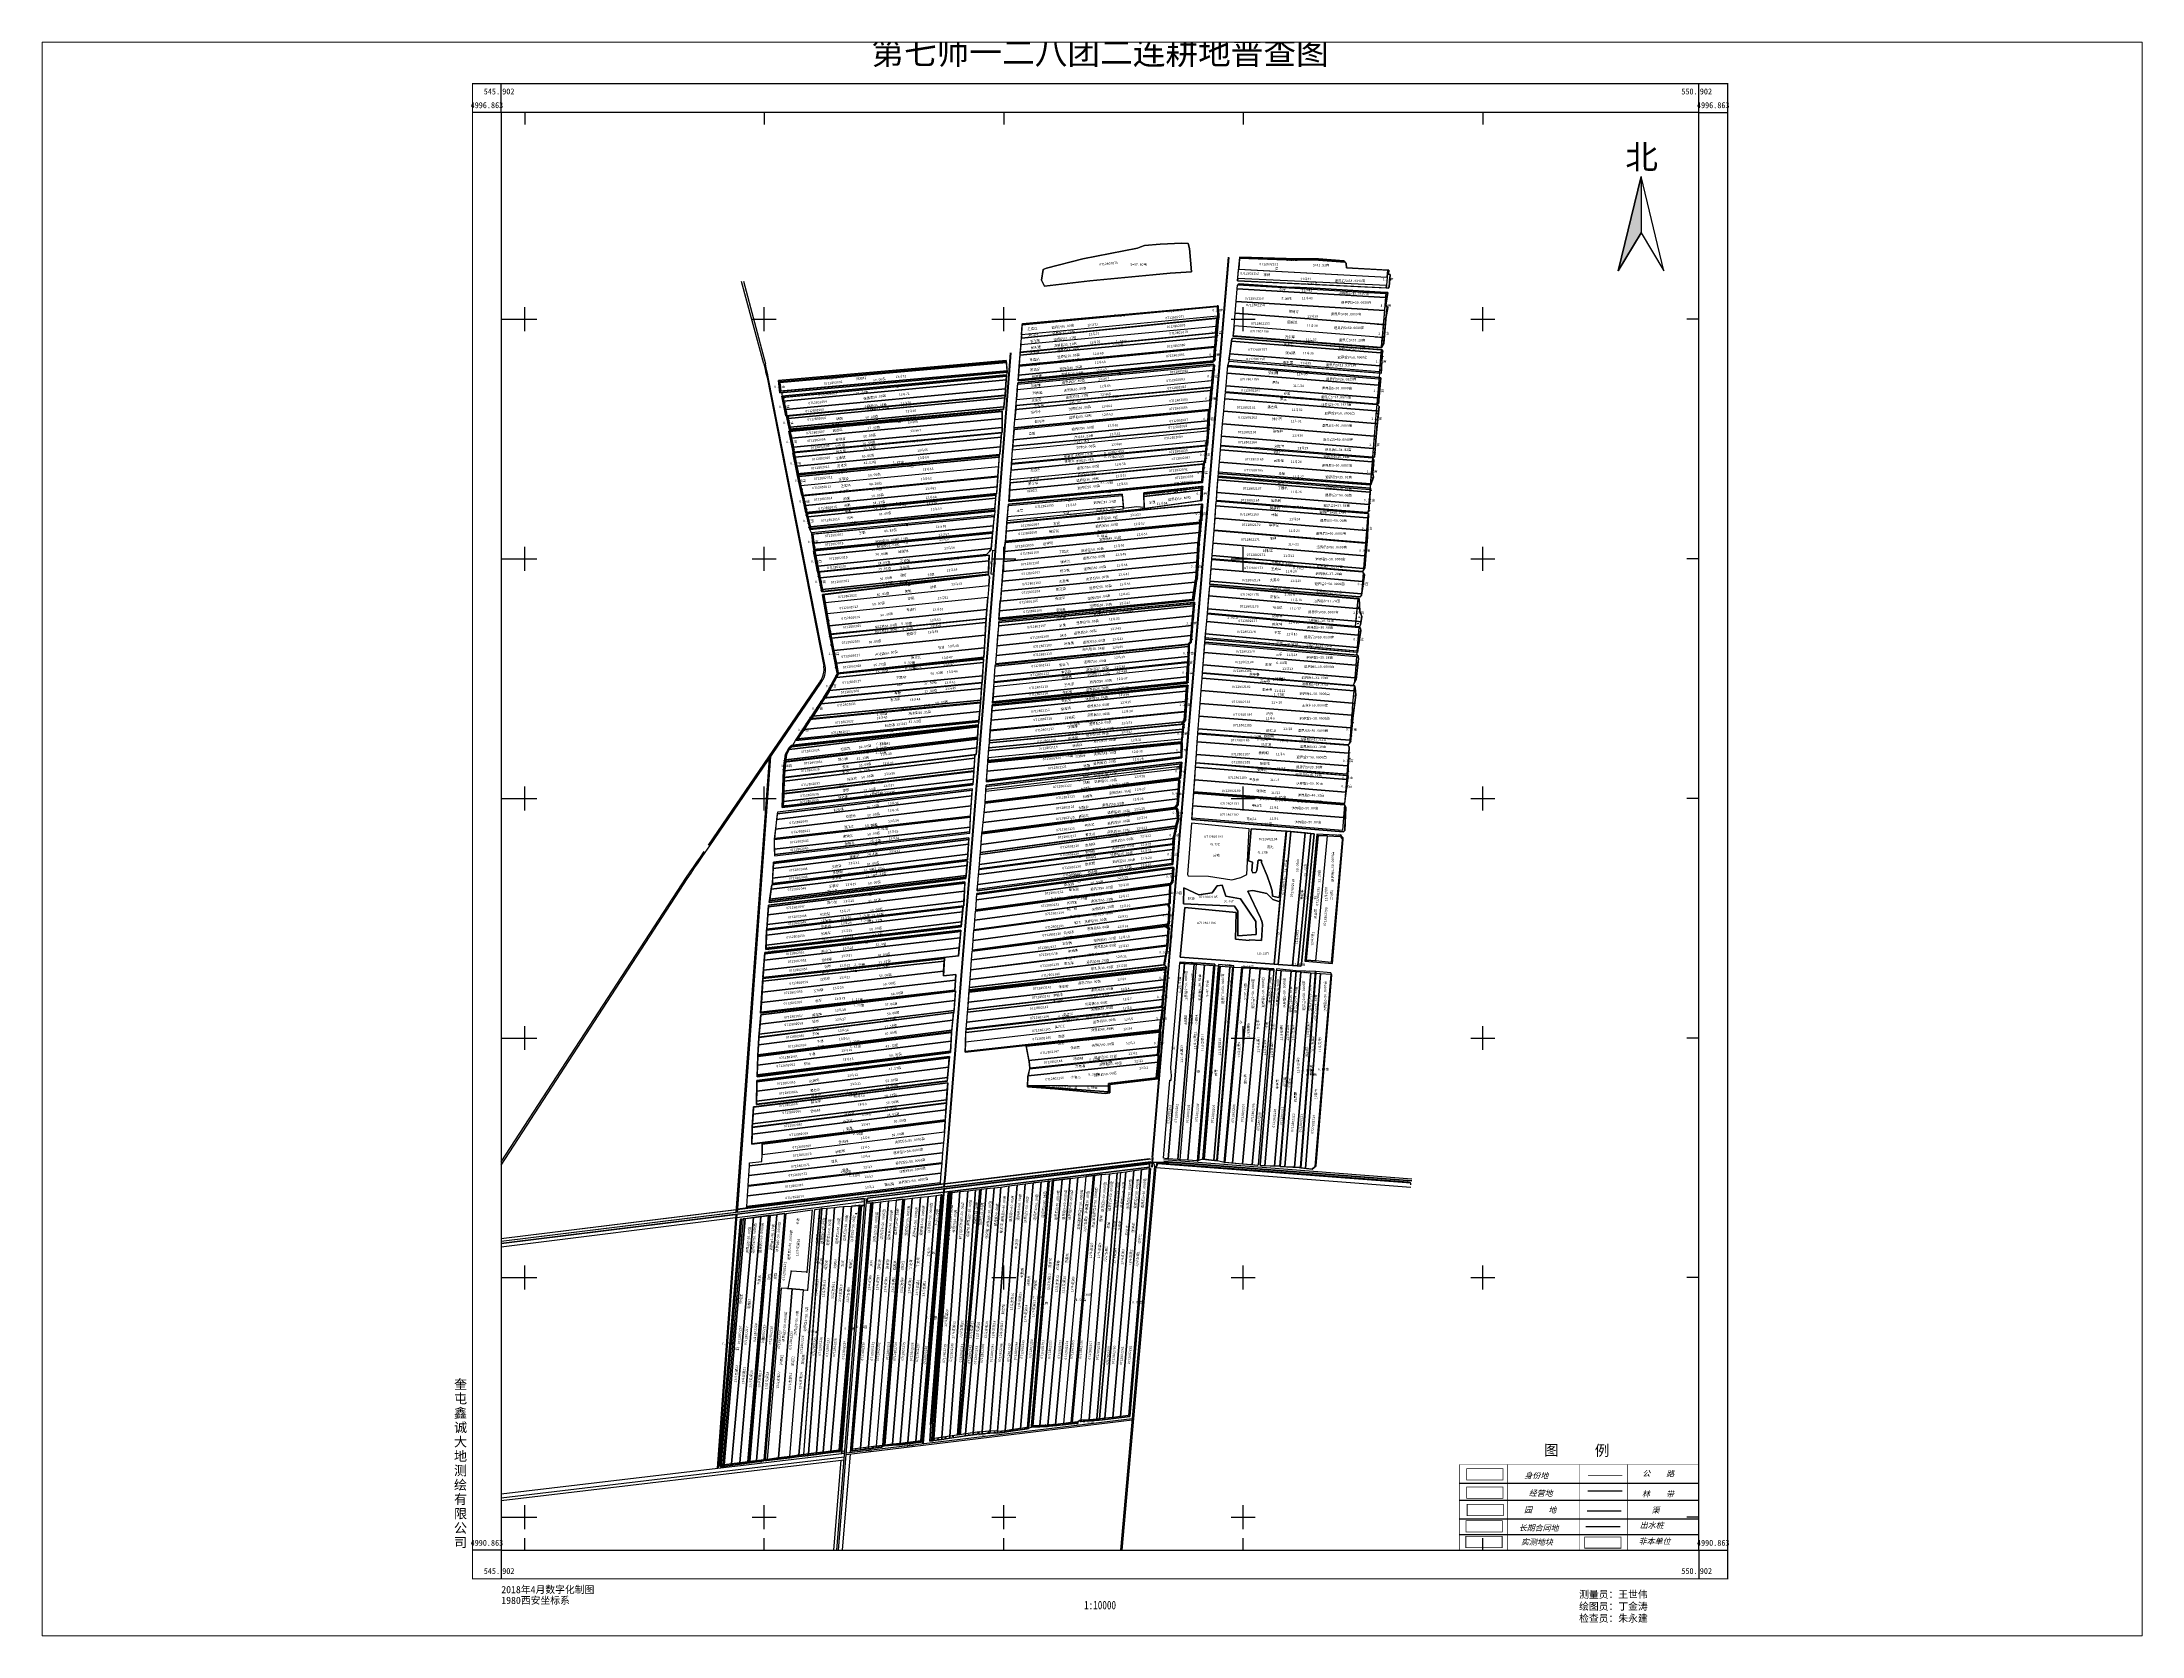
# Paper-space layout 'Layout1' of a CAD drawing. Extents: x 26 to 231, y 20 to 176.
# The model-space entities are those that its viewports show. They can reach past a viewport. Long polylines and large blocks are cut down to what shows.
import ezdxf
from ezdxf.enums import TextEntityAlignment as Align

# ---------------------------------------------------------------- set-up
doc = ezdxf.new("R2010")
doc.units = 0
doc.header["$LTSCALE"] = 10
doc.header["$PDSIZE"] = 0.2
for name, color, linetype in [('2021新职工', 7, 'CONTINUOUS'), ('2022', 1, 'CONTINUOUS'), ('TK', 7, 'CONTINUOUS'), ('ZBTZ', 3, 'CONTINUOUS'), ('ZJ', 7, 'CONTINUOUS'), ('出水桩', 2, 'CONTINUOUS'), ('图例', 7, 'CONTINUOUS'), ('地块名称', 7, 'CONTINUOUS'), ('地物扣减', 7, 'CONTINUOUS'), ('地籍号', 7, 'CONTINUOUS'), ('权利人', 1, 'CONTINUOUS'), ('林', 3, 'CONTINUOUS'), ('林地', 3, 'CONTINUOUS'), ('泵房', 7, 'CONTINUOUS'), ('测地框', 7, 'CONTINUOUS'), ('渠', 4, 'CONTINUOUS'), ('经营地', 5, 'CONTINUOUS'), ('经营地面积', 5, 'CONTINUOUS'), ('路', 5, 'CONTINUOUS'), ('路、林、渠', 7, 'CONTINUOUS'), ('身份地框', 7, 'CONTINUOUS'), ('身份地面积', 7, 'CONTINUOUS'), ('退界后面积', 1, 'CONTINUOUS'), ('遮阴地地块', 2, 'CONTINUOUS')]:
    doc.layers.add(name, color=color, linetype=linetype)
doc.styles.add('HZ', font='rs.shx', dxfattribs={"width": 0.8, "bigfont": 'hztxt.shx'})
doc.styles.add('STYLE1', font='simhei.ttf', dxfattribs={"width": 0.8, "oblique": 15, "height": 2.5})
doc.styles.add('宋体', font='')
doc.styles.add('楷体', font='', dxfattribs={"width": 0.8})
doc.styles.get('宋体').set_extended_font_data('SimSun')
doc.styles.get('楷体').set_extended_font_data('楷体_GB2312')

# ---------------------------------------------------------------- blocks, each defined once
blk = doc.blocks.new('图例')
at = {"layer": '图例', "color": 7}
for p, q in [((542594.4, 4984436.4), (543594.1, 4984436.4)), ((542594.4, 4984365.1), (543594.1, 4984365.1)), ((542594.4, 4984287.3), (543594.1, 4984287.3)), ((542594.4, 4984222), (543594.1, 4984222)), ((542594.4, 4984156.7), (543594.1, 4984156.7))]:
    blk.add_line(p, q, dxfattribs=at)
at = {"layer": '图例', "color": 3, "linetype": 'Continuous'}
blk.add_line((543131.2, 4984404.5), (543274.1, 4984404.5), dxfattribs=at)
at = {"layer": '图例', "color": 7}
for points, const_width in [([(542594.4, 4984513.3), (542594.4, 4984156.7)], 2.37), ([(542594.4, 4984513.3), (543594.1, 4984513.3)], 1.48), ([(542795.9, 4984513.3), (542795.9, 4984156.7)], 2.37), ([(543094.2, 4984513.3), (543094.2, 4984156.7)], 2.37), ([(543295.7, 4984513.3), (543295.7, 4984156.7)], 2.37), ([(543594.1, 4984513.3), (543594.1, 4984156.7)], 2.37), ([(542594.4, 4984364.1), (543594.1, 4984364.1)], 1.48)]:
    blk.add_lwpolyline(points, dxfattribs=dict(at, const_width=const_width))
at = {"layer": '图例', "color": 1, "linetype": 'Continuous', "const_width": 3, "flags": 128}
blk.add_lwpolyline([(542625, 4984496.3), (542776.5, 4984496.3), (542776.5, 4984449.5), (542625, 4984449.5)], close=True, dxfattribs=at)
at = {"layer": '图例', "color": 5, "linetype": 'Continuous', "const_width": 3, "flags": 128}
blk.add_lwpolyline([(543131.2, 4984468.4), (543274.1, 4984468.4)], dxfattribs=at)
blk.add_lwpolyline([(542625, 4984419.4), (542776.5, 4984419.4), (542776.5, 4984372.6), (542625, 4984372.6)], close=True, dxfattribs=at)
at = {"layer": '图例', "color": 6, "linetype": 'Continuous', "const_width": 3, "flags": 128}
blk.add_lwpolyline([(542622.1, 4984279.1), (542773.6, 4984279.1), (542773.6, 4984232.3), (542622.1, 4984232.3)], close=True, dxfattribs=at)
at = {"layer": '图例', "color": 2, "linetype": 'Continuous', "const_width": 3, "flags": 128}
blk.add_lwpolyline([(542626.8, 4984347.3), (542778.3, 4984347.3), (542778.3, 4984300.5), (542626.8, 4984300.5)], close=True, dxfattribs=at)
at = {"layer": '图例', "color": 4, "linetype": 'Continuous', "flags": 128}
blk.add_lwpolyline([(543127.5, 4984319.9), (543270.3, 4984319.9)], dxfattribs=at)
at = {"layer": '图例', "color": 7, "linetype": 'Continuous', "const_width": 3, "flags": 128}
blk.add_lwpolyline([(542621.3, 4984214), (542772.9, 4984214), (542772.9, 4984167.1), (542621.3, 4984167.1)], close=True, dxfattribs=at)
at = {"layer": '图例', "color": 4, "linetype": 'Continuous', "const_width": 3, "flags": 128}
blk.add_lwpolyline([(543117.6, 4984211.4), (543269.2, 4984211.4), (543269.2, 4984164.6), (543117.6, 4984164.6)], close=True, dxfattribs=at)
at = {"layer": '图例', "color": 2, "linetype": 'Continuous', "flags": 128}
blk.add_lwpolyline([(543122.5, 4984255.2), (543265.3, 4984255.2)], dxfattribs=at)
at = {"layer": '图例', "color": 7, "style": 'STYLE1'}
blk.add_text('图     例', height=44.45, rotation=359.54919, dxfattribs=at).set_placement((542947.8, 4984551.8))
at = {"layer": '图例', "color": 1, "style": 'STYLE1', "oblique": 15}
blk.add_text('身份地', height=23.71, rotation=359.54919, dxfattribs=at).set_placement((542865.8, 4984455.8))
at = {"layer": '图例', "color": 7, "style": 'STYLE1', "oblique": 15}
for s, p in [(' 公\u3000\u3000路', (543341.2, 4984464.6)), ('实测地块', (542851.6, 4984179))]:
    blk.add_text(s, height=23.71, rotation=359.54919, dxfattribs=at).set_placement(p)
at = {"layer": '图例', "color": 5, "style": 'STYLE1', "oblique": 15}
blk.add_text('经营地', height=23.71, rotation=359.54919, dxfattribs=at).set_placement((542884.1, 4984382.7))
at = {"layer": '图例', "color": 3, "style": 'STYLE1', "oblique": 15}
blk.add_text('  林    带', height=23.71, rotation=359.54919, dxfattribs=at).set_placement((543322.3, 4984379.7))
at = {"layer": '图例', "color": 2, "style": 'STYLE1', "oblique": 15}
for s, p in [('园    地', (542864.5, 4984313.2)), ('出水桩', (543347.2, 4984248.6))]:
    blk.add_text(s, height=23.71, rotation=359.54919, dxfattribs=at).set_placement(p)
at = {"layer": '图例', "color": 4, "style": 'STYLE1', "oblique": 15}
for s, p in [('   渠', (543346, 4984311.9)), ('非本单位', (543342.8, 4984182.2))]:
    blk.add_text(s, height=23.71, rotation=359.54919, dxfattribs=at).set_placement(p)
at = {"layer": '图例', "color": 6, "style": 'STYLE1', "oblique": 15}
blk.add_text('长期合同地', height=23.71, rotation=359.54919, dxfattribs=at).set_placement((542842.3, 4984237.8))

msp = doc.modelspace()

# ---------------------------------------------------------------- hatches: boundary and pattern name
at = {"layer": 'TK', "linetype": 'Continuous'}
msp.add_hatch(color=7, dxfattribs=at).paths.add_polyline_path([(550660.8, 4996595.7), (550660.8, 4996359.9), (550565.7, 4996201.3)])
msp.add_hatch(color=7, dxfattribs=at).paths.add_polyline_path([(550660.8, 4996595.7), (550660.8, 4996359.9), (550565.7, 4996201.3)])

# ---------------------------------------------------------------- linework, layer by layer
at = {"layer": '2021新职工', "color": 1, "linetype": 'Continuous', "flags": 128}
for points, elevation in [([(548980.6, 4996208.2), (549600.6, 4996175.6), (549597.7, 4996140.3), (548977.2, 4996169.7)], 279.6), ([(548974, 4996127), (549593.6, 4996090.3), (549589.3, 4996036.7), (548969.7, 4996073.4)], 279.5), ([(548977.1, 4996143.5), (549595, 4996106.9), (549593.6, 4996090.3), (548974, 4996127), (548975.2, 4996141.9)], 279.5), ([(548950.2, 4995907.7), (549574.9, 4995858.9), (549570.6, 4995805.9), (548943.5, 4995855)], 279.7), ([(548893.5, 4995329), (549527.9, 4995278.2), (549523.7, 4995226), (548889.8, 4995276.7)], 279.6), ([(548856.6, 4994845.3), (549474.4, 4994792.9), (549469.6, 4994739.3), (548852, 4994791.8)], 279.8), ([(548836.6, 4994609.5), (549469.4, 4994555.8), (549465.2, 4994503.5), (548832.6, 4994557.2)], 279.9), ([(547913.8, 4993900), (547918.4, 4993941.6), (548728.3, 4994039.2), (548725.3, 4993997.7)], 280.1), ([(548754.1, 4993311.2), (548794.7, 4993308.3), (548726.4, 4992492.4), (548685.8, 4992495.4)], 281.2), ([(547849.1, 4993107.5), (547850, 4993118.9), (548665.8, 4993213.1), (548664.8, 4993201.6)], 280.4), ([(547850, 4993119.5), (547852.1, 4993150), (548668, 4993243.1), (548665.3, 4993214)], 280.5), ([(548309.6, 4992418.3), (548342.2, 4992422), (548248.9, 4991391.3), (548216.2, 4991387.5)], 281.2), ([(547331.4, 4992296.4), (547364.2, 4992298.8), (547278.6, 4991275.9), (547245.7, 4991271.7)], 281), ([(547454.2, 4992312.5), (547485.7, 4992316.2), (547401.9, 4991287.9), (547368, 4991283.7)], 281.2)]:
    msp.add_lwpolyline(points, close=True, dxfattribs=dict(at, elevation=elevation))
for points in [[(548918.4, 4995615.7), (549551.1, 4995564.6), (549546.8, 4995512.3), (548913.7, 4995563.4)], [(548824.8, 4995227.4), (548012.6, 4995149.2), (548010.1, 4995115.2), (548823.2, 4995194.1)], [(548498.6, 4995218.4), (548015.1, 4995175.5), (548013.7, 4995159.4), (548499.4, 4995209), (548499, 4995213.1)], [(548815.1, 4995109.3), (548003.2, 4995030.4), (547999.8, 4994989), (548810.6, 4995067.8), (548810.7, 4995068.4), (548811.2, 4995069.5)], [(548788.1, 4994762.4), (547974.4, 4994678.6), (547971.4, 4994637.3), (548784.8, 4994721.1)], [(548823.6, 4994450.1), (549456.6, 4994397.2), (549452.6, 4994347.2), (548819.3, 4994395.5)], [(548755.8, 4994360.9), (547943.7, 4994282.6), (547940.4, 4994241.2), (548748.2, 4994319.1), (548753.5, 4994327.7)], [(547846.3, 4993719.7), (547848, 4993737.6), (547845.3, 4993740), (547031.4, 4993638.6), (547028.8, 4993621)], [(547849.8, 4993766.9), (547035.1, 4993667.3), (547034, 4993645.1), (547848.3, 4993744.7)], [(547813.7, 4993376.7), (547817.7, 4993417.9), (546999.9, 4993324.5), (546996.9, 4993283.4)], [(547779.9, 4992986.9), (547781.8, 4993023.2), (546973.2, 4992923.5), (546971.7, 4992887.2)], [(547782.1, 4993026.1), (547782.7, 4993032.9), (546973.4, 4992929.7), (546973.2, 4992926)], [(547765.6, 4992835.5), (547769.2, 4992877.7), (546968.7, 4992777.6), (546968.1, 4992735.8)], [(548636.9, 4992834.4), (548643, 4992899.4), (548101.4, 4992841.8), (548100.6, 4992838.4), (548099.7, 4992801.1), (548437.7, 4992799.4), (548437.7, 4992810.6)]]:
    msp.add_lwpolyline(points, close=True, dxfattribs=at)
at = {"layer": '2022', "color": 4, "linetype": 'Continuous', "flags": 128}
for points in [[(547919.1, 4994627.7), (547922.4, 4994681.3), (547290.8, 4994617.2), (547301, 4994564.9)], [(547091.5, 4992267.7), (547199.7, 4992282.5), (547177.8, 4992022.1), (547112.7, 4992026.4), (547099, 4991954.2), (547070, 4991956.6), (547011.7, 4991241.4), (547005.3, 4991240.6)]]:
    msp.add_lwpolyline(points, close=True, dxfattribs=at)
for points, elevation in [([(548819.3, 4994395.5), (549452.6, 4994347.2), (549448.3, 4994294.9), (548815.2, 4994343.2)], 280.9), ([(549029.3, 4993291.1), (549070, 4993288.1), (548996.2, 4992474.1), (548955.5, 4992477.7)], 280.5)]:
    msp.add_lwpolyline(points, close=True, dxfattribs=dict(at, elevation=elevation))
at = {"layer": 'TK', "linetype": 'Continuous'}
for p, q in [((545902, 4996863), (545902, 4996983)), ((550902, 4996863), (550902, 4996983)), ((545902, 4996863), (545782, 4996863)), ((546000, 4996863), (546000, 4996813)), ((547000, 4996863), (547000, 4996813)), ((548000, 4996863), (548000, 4996813)), ((549000, 4996863), (549000, 4996813)), ((550000, 4996863), (550000, 4996813)), ((550902, 4996863), (551022, 4996863)), ((546000, 4995950), (546000, 4996050)), ((547000, 4995950), (547000, 4996050)), ((548000, 4995950), (548000, 4996050)), ((549000, 4995950), (549000, 4996050)), ((550000, 4995950), (550000, 4996050)), ((545902, 4996000), (545952, 4996000)), ((545950, 4996000), (546050, 4996000)), ((546950, 4996000), (547050, 4996000)), ((547950, 4996000), (548050, 4996000)), ((548950, 4996000), (549050, 4996000)), ((549950, 4996000), (550050, 4996000)), ((550902, 4996000), (550852, 4996000)), ((545902, 4995000), (545952, 4995000)), ((545950, 4995000), (546050, 4995000)), ((546000, 4994950), (546000, 4995050)), ((546950, 4995000), (547050, 4995000)), ((547000, 4994950), (547000, 4995050)), ((547950, 4995000), (548050, 4995000)), ((548000, 4994950), (548000, 4995050)), ((548950, 4995000), (549050, 4995000)), ((549000, 4994950), (549000, 4995050)), ((549950, 4995000), (550050, 4995000)), ((550000, 4994950), (550000, 4995050)), ((550902, 4995000), (550852, 4995000)), ((546000, 4993950), (546000, 4994050)), ((547000, 4993950), (547000, 4994050)), ((549000, 4993950), (549000, 4994050)), ((550000, 4993950), (550000, 4994050)), ((545902, 4994000), (545952, 4994000)), ((545950, 4994000), (546050, 4994000)), ((546950, 4994000), (547050, 4994000)), ((548950, 4994000), (549050, 4994000)), ((549950, 4994000), (550050, 4994000)), ((550902, 4994000), (550852, 4994000)), ((546000, 4992950), (546000, 4993050)), ((549000, 4992950), (549000, 4993050)), ((550000, 4992950), (550000, 4993050)), ((545902, 4993000), (545952, 4993000)), ((545950, 4993000), (546050, 4993000)), ((548950, 4993000), (549050, 4993000)), ((549950, 4993000), (550050, 4993000)), ((550902, 4993000), (550852, 4993000)), ((545902, 4992000), (545952, 4992000)), ((545950, 4992000), (546050, 4992000)), ((546000, 4991950), (546000, 4992050)), ((547950, 4992000), (548050, 4992000)), ((548000, 4991950), (548000, 4992050)), ((548950, 4992000), (549050, 4992000)), ((549000, 4991950), (549000, 4992050)), ((549950, 4992000), (550050, 4992000)), ((550000, 4991950), (550000, 4992050)), ((550902, 4992000), (550852, 4992000)), ((546000, 4990950), (546000, 4991050)), ((547000, 4990950), (547000, 4991050)), ((548000, 4990950), (548000, 4991050)), ((549000, 4990950), (549000, 4991050)), ((545902, 4991000), (545952, 4991000)), ((545950, 4991000), (546050, 4991000)), ((546950, 4991000), (547050, 4991000)), ((547950, 4991000), (548050, 4991000)), ((548950, 4991000), (549050, 4991000)), ((550902, 4991000), (550852, 4991000)), ((545902, 4990863), (545782, 4990863)), ((545902, 4990863), (545902, 4990743)), ((546000, 4990863), (546000, 4990913)), ((547000, 4990863), (547000, 4990913)), ((548000, 4990863), (548000, 4990913)), ((549000, 4990863), (549000, 4990913)), ((550000, 4990863), (550000, 4990913)), ((550902, 4990863), (551022, 4990863)), ((550902, 4990863), (550902, 4990743))]:
    msp.add_line(p, q, dxfattribs=at)
at = {"layer": 'TK', "linetype": 'Continuous', "const_width": 5, "flags": 128}
msp.add_lwpolyline([(545782, 4990743), (551022, 4990743), (551022, 4996983), (545782, 4996983)], close=True, dxfattribs=at)
at = {"layer": 'TK', "linetype": 'Continuous', "flags": 128}
for points in [[(545902, 4990863), (550902, 4990863), (550902, 4996863), (545902, 4996863)], [(550660.8, 4996595.7), (550565.7, 4996201.3), (550660.8, 4996359.9), (550755.9, 4996201.3)], [(550660.8, 4996595.7), (550660.8, 4996359.9), (550565.7, 4996201.3)], [(550660.8, 4996595.7), (550565.7, 4996201.3), (550660.8, 4996359.9), (550755.9, 4996201.3)], [(550660.8, 4996595.7), (550660.8, 4996359.9), (550565.7, 4996201.3)]]:
    msp.add_lwpolyline(points, close=True, dxfattribs=at)
at = {"layer": 'ZBTZ', "linetype": 'Continuous', "flags": 128}
for points, elevation in [([(547073.8, 4995693.9), (548014.6, 4995778.8), (548012, 4995767.7), (547076.8, 4995679.3)], 279.4), ([(548941.5, 4995824.7), (549568.2, 4995775.7), (549566.6, 4995756.3), (548935.2, 4995807)], 279.7), ([(548895.9, 4995356), (549530.3, 4995308.3), (549529.2, 4995294.7), (548894.7, 4995345.4)], 279.7), ([(547190.9, 4995121.9), (547962.1, 4995198.4), (547961.8, 4995182.6), (547196.6, 4995108.6)], 280.1), ([(548840.9, 4994665.1), (549473.8, 4994609.7), (549472.8, 4994597.7), (548839.7, 4994651.4)], 279.9), ([(547130.9, 4994242.1), (547895.5, 4994319.4), (547892.7, 4994307.6), (547119.2, 4994222.1)], 279.4), ([(547856.4, 4993210.4), (548671.6, 4993305.4), (548677.8, 4993295.4), (547855.7, 4993201.6)], 280.4), ([(548880.5, 4993302), (548895.7, 4993300.9), (548829.4, 4992495), (548812.6, 4992489)], 280.5), ([(548959.5, 4993296.2), (548993.7, 4993293.7), (548920, 4992480.8), (548892.6, 4992487.5)], 280.5), ([(548189.1, 4992403), (548203, 4992404.8), (548115.8, 4991376.5), (548102.9, 4991369.8)], 280.7)]:
    msp.add_lwpolyline(points, close=True, dxfattribs=dict(at, elevation=elevation))
for points in [[(547925.9, 4994049.8), (548742.7, 4994145.5), (548743.1, 4994150.6), (547926.2, 4994054.9), (547925.9, 4994049.8)], [(548743.6, 4994169.1), (547927.6, 4994069.7), (547927.9, 4994074.8), (548743.7, 4994174.2), (548743.6, 4994169.1)]]:
    msp.add_lwpolyline(points, dxfattribs=at)
at = {"layer": '出水桩', "color": 2, "linetype": 'Continuous', "flags": 128}
for points, elevation in [([(548068.7, 4995862.3), (548068.8, 4995863.3), (548885.9, 4995944.5), (548885.8, 4995943.4)], 280.1), ([(548885.7, 4995942.4), (548885.8, 4995943.4), (548068.7, 4995862.3), (548068.7, 4995861.3)], 280.3), ([(548868.9, 4994998.8), (548869, 4994999.6), (549497.3, 4994947.2), (549497, 4994946.7)], 279.8), ([(549478, 4994833.3), (549478.1, 4994834), (548860.2, 4994887.3), (548860.1, 4994885.7)], 279.8), ([(548860.4, 4994892.1), (548860.6, 4994893.7), (549486.9, 4994840.6), (549486.4, 4994839.9)], 279.7), ([(548850.3, 4994772.7), (549482.4, 4994715.7), (549482.2, 4994713.6), (548849.9, 4994770.7), (548849.9, 4994771.1), (548850.3, 4994772.3)], 279.8), ([(548744.4, 4994230.2), (548744.4, 4994229.7), (547932.8, 4994150.1), (547932.8, 4994150.3)], 280.2), ([(548744.5, 4994231.1), (548744.6, 4994231.7), (547933.2, 4994152.1), (547933.2, 4994151.9)], 280.2), ([(549421.3, 4993977.7), (549421.7, 4993976.6), (548793.6, 4994025.3), (548793.7, 4994026.3)], 280.5), ([(549421.3, 4993977.7), (548793.7, 4994026.3), (548793.8, 4994027.3), (549423, 4993978.5), (549422.9, 4993978.3), (549421.3, 4993977.7)], 280.5), ([(548713.1, 4993960.9), (548713.1, 4993960.9), (547908.2, 4993857.6), (547909.4, 4993859), (548711.9, 4993962.3)], 280.1), ([(548713.1, 4993960.9), (548714.3, 4993959.5), (547908.5, 4993855.6), (547908.2, 4993857.6)], 280.1), ([(549302.7, 4993278), (549303.3, 4993278), (549302.7, 4993271.1), (549240.3, 4992458.4), (549239.7, 4992458.5)], 281.9), ([(546985, 4993105), (546985, 4993103.9), (547795.8, 4993196.9), (547795.8, 4993197.9)], 279.9), ([(547163.6, 4991261.1), (547165.7, 4991261.3), (547241.2, 4992288.1), (547239.1, 4992287.9)], 249.9)]:
    msp.add_lwpolyline(points, close=True, dxfattribs=dict(at, elevation=elevation))
for points in [[(548870.9, 4995715.8), (548051.2, 4995640.4), (548051.1, 4995639.4), (548865.7, 4995714.3), (548870.8, 4995714.8)], [(547993.8, 4995614.4), (547993.8, 4995616.5), (547103.1, 4995532.9), (547103.5, 4995530.9)], [(547998.3, 4995622.8), (547998.6, 4995624.8), (547104.6, 4995540.8), (547105, 4995538.8)], [(547981.2, 4995433.7), (547982.1, 4995434.8), (547137.5, 4995353.9), (547137.7, 4995352.9)], [(547980, 4995430.8), (547980.1, 4995432.1), (547138, 4995351.4), (547138.2, 4995350.1)], [(548844, 4995471.4), (548849.1, 4995471.9), (548849.2, 4995472.4), (548032.3, 4995396.1), (548032.2, 4995395.5)], [(548850.5, 4995473.5), (548850.5, 4995474), (548032.6, 4995397.6), (548032.6, 4995397)], [(547970.3, 4995271.5), (547970.4, 4995272.5), (547173.4, 4995193.5), (547173.6, 4995192.5)], [(547967.5, 4995266), (547967.6, 4995267), (547173.7, 4995189.3), (547174, 4995188.3)], [(548818.8, 4995147.5), (548006.4, 4995068.7), (548006.3, 4995067.9), (548818.8, 4995146.8)], [(548818.8, 4995148.8), (548006.7, 4995070), (548006.7, 4995069.3), (548818.9, 4995148.2)], [(547955, 4995112.1), (547955.1, 4995113.2), (547205.3, 4995038.2), (547205.4, 4995037.2)], [(547952.7, 4995107.5), (547952.8, 4995108.5), (547206.2, 4995033.9), (547206.4, 4995032.9)], [(549497.5, 4994945.2), (549497.1, 4994945.7), (548868.6, 4994998.3), (548868.6, 4994997.6)], [(547936, 4994935.5), (547936, 4994936.5), (547240.6, 4994863.2), (547240.8, 4994862.2)], [(547936, 4994933.3), (547935.4, 4994934.2), (547243.3, 4994851.2), (547243.5, 4994850.2)], [(547272.4, 4994685.7), (547277.5, 4994686.2), (547926.8, 4994752.7), (547926.7, 4994751.4), (547272.4, 4994685)], [(547926.6, 4994750.4), (547926.7, 4994751.4), (547272.4, 4994685), (547272.5, 4994684), (547277.5, 4994684.6)], [(549475.4, 4994629.2), (549474.2, 4994614.7), (548841.3, 4994670.1), (548842.7, 4994686.3)], [(547915.8, 4994581.2), (547915.9, 4994582.3), (547304.4, 4994520.3), (547303.8, 4994519.2)], [(547916.8, 4994588.6), (547916.8, 4994589.6), (547304.1, 4994523.2), (547304.3, 4994522.2)], [(548766.9, 4994567.9), (547960.1, 4994484.6), (547960, 4994484.2), (548766.9, 4994567.3)], [(548829.3, 4994522.8), (548830.1, 4994523.6), (549462.6, 4994470.9), (549462.5, 4994470.4), (549462.5, 4994469.8), (548829.3, 4994522.8)], [(549462.5, 4994469.8), (548829.3, 4994522.8), (548829.3, 4994522.3), (549462.5, 4994469.4)], [(547902.8, 4994398.3), (547902.9, 4994399.3), (547188.8, 4994330.9), (547188.1, 4994329.8)], [(547903.4, 4994400.2), (547903.5, 4994401.2), (547190.9, 4994332.6), (547190.2, 4994331.6)], [(548755.9, 4994361.9), (547943.8, 4994283.6), (547943.7, 4994282.6), (548755.8, 4994360.9)], [(548756, 4994362.9), (547943.8, 4994284.6), (547943.8, 4994283.6), (548755.9, 4994361.9)], [(547890.1, 4994246.7), (547890.2, 4994247.7), (547083.7, 4994151.6), (547083.6, 4994150.6)], [(547890.6, 4994248.5), (547890.6, 4994249.5), (547089.1, 4994154), (547089, 4994153)], [(547875.1, 4994112.9), (547875.2, 4994114.9), (547081.4, 4994020.7), (547081.3, 4994018.7)], [(547868.7, 4994033.8), (547869.1, 4994039.8), (547055.2, 4993941.9), (547054.5, 4993936)], [(547922.4, 4993982.6), (548732.6, 4994083.3), (548732.5, 4994078), (547922.6, 4993980.5)], [(547860.7, 4993922.9), (547041.7, 4993829.9), (547041.7, 4993828.3), (547860.7, 4993921.4)], [(547861.1, 4993924.4), (547861.2, 4993925.5), (547042.1, 4993832.7), (547042, 4993831.6)], [(547845.3, 4993740), (547844.3, 4993740.9), (547031.5, 4993639.6), (547031.4, 4993638.6)], [(547848.2, 4993743.7), (547848.3, 4993744.7), (547034, 4993645.1), (547034, 4993644.1)], [(548710.8, 4993810.7), (548705.7, 4993810.1), (547896.8, 4993705.8), (547896.6, 4993703.7), (548705.6, 4993808.1), (548710.7, 4993808.7)], [(548691.7, 4993638.2), (547882.4, 4993530), (547882.4, 4993529.7), (548691.7, 4993637.9)], [(548690.1, 4993639.7), (547883.3, 4993531.8), (547883.3, 4993531.5), (548689.9, 4993639.5)], [(547829.7, 4993547.9), (547829.8, 4993548.9), (547009.8, 4993451.3), (547009.7, 4993450.3)], [(547832.6, 4993551.1), (547832.7, 4993552.1), (547010.5, 4993454.1), (547010.5, 4993453.1)], [(547751.9, 4993332), (547751.9, 4993333.1), (546994.5, 4993249.4), (546994.4, 4993248.4)], [(547810.6, 4993343.9), (547810.4, 4993341.8), (546994.6, 4993252.2), (546994.8, 4993254.2)], [(549301.3, 4993278.2), (549301.9, 4993278.1), (549239, 4992459.3), (549238.3, 4992459.3)], [(547798.2, 4993195.2), (547798.2, 4993196.2), (546986.2, 4993097.2), (546986.1, 4993096.2)], [(548660.6, 4993128.9), (548660.6, 4993129.3), (547842.6, 4993036.3), (547842.6, 4993035.9), (548660.6, 4993128.9)], [(548660.4, 4993130.5), (548660.8, 4993130.9), (547843.6, 4993038), (547843.6, 4993037.6)], [(547782.1, 4993026.1), (546973.2, 4992926), (546973.2, 4992925), (547782, 4993025.1)], [(547781.9, 4993024.2), (546973.2, 4992924.5), (546973.2, 4992923.5), (547781.8, 4993023.2)], [(548654.6, 4993031.6), (548655, 4993034.6), (547838.5, 4992943.4), (547838.4, 4992940.4)], [(548648.3, 4992929.2), (548647.9, 4992930.2), (548108.1, 4992872.8), (548107.9, 4992871.8), (548643.1, 4992928.7)], [(548647.2, 4992930.9), (548647.2, 4992931.1), (548108.9, 4992873.9), (548108.9, 4992873.9)], [(547766.4, 4992812.4), (547766.4, 4992813.1), (547766.4, 4992813.4), (546955.4, 4992712.2), (546955.3, 4992711.1)], [(547764.3, 4992820.3), (547764.4, 4992821.3), (546967.9, 4992723.4), (546967.9, 4992722.4)], [(547755.9, 4992657.3), (547756, 4992658.3), (546948.4, 4992557.8), (546948.4, 4992556.8)], [(547755.6, 4992654.4), (546991.2, 4992559.1), (546991.2, 4992557.3), (547755.4, 4992652.7)], [(547741.3, 4992477.9), (547741.4, 4992478.9), (546932.4, 4992384.3), (546932.3, 4992383.2)], [(547741.3, 4992476.9), (547741.3, 4992477.9), (546932.3, 4992383.2), (546932.3, 4992382.2)], [(547899.4, 4992368.3), (547905.8, 4992369), (547817.7, 4991344.2), (547812.7, 4991343.4)]]:
    msp.add_lwpolyline(points, close=True, dxfattribs=at)
for points in [[(548925.6, 4995695.4), (549557.5, 4995644.3)], [(548890.4, 4995241.7), (549520.9, 4995191.1), (549520.9, 4995192.1), (548890.7, 4995242.7), (548890.4, 4995241.7), (548890.1, 4995240.7), (549520.7, 4995188.7), (549520.9, 4995191.1)], [(547960.2, 4994485.5), (548767, 4994568.6)], [(549462.5, 4994470.4), (548829.7, 4994523.3)]]:
    msp.add_lwpolyline(points, dxfattribs=at)
for points, elevation in [([(548818.8, 4995147.8), (548006.5, 4995069)], 280.2), ([(547868.4, 4993363.1), (548682, 4993466.2)], 280.5), ([(547869.1, 4993365.2), (548683.1, 4993468.5)], 280.4), ([(547869.3, 4993364.3), (548697.2, 4993469.2)], 280.4)]:
    msp.add_lwpolyline(points, dxfattribs=dict(at, elevation=elevation))
at = {"layer": '地物扣减', "color": 3, "linetype": 'Continuous', "flags": 128}
for points in [[(549314.3, 4996251.3), (549178.6, 4996253.1), (548985.2, 4996259), (548984.8, 4996254), (549178.5, 4996248.1), (549314.1, 4996246.3), (549424.6, 4996238.2), (549419.8, 4996243.5)], [(549613, 4996186.3), (549606.9, 4996187.3), (549607.9, 4996204.6), (549602.9, 4996204.9), (549600.5, 4996175.6), (549600.6, 4996175.6), (549597.7, 4996140.3), (549596.8, 4996130.4), (549604.8, 4996130), (549609.3, 4996134.4)], [(549596.8, 4996130.4), (549597.7, 4996140.3), (548977.2, 4996169.7), (548976.3, 4996159.8)], [(549595.4, 4996111.9), (549321.4, 4996128.2), (549209.3, 4996133.6), (549200.3, 4996132.2), (548982.3, 4996148.2), (548977.1, 4996143.5), (549595, 4996106.9)], [(549601.2, 4996049.9), (549594.8, 4996058.2), (549603, 4996111.5), (549595.4, 4996111.9), (549586.6, 4996003.7), (549595, 4996003.1)], [(548077.2, 4995975.9), (548077.6, 4995981.6), (548890.4, 4996056), (548890.5, 4996052.9)], [(548895.4, 4996056.4), (548890.4, 4996056), (548890.7, 4996048.6), (548892.8, 4996008), (548892.9, 4996005.1), (548897.9, 4996005.6)], [(548895.4, 4996056.4), (548890.4, 4996056), (548890.5, 4996052.9), (548892.6, 4996012.2), (548897.6, 4996012.7)], [(548890.2, 4996003.7), (548896.4, 4996004.3), (548885.4, 4995883.6), (548880.3, 4995883.1), (548880.6, 4995886.2), (548884.3, 4995926.7), (548885.7, 4995942.4), (548885.9, 4995944.5), (548884.4, 4995944.3), (548886.7, 4995969.8), (548887.1, 4995969.9)], [(548891, 4995945), (548885.9, 4995944.5), (548885.7, 4995942.4), (548884.3, 4995926.7), (548889.3, 4995927.2)], [(548893.3, 4995970.5), (548887.1, 4995969.9), (548886.7, 4995969.8), (548884.4, 4995944.3), (548891, 4995945)], [(548896.4, 4996004.3), (548890.2, 4996003.7), (548887.1, 4995969.9), (548893.3, 4995970.5)], [(548897.6, 4996012.7), (548892.6, 4996012.2), (548892.9, 4996005.1), (548897.9, 4996005.6)], [(548958.2, 4995932.6), (549576.9, 4995883.6), (549576.7, 4995881.8), (549575, 4995878.9), (548957.8, 4995927.7)], [(549586.4, 4995898), (549595.3, 4995999.9), (549586.3, 4996000.6), (549576.7, 4995881.8)], [(549593.3, 4995976.8), (549584.5, 4995977.4), (549580.1, 4995923.9), (549588.6, 4995923.2)], [(548881.8, 4995844.1), (548876.8, 4995843.7), (548876.7, 4995842), (548875.6, 4995825.9), (548875.4, 4995822.5), (548880.7, 4995827.5)], [(548884.4, 4995882.9), (548880.3, 4995882.5), (548876.8, 4995843.7), (548881.8, 4995844.1)], [(548889.3, 4995927.2), (548884.3, 4995926.7), (548880.6, 4995886.2), (548880.3, 4995883.1), (548885.4, 4995883.6)], [(549582.3, 4995869.7), (549579.1, 4995872.2), (549576, 4995872.5), (549568.2, 4995775.7), (549575.3, 4995775.2), (549577.4, 4995776.4)], [(549581.7, 4995858.3), (549574.9, 4995858.9), (549570.6, 4995805.9), (549578.9, 4995805.3)], [(549582.3, 4995869.7), (549579.1, 4995872.2), (549576, 4995872.5), (549574.9, 4995858.9), (549581.7, 4995858.3)], [(549588.6, 4995923.2), (549580.1, 4995923.9), (549576.9, 4995883.6), (549576.7, 4995881.8), (549586.4, 4995898)], [(548010.6, 4995821.4), (548010, 4995827.4), (547058.8, 4995743.7), (547059.5, 4995737.7), (547059.5, 4995737.7)], [(548014.6, 4995778.8), (548014, 4995784.8), (547064.6, 4995699.1), (547065.4, 4995693.1)], [(548011.6, 4995761.7), (548012, 4995767.7), (547072.9, 4995678.9), (547072.9, 4995678.9), (547074.1, 4995673), (547074.1, 4995673)], [(548875.9, 4995812), (548058.5, 4995734.6), (548058.1, 4995729.5), (548874.6, 4995806.9), (548879.7, 4995807.3), (548879.7, 4995808)], [(548879.7, 4995807.3), (548874.6, 4995806.9), (548872.2, 4995781.9), (548868.2, 4995740.6), (548865.9, 4995716.3), (548871, 4995716.8)], [(548879.7, 4995807.3), (548874.6, 4995806.9), (548872.5, 4995785.4), (548872.5, 4995785.4), (548868.6, 4995744.2), (548873.6, 4995744.7)], [(548879.7, 4995807.3), (548874.6, 4995806.9), (548872.5, 4995785.4), (548872.5, 4995785.4), (548877.6, 4995785.9)], [(549566.6, 4995756.3), (548935.2, 4995807), (548934.8, 4995802), (549566.2, 4995751.4)], [(549568.6, 4995780.7), (548940.3, 4995829.8), (548940, 4995827.5), (548941.5, 4995824.7), (549568.2, 4995775.7)], [(549573.6, 4995755.8), (549566.6, 4995756.3), (549557.7, 4995646.9), (549564.3, 4995646.4)], [(549573.6, 4995755.8), (549566.6, 4995756.3), (549564, 4995724), (549570.9, 4995723.4)], [(549578.9, 4995805.3), (549570.6, 4995805.9), (549568.2, 4995775.7), (549575.3, 4995775.2), (549577.4, 4995776.4)], [(547064.5, 4995738.2), (547059.5, 4995737.7), (547064.6, 4995699.1), (547069.6, 4995699.5)], [(547079.1, 4995673.5), (547074.1, 4995673), (547089.9, 4995596.3), (547094.9, 4995596.7)], [(547079.1, 4995673.5), (547074.1, 4995673), (547077.2, 4995658), (547082.2, 4995658.5)], [(548870.9, 4995715.8), (548870.8, 4995714.8), (548865.7, 4995714.3), (548051.1, 4995639.4), (548051.2, 4995640.4)], [(548870.9, 4995715.8), (548870.8, 4995714.8), (548865.7, 4995714.3), (548051.1, 4995639.4), (548051.2, 4995640.4)], [(548870.9, 4995715.8), (548870.8, 4995714.8), (548865.7, 4995714.3), (548051.1, 4995639.4), (548051.2, 4995640.4)], [(548870.8, 4995714.8), (548865.7, 4995714.3), (548864, 4995696.2), (548860, 4995654.9), (548856.9, 4995623.1), (548862, 4995623.6)], [(548869.6, 4995702.4), (548864.5, 4995701.9), (548860.5, 4995660.6), (548865.6, 4995661)], [(548870.8, 4995714.8), (548865.7, 4995714.3), (548864.5, 4995701.9), (548869.6, 4995702.4)], [(548873.6, 4995744.7), (548868.6, 4995744.2), (548865.9, 4995716.3), (548871, 4995716.8)], [(549566.4, 4995671), (549559.7, 4995671.6), (549557.7, 4995646.9), (549564.3, 4995646.4)], [(549570.9, 4995723.4), (549564, 4995724), (549559.7, 4995671.6), (549566.4, 4995671)], [(547082.2, 4995658.5), (547077.2, 4995658), (547084.5, 4995622.6), (547089.5, 4995623)], [(547089.5, 4995623), (547084.5, 4995622.6), (547089.9, 4995596.3), (547094.9, 4995596.7)], [(547097.8, 4995595.6), (547092.8, 4995595.1), (547104.6, 4995540.8), (547109.6, 4995541.3)], [(547097.8, 4995595.6), (547092.8, 4995595.1), (547094.9, 4995585.4), (547099.9, 4995585.8)], [(547099.9, 4995585.8), (547094.9, 4995585.4), (547102.8, 4995549), (547107.8, 4995549.5)], [(548859.7, 4995621.9), (548854.7, 4995621.5), (548854.2, 4995613), (548851.9, 4995571.7), (548850.5, 4995546.5), (548855.5, 4995546.9)], [(548859.5, 4995618.1), (548854.5, 4995617.6), (548852.1, 4995576.3), (548857.2, 4995576.8)], [(548865.6, 4995661), (548860.5, 4995660.6), (548856.9, 4995623.1), (548862, 4995623.6)], [(549564.8, 4995616.2), (549555.3, 4995616.9), (549551.1, 4995564.6), (549559.6, 4995563.9)], [(549566.8, 4995635.9), (549560.3, 4995643.2), (549557.4, 4995643.3), (549555.3, 4995616.9), (549564.8, 4995616.2)], [(547107.8, 4995549.5), (547102.8, 4995549), (547104.6, 4995540.8), (547109.6, 4995541.3)], [(547108.5, 4995531.4), (547103.5, 4995530.9), (547120.3, 4995445.2), (547125.3, 4995445.6)], [(547108.5, 4995531.4), (547103.5, 4995530.9), (547109, 4995502.8), (547114, 4995503.2)], [(547114, 4995503.2), (547109, 4995502.8), (547116.4, 4995465.4), (547121.4, 4995465.8)], [(548856.1, 4995546.1), (548851, 4995545.7), (548850.4, 4995537.7), (548847.2, 4995496.4), (548845.5, 4995473.5), (548850.5, 4995474)], [(548852, 4995493.5), (548847, 4995493), (548845.5, 4995473.5), (548850.5, 4995474)], [(548855.2, 4995534.8), (548850.1, 4995534.3), (548847, 4995493), (548852, 4995493.5)], [(548856.1, 4995546.1), (548851, 4995545.7), (548850.1, 4995534.3), (548855.2, 4995534.8)], [(548857.2, 4995576.8), (548852.1, 4995576.3), (548850.5, 4995546.5), (548855.5, 4995546.9)], [(549554.7, 4995511.6), (549546.8, 4995512.3), (549542.6, 4995460), (549550.6, 4995459.3)], [(549559.6, 4995563.9), (549551.1, 4995564.6), (549546.8, 4995512.3), (549554.7, 4995511.6), (549556, 4995527.4)], [(547121.4, 4995465.8), (547116.4, 4995465.4), (547120.3, 4995445.2), (547125.3, 4995445.6)], [(547124.8, 4995442.5), (547119.8, 4995442), (547137.5, 4995353.9), (547142.6, 4995354.4)], [(547124.8, 4995442.5), (547119.8, 4995442), (547123.4, 4995424.3), (547128.4, 4995424.8)], [(547128.4, 4995424.8), (547123.4, 4995424.3), (547131.1, 4995386), (547136.1, 4995386.5)], [(548849.1, 4995471.9), (548844, 4995471.4), (548842.2, 4995452.9), (548838.3, 4995412.9), (548837.6, 4995405.5), (548832.5, 4995396.6), (548838.6, 4995397.2), (548842.4, 4995403.9)], [(548842.4, 4995403.9), (548842.9, 4995408.5), (548837.8, 4995408), (548837.6, 4995405.5), (548832.5, 4995396.6), (548838.6, 4995397.2)], [(548849.1, 4995471.9), (548844, 4995471.4), (548841.9, 4995449.5), (548837.8, 4995408), (548842.9, 4995408.5)], [(548849.1, 4995471.9), (548844, 4995471.4), (548841.9, 4995449.5), (548847, 4995450.1)], [(549544.2, 4995340.7), (549541.9, 4995347.9), (549540.4, 4995357.8), (549545.2, 4995411.8), (549540.8, 4995420.9), (549539.4, 4995421), (549530.3, 4995308.3), (549532.8, 4995308.1)], [(549544.6, 4995404.6), (549538.2, 4995405.1), (549533.9, 4995352.8), (549541.2, 4995352.2), (549540.4, 4995357.8)], [(549545.2, 4995411.8), (549540.8, 4995420.9), (549539.4, 4995421), (549538.2, 4995405.1), (549544.6, 4995404.6)], [(549550.6, 4995459.3), (549542.6, 4995460), (549539.7, 4995424.2), (549547.7, 4995423.6)], [(547136.1, 4995386.5), (547131.1, 4995386), (547137.5, 4995353.9), (547142.6, 4995354.4)], [(547138.2, 4995350.1), (547143.3, 4995350.6), (547144.7, 4995344), (547153.2, 4995304.6), (547161.8, 4995265.2), (547156.8, 4995264.7)], [(547143.3, 4995350.6), (547138.2, 4995350.1), (547139.7, 4995343.5), (547144.7, 4995344)], [(547144.7, 4995344), (547139.7, 4995343.5), (547148.2, 4995304.1), (547153.2, 4995304.6)], [(548830.7, 4995323.2), (548022.1, 4995244.7), (548021.8, 4995239.7), (548830.3, 4995318.1)], [(548830.7, 4995323.2), (548836.7, 4995396.1), (548026, 4995317), (548022.1, 4995244.7)], [(548830.7, 4995323.2), (548836.7, 4995396.1), (548026, 4995317), (548022.1, 4995244.7)], [(548830.7, 4995323.2), (548836.7, 4995396.1), (548026, 4995317), (548022.1, 4995244.7)], [(548836.7, 4995396.1), (548831.7, 4995395.6), (548829.5, 4995369.8), (548826.1, 4995328.1), (548825.6, 4995322.7), (548830.7, 4995323.2)], [(548834.2, 4995365.2), (548829.1, 4995364.7), (548825.6, 4995322.7), (548830.7, 4995323.2)], [(548836.7, 4995396.1), (548831.7, 4995395.6), (548829.1, 4995364.7), (548834.2, 4995365.2)], [(549529.2, 4995294.7), (548894.7, 4995345.4), (548894.4, 4995340.4), (549528.8, 4995289.7)], [(549530.7, 4995313.3), (548896.3, 4995361), (548895.9, 4995356), (549530.3, 4995308.3)], [(549544.2, 4995340.7), (549541.9, 4995347.9), (549541.2, 4995352.2), (549533.9, 4995352.8), (549530.3, 4995308.3), (549532.8, 4995308.1)], [(547153.2, 4995304.6), (547148.2, 4995304.1), (547156.8, 4995264.7), (547161.8, 4995265.2)], [(547162.6, 4995264.2), (547157.6, 4995263.7), (547173.4, 4995193.5), (547178.4, 4995194)], [(547162.6, 4995264.2), (547157.6, 4995263.7), (547157.9, 4995262.3), (547162.9, 4995262.8)], [(547162.9, 4995262.8), (547157.9, 4995262.3), (547167, 4995221.8), (547172, 4995222.3)], [(548494.4, 4995270.1), (548019.7, 4995227.9), (548019.2, 4995221.9), (548494.9, 4995264.1)], [(548824.4, 4995302.2), (548585, 4995275.9), (548585.2, 4995269.9), (548824.2, 4995296.2)], [(548829.5, 4995302.8), (548824.4, 4995302.2), (548824.2, 4995296.2), (548823.9, 4995286.6), (548822.4, 4995242.6), (548827.4, 4995243.3)], [(548828.9, 4995287.1), (548823.9, 4995286.6), (548822.4, 4995242.6), (548827.4, 4995243.3)], [(548829.3, 4995296.8), (548824.2, 4995296.2), (548823.9, 4995286.6), (548828.9, 4995287.1)], [(548829.5, 4995302.8), (548824.4, 4995302.2), (548824.2, 4995296.2), (548829.3, 4995296.8)], [(549531, 4995294.5), (549529.2, 4995294.7), (549521.2, 4995195.9), (549524, 4995197.6)], [(549529.8, 4995278.1), (549527.9, 4995278.2), (549523.7, 4995226), (549526, 4995225.8)], [(549531, 4995294.5), (549529.2, 4995294.7), (549527.9, 4995278.2), (549529.8, 4995278.1)], [(547172, 4995222.3), (547167, 4995221.8), (547173.4, 4995193.5), (547178.4, 4995194)], [(547179, 4995188.8), (547174, 4995188.3), (547189.4, 4995127.7), (547194.4, 4995128.2)], [(547179, 4995188.8), (547174, 4995188.3), (547177.3, 4995175.2), (547182.3, 4995175.7)], [(547182.3, 4995175.7), (547177.3, 4995175.2), (547187.9, 4995133.4), (547193, 4995133.9)], [(547189.4, 4995127.7), (547194.4, 4995128.2), (547962.6, 4995204.4), (547962.1, 4995198.4), (547190.9, 4995121.9)], [(547961.2, 4995176.7), (547961.8, 4995182.6), (547196.6, 4995108.6), (547197.4, 4995102.6)], [(548013.7, 4995159.4), (548499.4, 4995209), (548499.2, 4995211.3), (548556, 4995218.3), (548586.4, 4995215.6), (548586.5, 4995209.5), (548561.1, 4995206), (548012.9, 4995150)], [(548804, 4994908.7), (548807.1, 4994914.6), (548815.6, 4995067), (548816.1, 4995068), (548824, 4995148), (548818.8, 4995147.5), (548811.2, 4995069.5), (548810.7, 4995068.4), (548808.5, 4995026.5), (548806.4, 4994985.3), (548802.2, 4994915.8), (548799.3, 4994909), (548787.9, 4994825.7), (548793, 4994826.2)], [(548824, 4995148), (548818.8, 4995147.5), (548815.1, 4995109.3), (548820.2, 4995109.8)], [(548829.9, 4995227.9), (548824.8, 4995227.4), (548823.2, 4995194.1), (548821.7, 4995163), (548816.5, 4995162.2), (548818.2, 4995152.6), (548818.8, 4995148.8), (548818.9, 4995148.2), (548823.9, 4995148.7), (548822.3, 4995158), (548826.5, 4995158.6)], [(548822.3, 4995158), (548826.5, 4995158.6), (548828.3, 4995194.6), (548823.2, 4995194.1), (548821.7, 4995163), (548816.5, 4995162.2), (548818.2, 4995152.6), (548823.2, 4995153.1)], [(548823.2, 4995153.1), (548818.2, 4995152.6), (548818.8, 4995148.8), (548818.9, 4995148.2), (548823.9, 4995148.7)], [(548829.9, 4995227.9), (548824.8, 4995227.4), (548823.2, 4995194.1), (548828.3, 4995194.6)], [(549522.7, 4995188.5), (549520.7, 4995188.7), (549510.8, 4995066.6), (549516.5, 4995066.1)], [(549521.8, 4995170.2), (549519.2, 4995170.4), (549514.9, 4995118.1), (549519.1, 4995117.7)], [(549522.7, 4995188.5), (549520.7, 4995188.7), (549519.2, 4995170.4), (549521.8, 4995170.2)], [(549526, 4995225.8), (549523.7, 4995226), (549521.2, 4995195.9), (549524, 4995197.6)], [(547193, 4995133.9), (547187.9, 4995133.4), (547189.4, 4995127.7), (547194.4, 4995128.2)], [(547202.3, 4995103.1), (547197.4, 4995102.6), (547205.3, 4995038.2), (547210.3, 4995038.7)], [(547202.3, 4995103.1), (547197.4, 4995102.6), (547202.1, 4995064.4), (547207, 4995064.9)], [(547207, 4995064.9), (547202.1, 4995064.4), (547205.3, 4995038.2), (547210.3, 4995038.7)], [(548815.6, 4995067), (548816.1, 4995068), (548816.2, 4995068.4), (548810.6, 4995067.8), (548808.5, 4995026.5), (548813.4, 4995027)], [(548820.2, 4995109.8), (548815.1, 4995109.3), (548811.2, 4995069.5), (548810.7, 4995068.4), (548810.6, 4995067.8), (548816.2, 4995068.4)], [(549516, 4995065.2), (549510.7, 4995065.7), (549510.7, 4995065.1), (549506.4, 4995012.3), (549502.1, 4994959.9), (549501.6, 4994953.8), (549507, 4994961.9)], [(549516, 4995065.2), (549510.7, 4995065.7), (549510.7, 4995065.1), (549506.4, 4995012.3), (549511.3, 4995011.9)], [(549519.1, 4995117.7), (549514.9, 4995118.1), (549510.8, 4995066.6), (549516.5, 4995066.1)], [(547211.4, 4995033.4), (547206.4, 4995032.9), (547222.6, 4994946.1), (547227.6, 4994946.6)], [(547211.4, 4995033.4), (547206.4, 4995032.9), (547209.9, 4995013.8), (547214.9, 4995014.3)], [(547214.9, 4995014.3), (547209.9, 4995013.8), (547218.4, 4994968.2), (547223.4, 4994968.7)], [(547223.4, 4994968.7), (547218.4, 4994968.2), (547222.6, 4994946.1), (547227.6, 4994946.6)], [(548811.1, 4994986), (548806.5, 4994985.5), (548806.4, 4994985.3), (548803.9, 4994944.1), (548808.8, 4994944.6)], [(548813.4, 4995027), (548808.5, 4995026.5), (548806.6, 4994987.2), (548806.5, 4994985.5), (548811.1, 4994986), (548811.1, 4994986.3)], [(549511.3, 4995011.9), (549506.4, 4995012.3), (549502.1, 4994959.9), (549501.6, 4994953.8), (549507, 4994961.9)], [(547228.6, 4994945.1), (547223.6, 4994944.6), (547240.6, 4994863.2), (547245.6, 4994863.7)], [(547228.6, 4994945.1), (547223.6, 4994944.6), (547228.6, 4994920.7), (547233.6, 4994921.2)], [(547233.6, 4994921.2), (547228.6, 4994920.7), (547238.8, 4994871.8), (547243.8, 4994872.4)], [(548803.3, 4994903.1), (548798.4, 4994902.6), (548792.7, 4994861), (548797.7, 4994861.5)], [(548808.8, 4994944.6), (548803.9, 4994944.1), (548802.2, 4994915.8), (548799.3, 4994909), (548798.4, 4994902.6), (548803.3, 4994903.1), (548804, 4994908.7), (548807.1, 4994914.6)], [(549506, 4994933.4), (549500.6, 4994940.9), (549497.8, 4994905.9), (549493.5, 4994853.5), (549493.2, 4994849.7)], [(549501.8, 4994905.5), (549497.8, 4994905.9), (549493.5, 4994853.5), (549493.2, 4994849.7)], [(549506, 4994933.4), (549500.6, 4994940.9), (549497.8, 4994905.9), (549501.8, 4994905.5)], [(547243.8, 4994872.4), (547238.8, 4994871.8), (547240.6, 4994863.2), (547245.6, 4994863.7)], [(547248.5, 4994850.8), (547243.5, 4994850.2), (547249.3, 4994817.4), (547254.3, 4994817.9)], [(547254.3, 4994817.9), (547249.3, 4994817.4), (547257.7, 4994769.1), (547262.8, 4994769.6)], [(548792.4, 4994817), (548792.1, 4994817.6), (547978.7, 4994739), (547978.4, 4994733.9), (548792.1, 4994812.5)], [(548788.6, 4994830.8), (547979.8, 4994752.2), (547979.4, 4994747.1), (548787.9, 4994825.7)], [(548797.5, 4994818.1), (548792.1, 4994817.6), (548792.4, 4994817), (548792.1, 4994812.5), (548791.4, 4994803.7), (548788.1, 4994762.4), (548784.8, 4994721.1), (548781.4, 4994679.8), (548779.4, 4994654.7), (548775.4, 4994650.2), (548769.9, 4994645.1), (548778.1, 4994645.9), (548784.3, 4994652.6)], [(548793.7, 4994831.3), (548788.6, 4994830.8), (548787.9, 4994825.7), (548793, 4994826.2)], [(548796.4, 4994804.3), (548791.4, 4994803.7), (548788.1, 4994762.4), (548793.1, 4994763)], [(548797.7, 4994861.5), (548792.7, 4994861), (548788.6, 4994830.8), (548793.7, 4994831.3)], [(548797.1, 4994813), (548792.1, 4994812.5), (548791.4, 4994803.7), (548796.4, 4994804.3)], [(548797.5, 4994818.1), (548792.1, 4994817.6), (548792.4, 4994817), (548792.1, 4994812.5), (548797.1, 4994813)], [(549495.3, 4994759.6), (549487, 4994780.9), (549483.1, 4994832.9), (549483.1, 4994833.6), (549478.1, 4994834), (549467.6, 4994717), (549482.4, 4994715.7), (549482.4, 4994715.6), (549485.1, 4994715.4), (549489.8, 4994724.3)], [(549495.3, 4994759.6), (549487, 4994780.9), (549486.2, 4994791.9), (549474.4, 4994792.9), (549469.6, 4994739.3), (549491.8, 4994737.4)], [(549483.1, 4994832.9), (549483.1, 4994833.6), (549478.1, 4994834), (549474.4, 4994792.9), (549486.2, 4994791.9)], [(547262.8, 4994769.6), (547257.7, 4994769.1), (547266.4, 4994719.8), (547271.5, 4994720.3)], [(547271.5, 4994720.3), (547266.4, 4994719.8), (547272.4, 4994685.7), (547277.5, 4994686.2)], [(548789.8, 4994721.6), (548784.8, 4994721.1), (548781.4, 4994679.8), (548786.5, 4994680.3)], [(548793.1, 4994763), (548788.1, 4994762.4), (548784.8, 4994721.1), (548789.8, 4994721.6)], [(549491.8, 4994737.4), (549469.6, 4994739.3), (549467.6, 4994717), (549482.4, 4994715.7), (549482.4, 4994715.6), (549485.1, 4994715.4), (549489.8, 4994724.3)], [(549490.3, 4994702.4), (549487.9, 4994713.2), (549482.2, 4994713.7), (549482.2, 4994713.6), (549479.6, 4994681.5), (549475.4, 4994629.2), (549474.2, 4994614.7), (549477.3, 4994614.4)], [(549490.3, 4994702.4), (549487.9, 4994713.2), (549482.2, 4994713.7), (549482.2, 4994713.6), (549479.6, 4994681.5), (549487.1, 4994680.9)], [(547277.5, 4994684.6), (547272.5, 4994684), (547304.1, 4994523.2), (547309.1, 4994523.7)], [(547277.5, 4994684.6), (547272.5, 4994684), (547275.7, 4994667.9), (547280.7, 4994668.4)], [(547280.7, 4994668.4), (547275.7, 4994667.9), (547285.8, 4994616.7), (547290.8, 4994617.2)], [(547290.8, 4994617.2), (547285.8, 4994616.7), (547296, 4994564.4), (547301, 4994564.9)], [(548774.5, 4994642.5), (548769.5, 4994642), (548769.2, 4994634.4), (548767.8, 4994592.8), (548767, 4994569.6), (548767, 4994569.4), (548772, 4994569.9)], [(548774.5, 4994642.5), (548769.5, 4994642), (548769.2, 4994634.4), (548767.8, 4994592.8), (548772.8, 4994593.4)], [(548786.5, 4994680.3), (548781.4, 4994679.8), (548779.4, 4994654.7), (548775.4, 4994650.2), (548769.9, 4994645.1), (548778.1, 4994645.9), (548784.3, 4994652.6)], [(549480.8, 4994583.6), (549477.9, 4994597.2), (548839.7, 4994651.4), (548839.4, 4994646.4), (549472.4, 4994592.7), (549469.4, 4994555.8), (549465.2, 4994503.5), (549463.4, 4994480.8), (549471.4, 4994496)], [(549480.8, 4994583.6), (549477.9, 4994597.2), (548839.7, 4994651.4), (548839.4, 4994646.4), (549472.4, 4994592.7), (549469.4, 4994555.8), (549477.8, 4994555.1)], [(549477.3, 4994614.4), (548841.3, 4994670.1), (548840.9, 4994665.1), (549473.8, 4994609.7), (549476.5, 4994609.4)], [(549479.4, 4994628.9), (549475.4, 4994629.2), (549474.2, 4994614.7), (549477.3, 4994614.4)], [(549487.1, 4994680.9), (549479.6, 4994681.5), (549475.4, 4994629.2), (549479.4, 4994628.9)], [(547301, 4994564.9), (547296, 4994564.4), (547304.1, 4994523.2), (547309.1, 4994523.7)], [(548772, 4994568.5), (548766.9, 4994567.9), (548766.9, 4994567.6), (548766.3, 4994549.2), (548764.9, 4994507.8), (548764.1, 4994486.2), (548763.9, 4994481.2), (548769, 4994481.7)], [(548771.3, 4994549.7), (548766.3, 4994549.2), (548764.9, 4994507.8), (548769.9, 4994508.3)], [(548772, 4994568.5), (548766.9, 4994567.9), (548766.9, 4994567.3), (548766.3, 4994549.2), (548771.3, 4994549.7)], [(548772.8, 4994593.4), (548767.8, 4994592.8), (548767, 4994569.6), (548767, 4994569.4), (548772, 4994569.9)], [(549477.8, 4994555.1), (549469.4, 4994555.8), (549465.2, 4994503.5), (549472.2, 4994502.9)], [(547309.8, 4994519.9), (547303.8, 4994519.2), (547285.2, 4994484.6), (547266, 4994449), (547247.7, 4994419.1), (547254, 4994419.7), (547270.3, 4994446.5)], [(547270.3, 4994446.5), (547272.1, 4994449.8), (547266.1, 4994449.2), (547266, 4994449), (547247.7, 4994419.1), (547254, 4994419.7)], [(547301.6, 4994504.5), (547295.5, 4994503.9), (547285.2, 4994484.6), (547266.1, 4994449.2), (547272.1, 4994449.8)], [(547309.8, 4994519.9), (547303.8, 4994519.2), (547295.5, 4994503.9), (547301.6, 4994504.5)], [(548763.6, 4994472), (547952.2, 4994390.8), (547951.8, 4994385.7), (548763.2, 4994466.9)], [(548764.1, 4994486.2), (547953.9, 4994402.6), (547953.5, 4994397.5), (548763.9, 4994481.2)], [(548768.6, 4994472.5), (548763.6, 4994472), (548763.2, 4994466.9), (548761.9, 4994447.1), (548758.9, 4994404.3), (548756, 4994362.9), (548755.9, 4994361.9), (548755.8, 4994360.9), (548753.5, 4994327.7), (548748.2, 4994319.1), (548742.1, 4994309.4), (548748.2, 4994310), (548758.4, 4994326.1)], [(548766.9, 4994447.6), (548761.9, 4994447.1), (548758.9, 4994404.3), (548763.9, 4994404.8)], [(548768.3, 4994467.4), (548763.2, 4994466.9), (548761.9, 4994447.1), (548766.9, 4994447.6)], [(548768.6, 4994472.5), (548763.6, 4994472), (548763.2, 4994466.9), (548768.3, 4994467.4)], [(548769.1, 4994486.8), (548764.1, 4994486.2), (548763.9, 4994481.2), (548769, 4994481.7)], [(548769.9, 4994508.3), (548764.9, 4994507.8), (548764.1, 4994486.2), (548769.1, 4994486.8)], [(549470.4, 4994432.5), (549465.2, 4994469.5), (548829.3, 4994522.8), (548829.3, 4994522.3), (549462.5, 4994469.4), (549460.8, 4994449.5), (549456.6, 4994397.2), (549452.6, 4994347.2), (549452.5, 4994346.4), (549459.2, 4994345.8)], [(549458.5, 4994471.7), (548830.1, 4994524.2), (548830.1, 4994523.6), (549458.3, 4994471.3)], [(549470.4, 4994432.5), (549468.1, 4994448.9), (549460.8, 4994449.5), (549456.6, 4994397.2), (549465.8, 4994396.5)], [(549465.2, 4994469.5), (549462.5, 4994469.8), (549462.5, 4994469.4), (549460.8, 4994449.5), (549468.1, 4994448.9)], [(549472.2, 4994502.9), (549465.2, 4994503.5), (549463.4, 4994480.8), (549471.4, 4994496)], [(547253.2, 4994419.2), (547246.8, 4994418.6), (547190.9, 4994332.6), (547197.3, 4994333.2)], [(547237.5, 4994395.1), (547231.2, 4994394.5), (547197.4, 4994342.6), (547203.8, 4994343.2)], [(547253.2, 4994419.2), (547246.8, 4994418.6), (547231.2, 4994394.5), (547237.5, 4994395.1)], [(548761, 4994363.4), (548756, 4994362.9), (548755.9, 4994361.9), (548755.8, 4994360.9), (548753.5, 4994327.7), (548748.2, 4994319.1), (548754.4, 4994319.7), (548758.4, 4994326.1)], [(548763.9, 4994404.8), (548758.9, 4994404.3), (548756, 4994362.9), (548761, 4994363.4)], [(549465.8, 4994396.5), (549456.6, 4994397.2), (549452.6, 4994347.2), (549452.5, 4994346.4), (549459.2, 4994345.8)], [(547114, 4994215.9), (547892.5, 4994301.5), (547892.7, 4994307.6), (547119.2, 4994222.1), (547112.7, 4994221.4), (547104.7, 4994214.4), (547088.2, 4994185.1), (547083.9, 4994152.4), (547089, 4994153), (547093, 4994183.5), (547108.6, 4994211.2)], [(547892.5, 4994301.5), (547892.7, 4994307.6), (547112.7, 4994221.4), (547104.7, 4994214.4), (547098.5, 4994203.4), (547104.6, 4994204.1), (547108.6, 4994211.2), (547114, 4994215.9)], [(547194.4, 4994330.4), (547188.1, 4994329.8), (547130.9, 4994242.1), (547137.3, 4994242.7)], [(547166.9, 4994288), (547160.5, 4994287.4), (547134.4, 4994247.4), (547140.8, 4994248.1)], [(547895.5, 4994319.4), (547896.1, 4994325.3), (547140.8, 4994248.1), (547137.3, 4994242.7)], [(547194.4, 4994330.4), (547188.1, 4994329.8), (547160.5, 4994287.4), (547166.9, 4994288)], [(547203.8, 4994343.2), (547197.4, 4994342.6), (547190.9, 4994332.6), (547197.3, 4994333.2)], [(548751, 4994289.6), (548753.3, 4994310.5), (548748.2, 4994310), (548744.6, 4994277.5), (548740, 4994235.7), (548739.5, 4994231.2), (548744.6, 4994231.7), (548746.4, 4994248.1)], [(548749.7, 4994277.9), (548744.6, 4994277.5), (548740, 4994235.7), (548745.1, 4994236.2), (548746.4, 4994248.1)], [(548754.4, 4994319.7), (548748.2, 4994319.1), (548742.1, 4994309.4), (548748.2, 4994310)], [(548753.3, 4994310.5), (548748.2, 4994310), (548744.6, 4994277.5), (548749.7, 4994277.9), (548751, 4994289.6)], [(549438.3, 4994224.2), (548809.7, 4994272.1), (548809.7, 4994271.5), (549437.9, 4994223.8)], [(549436.3, 4994223), (548809.7, 4994270.7), (548809.7, 4994270.1), (549436.7, 4994222.4)], [(549459.1, 4994344.7), (549452.4, 4994345.2), (549448.3, 4994294.9), (549444.1, 4994242.6), (549443.1, 4994230.1), (549447.8, 4994235.9)], [(549453.9, 4994294.5), (549448.3, 4994294.9), (549444.1, 4994242.6), (549448.4, 4994242.2)], [(549459.1, 4994344.7), (549452.4, 4994345.2), (549448.3, 4994294.9), (549453.9, 4994294.5)], [(547104.6, 4994204.1), (547098.5, 4994203.4), (547088.2, 4994185.1), (547083.9, 4994152.4), (547089, 4994153), (547093, 4994183.5)], [(547093, 4994183.5), (547104.6, 4994204.1), (547098.5, 4994203.4), (547088.2, 4994185.1), (547084.9, 4994159.9), (547090, 4994160.5)], [(547140.8, 4994248.1), (547134.4, 4994247.4), (547130.9, 4994242.1), (547137.3, 4994242.7)], [(548744.1, 4994205.5), (548744.4, 4994229.7), (548739.4, 4994229.2), (548738.9, 4994193), (548738.7, 4994173.6), (548743.7, 4994174.2)], [(548743.9, 4994193.5), (548738.9, 4994193), (548738.7, 4994173.6), (548743.7, 4994174.2)], [(548744.4, 4994229.7), (548739.4, 4994229.2), (548738.9, 4994193), (548743.9, 4994193.5), (548744.1, 4994205.5)], [(548745.1, 4994236.2), (548740, 4994235.7), (548739.5, 4994231.2), (548744.6, 4994231.7)], [(549442.3, 4994213.4), (549441.8, 4994214.2), (549439.7, 4994188.2), (549435.5, 4994135.7), (549432.6, 4994100.7), (549436.3, 4994100.4)], [(549441, 4994188.1), (549439.7, 4994188.2), (549435.5, 4994135.7), (549438.2, 4994135.5)], [(549442.3, 4994213.4), (549441.8, 4994214.2), (549439.7, 4994188.2), (549441, 4994188.1)], [(549448.4, 4994242.2), (549444.1, 4994242.6), (549443.1, 4994230.1), (549447.8, 4994235.9)], [(547088.7, 4994151.2), (547083.6, 4994150.6), (547078.3, 4994086.8), (547083.3, 4994087.4)], [(547085.7, 4994115.6), (547080.6, 4994115), (547078.3, 4994086.8), (547083.3, 4994087.4)], [(547088.7, 4994151.2), (547083.6, 4994150.6), (547080.6, 4994115), (547085.7, 4994115.6)], [(547090, 4994160.5), (547084.9, 4994159.9), (547083.9, 4994152.4), (547089, 4994153)], [(548743.7, 4994174.2), (548738.7, 4994173.6), (547927.9, 4994074.8), (547927.6, 4994069.7), (548743.6, 4994169.1)], [(548742.7, 4994145.5), (548737.6, 4994144.9), (548736.6, 4994132.7), (548732.9, 4994087), (548732.6, 4994083.3), (548737.7, 4994083.9)], [(548741, 4994125.4), (548736, 4994124.8), (548732.9, 4994086.1), (548737.9, 4994086.8)], [(548741.7, 4994133.3), (548736.6, 4994132.7), (548736, 4994124.8), (548741, 4994125.4)], [(548742.7, 4994145.5), (548737.6, 4994144.9), (548736.6, 4994132.7), (548741.7, 4994133.3)], [(549438.5, 4994095.3), (549432.2, 4994095.8), (549430.8, 4994078.3), (549436.2, 4994077.9)], [(549438.5, 4994095.3), (549432.2, 4994095.8), (549430.8, 4994078.3), (549436.2, 4994077.9)], [(549438.2, 4994135.5), (549435.5, 4994135.7), (549432.6, 4994100.7), (549436.3, 4994100.4)], [(547871.4, 4994056.2), (547871.8, 4994062.2), (547079.6, 4993968.2), (547083.6, 4994086.6), (547078.6, 4994085.9), (547074.6, 4993966.6), (547074.4, 4993961.6)], [(547871.4, 4994056.2), (547871.8, 4994062.2), (547079.6, 4993968.2), (547074.6, 4993967.6), (547074.6, 4993966.6), (547074.4, 4993961.6)], [(547081.3, 4994018.7), (547081.4, 4994020.7), (547076.3, 4994020.1), (547075.2, 4993986), (547080.2, 4993986.6)], [(547081.7, 4994030.2), (547076.7, 4994029.6), (547076.3, 4994020.1), (547081.4, 4994020.7)], [(547083.1, 4994072.3), (547078.1, 4994071.7), (547076.7, 4994029.6), (547081.7, 4994030.2)], [(547083.6, 4994086.6), (547078.6, 4994085.9), (547078.1, 4994071.7), (547083.1, 4994072.3)], [(548735.7, 4994073), (548732.5, 4994078), (548726.9, 4994077.4), (548730.6, 4994071.7), (548728.3, 4994039.2), (548725.3, 4993997.7), (548723.7, 4993975.7), (548711.9, 4993962.3), (548719.4, 4993963.2), (548728.5, 4993973.6)], [(548733.3, 4994039.8), (548728.3, 4994039.2), (548725.3, 4993997.7), (548730.3, 4993998.3)], [(548735.7, 4994073), (548732.5, 4994078), (548726.9, 4994077.4), (548730.6, 4994071.7), (548728.3, 4994039.2), (548733.3, 4994039.8)], [(548737.9, 4994086.8), (548732.9, 4994086.1), (548732.6, 4994083.3), (548737.7, 4994083.9)], [(549436.2, 4994077.9), (549430.8, 4994078.3), (549426.6, 4994025.7), (549429.2, 4994025.4)], [(547080.2, 4993986.6), (547075.2, 4993986), (547074.6, 4993967.6), (547079.6, 4993968.2)], [(548730.3, 4993998.3), (548725.3, 4993997.7), (548723.7, 4993975.7), (548711.9, 4993962.3), (548719.4, 4993963.2), (548728.5, 4993973.6)], [(548726.9, 4993953.5), (548720.5, 4993960.3), (548714.3, 4993959.5), (548717.8, 4993955.9), (548722.1, 4993951.3), (548724.7, 4993918.2), (548725.2, 4993911.9), (548716.4, 4993884.3), (548721.9, 4993885.1), (548730.2, 4993911.4)], [(548720.5, 4993960.3), (548714.3, 4993959.5), (548717.8, 4993955.9), (548723.9, 4993956.7)], [(548730.2, 4993911.4), (548729.6, 4993918.9), (548724.7, 4993918.2), (548725.2, 4993911.9), (548716.4, 4993884.3), (548721.9, 4993885.1)], [(548726.9, 4993953.5), (548723.9, 4993956.7), (548717.8, 4993955.9), (548722.1, 4993951.3), (548724.7, 4993918.2), (548729.6, 4993918.9)], [(549427.9, 4993961.4), (549422.4, 4993974.8), (549422.3, 4993972.7), (549418, 4993920), (549413.6, 4993865.9), (548786.1, 4993917.2), (548785.7, 4993912.2), (549418.2, 4993860.5), (549423.4, 4993866.3)], [(549425.9, 4993919.4), (549418, 4993920), (549413.6, 4993865.9), (548786.1, 4993917.2), (548785.7, 4993912.2), (549418.2, 4993860.5), (549423.4, 4993866.3)], [(549427.9, 4993961.4), (549422.4, 4993974.8), (549422.3, 4993972.7), (549418, 4993920), (549425.9, 4993919.4)], [(547853.9, 4993828.9), (547854.3, 4993834.8), (547038.2, 4993733.9), (547037.9, 4993727.9)], [(547858, 4993854.5), (547858.3, 4993860.4), (547042.2, 4993765.7), (547042.2, 4993759.7)], [(548722.2, 4993884.3), (548716.9, 4993883.6), (548715.2, 4993875.4), (548707.4, 4993838.4), (548707.1, 4993833.1), (548705.7, 4993810.1), (548710.8, 4993810.7), (548712.3, 4993837.7)], [(548712.1, 4993833.8), (548707.1, 4993833.1), (548705.7, 4993810.1), (548710.8, 4993810.7)], [(548720.4, 4993876.1), (548715.2, 4993875.4), (548707.4, 4993838.4), (548707.1, 4993833.1), (548712.1, 4993833.8), (548712.3, 4993837.7)], [(548722.2, 4993884.3), (548716.9, 4993883.6), (548715.2, 4993875.4), (548720.4, 4993876.1)], [(549296.4, 4993852), (549281.4, 4993853.5), (549228.4, 4993312), (549225.3, 4993301.5), (549240.6, 4993300.3), (549243.2, 4993309.2)], [(549307.5, 4993851), (549307, 4993846.1), (549312, 4993845.8), (549351.8, 4993843.5), (549404.5, 4993840.6), (549411.8, 4993832.9), (549412.5, 4993827.7), (549367.4, 4993315.8), (549302.5, 4993321.4), (549262.8, 4993324.9), (549257.8, 4993325.3), (549257.3, 4993320.4), (549371.9, 4993310.3), (549417.5, 4993827.8), (549416.5, 4993835.1), (549406.8, 4993845.5), (549384.8, 4993846.7)], [(549312, 4993845.8), (549307, 4993846.1), (549257.8, 4993325.3), (549262.8, 4993324.9)], [(548707.1, 4993746.2), (548702.1, 4993745.9), (548701.1, 4993728.6), (547889.5, 4993619.6), (547889.1, 4993614.5), (548705.8, 4993724.2)], [(548709.5, 4993788), (548704.4, 4993787.3), (548702.1, 4993745.9), (548707.1, 4993746.2)], [(548710.7, 4993808.7), (548705.6, 4993808.1), (548704.4, 4993787.3), (548709.5, 4993788)], [(547837.3, 4993645.8), (547837.6, 4993651.8), (547018.4, 4993554.1), (547018, 4993548.1)], [(547841, 4993665.2), (547841, 4993665.2), (547841.5, 4993671.1), (547021.6, 4993572.1), (547020.8, 4993566.2)], [(548709.3, 4993710.6), (548705.9, 4993713.7), (547888, 4993603.6), (547887.7, 4993598.5), (548704.2, 4993708.4), (548709.2, 4993709.1)], [(548709.2, 4993709.1), (548704.2, 4993708.4), (548702.8, 4993686.5), (548700.7, 4993652.5), (548689.9, 4993639.5), (548697.2, 4993640.4), (548705.6, 4993650.5)], [(548707.9, 4993687.2), (548702.8, 4993686.5), (548700.7, 4993652.5), (548694.1, 4993644.5), (548701.4, 4993645.5), (548705.6, 4993650.5)], [(548709.2, 4993709.1), (548704.2, 4993708.4), (548702.8, 4993686.5), (548707.9, 4993687.2)], [(548696.7, 4993638.9), (548691.7, 4993638.2), (548691.7, 4993637.9), (548689.7, 4993560.2), (548694.7, 4993560.9)], [(548695.8, 4993601.1), (548690.8, 4993600.4), (548689.7, 4993560.2), (548694.7, 4993560.9)], [(548701.4, 4993645.5), (548694.1, 4993644.5), (548689.9, 4993639.5), (548697.2, 4993640.4)], [(548696.7, 4993638.9), (548691.7, 4993638.2), (548691.7, 4993637.9), (548690.8, 4993600.4), (548695.8, 4993601.1)], [(548693.6, 4993544.2), (548688.9, 4993558.5), (548683.8, 4993557.9), (548684.1, 4993557.2), (548688.6, 4993543.5), (548687.2, 4993516.6), (548685.3, 4993479.2), (548682, 4993475), (548676, 4993467.6), (548683.1, 4993468.5), (548690.2, 4993477.4)], [(548689.1, 4993476), (548682, 4993475), (548676, 4993467.6), (548683.1, 4993468.5)], [(548692.2, 4993517.3), (548687.2, 4993516.6), (548685.3, 4993479.2), (548682, 4993475), (548689.1, 4993476), (548690.2, 4993477.4)], [(548693.6, 4993544.2), (548688.9, 4993558.5), (548683.8, 4993557.9), (548684.1, 4993557.2), (548688.6, 4993543.5), (548687.2, 4993516.6), (548692.2, 4993517.3)], [(547820.3, 4993445), (547820.8, 4993450.1), (547002.2, 4993356.6), (547001.8, 4993351.6)], [(547821.8, 4993464.6), (547822.3, 4993469.7), (547007.3, 4993374.8), (547007.1, 4993369.7)], [(548690.6, 4993459.8), (548682, 4993466.2), (548674.9, 4993465.3), (548685.4, 4993457.5), (548683.2, 4993428.7), (548680, 4993387.5), (548679.8, 4993385.6), (548684.9, 4993386.2)], [(548690.6, 4993459.8), (548682, 4993466.2), (548674.9, 4993465.3), (548685.4, 4993457.5), (548683.2, 4993428.7), (548688.3, 4993429.3)], [(548688.3, 4993429.3), (548683.2, 4993428.7), (548680, 4993387.5), (548679.8, 4993385.6), (548684.9, 4993386.2)], [(548685.5, 4993385), (548680.3, 4993384.3), (548673.2, 4993343.6), (548666.4, 4993304.8), (548671.6, 4993305.4)], [(548685.5, 4993385), (548680.3, 4993384.3), (548673.2, 4993343.6), (548666.4, 4993304.8), (548671.6, 4993305.4)], [(548678.3, 4993343.9), (548673.2, 4993343.6), (548673.2, 4993343.6), (548666.4, 4993304.8), (548671.6, 4993305.4)], [(548685.5, 4993385), (548680.3, 4993384.3), (548673.2, 4993343.6), (548678.3, 4993343.9)], [(548805.5, 4993313.3), (548805, 4993307.5), (548837.4, 4993305.1), (548875.5, 4993302.4), (548807.4, 4992487.5), (548808.3, 4992487.4), (548812.6, 4992489), (548880.5, 4993302), (548881, 4993307.6)], [(548960, 4993301.3), (548896.2, 4993306.1), (548829.4, 4992495), (548834.3, 4992494.4), (548900.7, 4993300.5), (548903.2, 4993300.3), (548944.2, 4993297.3), (548954.5, 4993296.6), (548887.6, 4992488.1), (548892.6, 4992487.5), (548959.5, 4993296.2)], [(548677.8, 4993295.4), (547855.7, 4993201.6), (547855.3, 4993196.5), (548672.2, 4993289.7), (548677.3, 4993290.3)], [(548670.8, 4993213.7), (548665.8, 4993213.1), (548664.8, 4993201.6), (548661.4, 4993160.4), (548659.6, 4993137.5), (548653.8, 4993130.2), (548660.8, 4993130.9), (548664.4, 4993135.6)], [(548670.8, 4993213.7), (548665.8, 4993213.1), (548664.8, 4993201.6), (548669.9, 4993202.2)], [(548677.3, 4993290.3), (548672.2, 4993289.7), (548671.8, 4993284.3), (548668, 4993243.1), (548665.3, 4993214), (548670.4, 4993214.6)], [(548673, 4993243.6), (548668, 4993243.1), (548665.3, 4993214), (548670.4, 4993214.6)], [(548677.3, 4993290.3), (548672.2, 4993289.7), (548671.8, 4993284.3), (548668, 4993243.1), (548673, 4993243.6)], [(548994, 4993297.6), (548920, 4992480.8), (548924.9, 4992480.4), (548998.6, 4993293.4), (549029.3, 4993291.1), (549070, 4993288.1), (549110.6, 4993285.2), (549126.9, 4993284), (549127.3, 4993289.3)], [(549138.9, 4993288.4), (549138.5, 4993283.1), (549158.5, 4993281.7), (549199.2, 4993278.7), (549219.9, 4993277.2), (549220.1, 4993280.4)], [(549301.3, 4993278.2), (549221, 4993280), (549220.7, 4993277.1), (549240.7, 4993275.7), (549281.4, 4993272.7), (549300.7, 4993271.3)], [(549365, 4993271.6), (549303.3, 4993278), (549302.7, 4993271.1), (549321.8, 4993269.7), (549365, 4993266.6), (549298.4, 4992462.2), (549303.8, 4992467), (549369.7, 4993263.3), (549367.4, 4993269)], [(548665.7, 4993129.9), (548660.6, 4993129.3), (548660.6, 4993128.9), (548659.2, 4993116.6), (548654.5, 4993075.2), (548649.9, 4993034.1), (548655, 4993034.6)], [(548666.5, 4993161), (548661.4, 4993160.4), (548659.6, 4993137.5), (548653.8, 4993130.2), (548660.8, 4993130.9), (548664.4, 4993135.6)], [(548665.7, 4993129.9), (548660.6, 4993129.3), (548660.6, 4993128.9), (548659.2, 4993116.6), (548664.3, 4993117.1)], [(548669.9, 4993202.2), (548664.8, 4993201.6), (548661.4, 4993160.4), (548666.5, 4993161)], [(548659.6, 4993075.8), (548654.5, 4993075.2), (548649.9, 4993034.1), (548655, 4993034.6)], [(548664.3, 4993117.1), (548659.2, 4993116.6), (548654.5, 4993075.2), (548659.6, 4993075.8)], [(548655.1, 4993027.2), (548650.1, 4993026.7), (548649.9, 4993024.9), (548642.2, 4992930.6), (548647.2, 4992931.1)], [(548649.9, 4992964), (548644.9, 4992963.5), (548642.2, 4992930.6), (548647.2, 4992931.1)], [(548655.1, 4993027.2), (548650.1, 4993026.7), (548649.9, 4993024.9), (548644.9, 4992963.5), (548649.9, 4992964)], [(547773.1, 4992922.8), (546969.4, 4992822.3), (546969.3, 4992817.2), (547772.6, 4992917.7)], [(547771.1, 4992938.4), (547777.3, 4992939.1), (547777.6, 4992944.2), (546970, 4992842.9), (546969.8, 4992837.8)], [(548650.3, 4992924.5), (548648.3, 4992929.2), (548643.1, 4992928.7), (548645.2, 4992923.7), (548643, 4992899.4), (548636.9, 4992834.4), (548437.7, 4992810.6), (548437.5, 4992775.8), (548099.7, 4992800.6), (548099.6, 4992795.6), (548212.8, 4992788.2), (548422.8, 4992769.1), (548442.4, 4992771.3), (548442.7, 4992806.2), (548642.6, 4992830.1)], [(548650.3, 4992924.5), (548648.3, 4992929.2), (548643.1, 4992928.7), (548645.2, 4992923.7), (548643, 4992899.4), (548636.9, 4992834.4), (548437.7, 4992810.6), (548437.7, 4992799.4), (548437.5, 4992775.8), (548099.7, 4992800.6), (548099.6, 4992795.6), (548212.8, 4992788.2), (548422.8, 4992769.1), (548442.4, 4992771.3), (548442.7, 4992806.2), (548642.6, 4992830.1)], [(548650.3, 4992924.5), (548648.3, 4992929.2), (548643.1, 4992928.7), (548645.2, 4992923.7), (548643, 4992899.4), (548648.3, 4992900)], [(548442.7, 4992799.3), (548437.7, 4992799.4), (548437.5, 4992775.8), (548099.7, 4992800.6), (548099.6, 4992795.6), (548212.8, 4992788.2), (548422.8, 4992769.1), (548442.4, 4992771.3)], [(548374.9, 4992426), (548375.9, 4992426.1), (548282.6, 4991395.1), (548281.6, 4991395)], [(548525.9, 4991420.5), (548612.2, 4992455.9), (548607.2, 4992455.2), (548521.3, 4991425), (548487.4, 4991420.8), (548454.7, 4991416.8), (548422, 4991412.8), (548401.3, 4991410.3), (548400.9, 4991405.2)], [(547734.3, 4992390.3), (547734.7, 4992395.4), (546926.8, 4992297.4), (546926.4, 4992292.3)], [(547742, 4992345.9), (547737, 4992345.2), (547652.4, 4991318.6), (547657.5, 4991319.2)], [(547699, 4991326.8), (547703.2, 4991385.1), (547701.1, 4991388.8), (547774.6, 4992354.1), (547767.5, 4992353.3), (547693.9, 4991387.1), (547696.1, 4991383.4), (547691.3, 4991317.6), (547698.4, 4991318.6)], [(548189.1, 4992403), (548184, 4992402.5), (548098.2, 4991374.2), (548098.1, 4991369.1), (548102.9, 4991369.8)], [(548208.2, 4992405.5), (548203, 4992404.8), (548116.3, 4991381.7), (548121.4, 4991381.7)], [(546819, 4991216.5), (546818.5, 4991210.4), (546937.9, 4991227.3), (547023, 4992259.7), (547022.4, 4992259.6), (546937.6, 4991231.8)], [(547023, 4992259.7), (547022.4, 4992259.6), (546937.6, 4991231.8), (546931.5, 4991231), (546931.5, 4991231), (546898.7, 4991226.8), (546898.3, 4991221.7), (546937.9, 4991227.3)], [(547024.4, 4992259.4), (547023.4, 4992259.5), (546938.7, 4991232), (546939.7, 4991232.1)], [(547312.3, 4991274.1), (547318.4, 4991275), (547401.9, 4992301.5), (547395.8, 4992301.1)], [(547401.9, 4992301.5), (547395.8, 4992301.1), (547312.3, 4991274.1), (547318.4, 4991275)], [(547454.2, 4992312.5), (547448.1, 4992311.8), (547361.4, 4991276.9), (547367.5, 4991277.6), (547368, 4991283.7)], [(546905.5, 4992244), (546900.4, 4992243.3), (546813.8, 4991214.5), (546816.8, 4991210.2), (546818.5, 4991210.4)], [(546905.5, 4992244), (546912, 4992244.8), (546825.6, 4991217.4), (546819, 4991216.5)], [(548098.2, 4991374.2), (548069.2, 4991370.1), (548068.8, 4991364.7), (548098.1, 4991369.1)], [(548221.9, 4991383.1), (548254.5, 4991386.9), (548270.5, 4991388.7), (548270.9, 4991393.8), (548248.9, 4991391.3), (548216.2, 4991387.5), (548188.1, 4991384.3), (548183.6, 4991384.1), (548158, 4991383.1), (548125.4, 4991381.8), (548121.4, 4991381.7), (548121.4, 4991381.7), (548120.8, 4991381.7), (548116.3, 4991381.7), (548115.8, 4991376.5), (548121.5, 4991376.7), (548189, 4991379.4)], [(548121.4, 4991381.7), (548121.4, 4991381.7), (548120.8, 4991381.7), (548116.3, 4991381.7), (548115.8, 4991376.5), (548121, 4991376.7)], [(548151.1, 4991382.9), (548125.4, 4991381.8), (548121.4, 4991381.7), (548121, 4991376.7), (548121.5, 4991376.7), (548150.6, 4991377.8)], [(548183.6, 4991384.1), (548158, 4991383.1), (548151.1, 4991382.9), (548150.6, 4991377.8), (548183.1, 4991379.1)], [(548215.8, 4991382.4), (548216.2, 4991387.5), (548188.1, 4991384.3), (548183.6, 4991384.1), (548183.1, 4991379.1), (548189, 4991379.4)], [(548248.5, 4991386.2), (548248.9, 4991391.3), (548216.2, 4991387.5), (548215.8, 4991382.4)], [(548270.9, 4991393.8), (548248.9, 4991391.3), (548248.5, 4991386.2), (548270.5, 4991388.7)], [(548309.4, 4991393.2), (548309.8, 4991398.3), (548270.9, 4991393.8), (548270.5, 4991388.7), (548270.4, 4991388.5)], [(548398.2, 4991405.5), (548398.6, 4991410.1), (548388.7, 4991409.3), (548356, 4991406.9), (548323.3, 4991404.4), (548318.7, 4991404.1), (548318.3, 4991399)], [(548323.3, 4991404.4), (548318.7, 4991404.1), (548318.3, 4991399), (548322.9, 4991399.4)], [(548356, 4991406.9), (548323.3, 4991404.4), (548322.9, 4991399.4), (548355.6, 4991402.1)], [(548388.7, 4991409.3), (548356, 4991406.9), (548355.6, 4991402.1), (548388.3, 4991404.7)], [(548398.6, 4991410.1), (548388.7, 4991409.3), (548388.3, 4991404.7), (548398.2, 4991405.5)], [(548422, 4991412.8), (548401.3, 4991410.3), (548400.9, 4991405.2), (548421.6, 4991407.7)], [(548454.3, 4991411.7), (548454.7, 4991416.8), (548422, 4991412.8), (548421.6, 4991407.7)], [(548487.4, 4991420.8), (548454.7, 4991416.8), (548454.3, 4991411.7), (548487, 4991415.7)], [(547401.4, 4991281.5), (547401.9, 4991287.9), (547368, 4991283.7), (547367.5, 4991277.6)], [(547434.7, 4991291.9), (547401.9, 4991287.9), (547401.4, 4991281.5), (547434.1, 4991285.3)], [(547467.4, 4991295.9), (547434.7, 4991291.9), (547434.1, 4991285.3), (547466.9, 4991289)], [(547495.1, 4991297.2), (547495.2, 4991299.3), (547495.2, 4991299.3), (547467.4, 4991295.9), (547466.9, 4991289), (547489.9, 4991291.7)], [(547502.8, 4991300.2), (547497.2, 4991299.5), (547497, 4991297.2), (547502.6, 4991297.6)], [(547535.5, 4991304.3), (547502.8, 4991300.2), (547502.6, 4991297.6), (547535.2, 4991300.1)], [(547567.3, 4991308.2), (547535.5, 4991304.3), (547535.2, 4991300.1), (547561.5, 4991302.1), (547566.9, 4991302.7)], [(547600.1, 4991312.2), (547567.3, 4991308.2), (547566.9, 4991302.7), (547599.6, 4991306.5)], [(547632.9, 4991316.2), (547600.1, 4991312.2), (547599.6, 4991306.5), (547632.4, 4991310.3)], [(547657.5, 4991319.2), (547652.4, 4991318.6), (547632.9, 4991316.2), (547632.4, 4991310.3), (547657, 4991313.1)], [(547704.1, 4991327.5), (547699, 4991326.8), (547698.4, 4991318.6), (547703.4, 4991319.4)], [(547708.7, 4991328.2), (547704.1, 4991327.5), (547703.4, 4991319.4), (547708.1, 4991320)], [(547741.5, 4991333), (547708.7, 4991328.2), (547708.1, 4991320), (547708.3, 4991320.1), (547740.9, 4991324.8)], [(547774.3, 4991337.8), (547741.5, 4991333), (547740.9, 4991324.8), (547741.2, 4991324.9), (547773.7, 4991329.6)], [(547838.8, 4991339.2), (547839.5, 4991347.4), (547812.7, 4991343.4), (547774.3, 4991337.8), (547773.7, 4991329.6)], [(547871.8, 4991344), (547872.5, 4991352.2), (547839.5, 4991347.4), (547838.8, 4991339.2)], [(547910.3, 4991356.1), (547908.7, 4991356), (547900.4, 4991355.2), (547898.5, 4991356), (547872.5, 4991352.2), (547871.8, 4991344), (547897.5, 4991347.8), (547899.3, 4991347.1), (547909.7, 4991348)], [(547942.8, 4991358.8), (547910.3, 4991356.1), (547909.7, 4991348), (547938.3, 4991350.6), (547942.2, 4991350.7)], [(547974.2, 4991360.1), (547942.8, 4991358.8), (547942.2, 4991350.7), (547973.6, 4991352.1)], [(548005.2, 4991360.9), (547974.1, 4991358.2), (547973.6, 4991352.1), (547980.9, 4991352.4), (547981.9, 4991352.3), (548004.7, 4991355.5)], [(548037.9, 4991365.6), (548036.9, 4991365.4), (548005.2, 4991360.9), (548004.7, 4991355.5), (548037.4, 4991360)], [(548068.8, 4991364.7), (548069.2, 4991370.1), (548037.9, 4991365.6), (548037.4, 4991360), (548039.1, 4991360.2)], [(546833.1, 4991218.3), (546825.6, 4991217.4), (546819, 4991216.5), (546818.5, 4991210.4), (546832.6, 4991212.4)], [(546863.4, 4991216.8), (546863.9, 4991222.3), (546833.1, 4991218.3), (546832.6, 4991212.4)], [(546898.3, 4991221.7), (546898.7, 4991226.8), (546863.9, 4991222.3), (546863.4, 4991216.8)], [(546966.8, 4991230.8), (546967.2, 4991235.7), (546939.7, 4991232.1), (546939.4, 4991227.4)], [(546999.2, 4991239.8), (546967.2, 4991235.7), (546966.8, 4991230.8), (546998.8, 4991234.8)], [(547005.3, 4991240.6), (547011.7, 4991241.4), (547059.2, 4991247.6), (547107.3, 4991253.8), (547145, 4991258.7), (547163.6, 4991261.1), (547164.7, 4991261.2), (547165.7, 4991261.3), (547185.3, 4991263.9), (547218.1, 4991268.1), (547245.7, 4991271.7), (547278.6, 4991275.9), (547312.8, 4991280.4), (547312.3, 4991274.1), (547004.9, 4991235.6)], [(547011.7, 4991241.4), (547005.3, 4991240.6), (547004.9, 4991235.6), (547011.3, 4991236.4)], [(547058.7, 4991242.3), (547059.2, 4991247.6), (547011.7, 4991241.4), (547011.3, 4991236.4)], [(547106.7, 4991248.4), (547107.2, 4991253.8), (547059.2, 4991247.6), (547058.7, 4991242.3)], [(547145, 4991258.7), (547107.3, 4991253.8), (547107.2, 4991253.8), (547106.7, 4991248.4), (547144.5, 4991253.1)], [(547185.3, 4991263.9), (547165.7, 4991261.3), (547164.7, 4991261.2), (547163.6, 4991261.1), (547145, 4991258.7), (547144.5, 4991253.1), (547184.9, 4991258.2)], [(547218.1, 4991268.1), (547185.3, 4991263.9), (547184.9, 4991258.2), (547217.7, 4991262.3)], [(547245.7, 4991271.7), (547218.1, 4991268.1), (547217.7, 4991262.3), (547245.2, 4991265.7)], [(547278.6, 4991275.9), (547245.7, 4991271.7), (547245.2, 4991265.7), (547278.1, 4991269.8)], [(547312.8, 4991280.4), (547278.6, 4991275.9), (547278.1, 4991269.8), (547312.3, 4991274.1)]]:
    msp.add_lwpolyline(points, close=True, dxfattribs=at)
for points, elevation in [([(549559, 4995979.4), (549593.3, 4995976.8)], 279.4), ([(548689.9, 4993830.8), (548712.1, 4993833.8)], 280.6), ([(548695.4, 4993872.7), (548720.4, 4993876.1)], 280.6), ([(548702.1, 4993745.9), (548707.1, 4993746.2)], 280.3), ([(548704.4, 4993787.3), (548709.5, 4993788)], 280.3), ([(548673.2, 4993343.6), (548678.3, 4993343.9)], 280.4), ([(547849.8, 4992362.7), (547773.7, 4991329.6)], 280.7), ([(547395.8, 4992301.1), (547401.9, 4992301.5)], 281), ([(546900.4, 4992243.3), (546813.8, 4991214.5)], 281.2), ([(546905.5, 4992244), (546818.5, 4991210.4)], 281.2)]:
    msp.add_lwpolyline(points, dxfattribs=dict(at, elevation=elevation))
for points, elevation in [([(548880.3, 4995882.5), (548884.4, 4995882.9), (548880.7, 4995827.5), (548875.4, 4995822.5), (548875.6, 4995825.9), (548876.7, 4995842), (548876.8, 4995843.7)], 280.3), ([(548060.2, 4995747.2), (548059.9, 4995742.1), (548873.3, 4995820.6), (548875.4, 4995822.5), (548875.6, 4995825.9)], 280.3), ([(548736, 4993317.6), (548803.4, 4993313.9), (548802.9, 4993307.7), (548794.7, 4993308.3), (548754.1, 4993311.2), (548734.7, 4993312.7), (548734.7, 4993312.7)], 281.2), ([(547699, 4991326.8), (547698.4, 4991318.6), (547897.5, 4991347.8), (547899.3, 4991347.1), (547938.3, 4991350.6), (547980.9, 4991352.4), (547981.9, 4991352.3), (548039.1, 4991360.2), (548098.1, 4991369.1), (548098.2, 4991374.2), (548069.2, 4991370.1), (548036.9, 4991365.4), (548005.2, 4991360.9), (547974.1, 4991358.2), (547974.2, 4991360.1), (547942.8, 4991358.8), (547908.7, 4991356), (547900.4, 4991355.2), (547898.5, 4991356), (547812.7, 4991343.4)], 280.7), ([(547368, 4991283.7), (547367.5, 4991277.6), (547489.9, 4991291.7), (547495.1, 4991297.2), (547495.2, 4991299.3)], 281.2), ([(547497.2, 4991299.5), (547497.2, 4991299.6), (547502.8, 4991300.2), (547535.5, 4991304.3), (547567.3, 4991308.2), (547600.1, 4991312.2), (547632.9, 4991316.2), (547652.4, 4991318.6), (547657.5, 4991319.2), (547657, 4991313.1), (547561.5, 4991302.1), (547497, 4991297.2)], 281.3)]:
    msp.add_lwpolyline(points, close=True, dxfattribs=dict(at, elevation=elevation))
for points in [[(549550.8, 4995926.2), (549588.6, 4995923.2)], [(548855.6, 4995783.8), (548877.6, 4995785.9)], [(548849.6, 4995700.4), (548869.6, 4995702.4)], [(548850.1, 4995742.4), (548873.6, 4995744.7)], [(548831, 4995532.4), (548855.2, 4995534.8)], [(548838.3, 4995492.2), (548852, 4995493.5)], [(548814.9, 4995405.8), (548842.9, 4995408.5)], [(548796.2, 4995361.5), (548834.2, 4995365.2)], [(548766.9, 4994567.6), (548766.9, 4994567.9)], [(549422.2, 4994189.5), (549441, 4994188.1)], [(548721.5, 4994130.9), (548741.7, 4994133.3)], [(548721.5, 4994123.1), (548741, 4994125.4)], [(547092.6, 4994022), (547076.3, 4994020.1)], [(547105.6, 4994033.1), (547076.7, 4994029.6)], [(547109, 4994075.4), (547078.1, 4994071.7)], [(548729.4, 4994085.7), (548737.9, 4994086.8)], [(547094.2, 4993970), (547074.6, 4993967.6)], [(547102, 4993989.2), (547075.2, 4993986)], [(546938.7, 4991232), (546939.8, 4991232.1)], [(546999.2, 4991239.8), (546939.7, 4991232.1), (546939.4, 4991227.4), (546998.8, 4991234.8)], [(547312.3, 4991274.1), (547318.4, 4991275)]]:
    msp.add_lwpolyline(points, dxfattribs=at)
at = {"layer": '林', "color": 3, "linetype": 'Continuous', "flags": 128}
for points, elevation in [([(547752.8, 4992380.6), (548614.6, 4992485.2)], 280.8), ([(547753.8, 4992391.4), (548615.7, 4992496.1)], 280.9), ([(548668.2, 4992486.1), (549703.2, 4992405.7)], 281.6), ([(549703.4, 4992411.5), (548668.6, 4992491.5)], 282.7), ([(547457.7, 4992353.7), (547438.9, 4992350.9), (545902, 4992162.1)], 280.9), ([(547452, 4992342.2), (547433.1, 4992339.5), (545902, 4992151.4)], 280.8), ([(547452, 4992342.2), (547433.1, 4992339.5), (546886.7, 4992272.4)], 280.8), ([(547457.7, 4992353.7), (547438.9, 4992350.9), (546887.5, 4992283.2)], 280.9), ([(547452, 4992342.2), (547750, 4992380.2)], 280.8), ([(547457.7, 4992353.7), (547751, 4992391.1)], 280.9), ([(546882.1, 4992282.5), (545902, 4992162.1)], 280.9), ([(546881.3, 4992271.7), (545902, 4992151.4)], 280.8), ([(547323.2, 4991266.3), (547407, 4992301.7)], 282.1), ([(547323.2, 4991266.3), (547407, 4992301.7)], 282.1), ([(547360.1, 4991270.3), (547444.3, 4992310.4)], 282), ([(547360.1, 4991270.3), (547444.3, 4992310.4)], 282), ([(547407, 4992301.7), (547419, 4992301.4)], 280), ([(547407, 4992301.7), (547416.3, 4992301.4)], 280), ([(547444.3, 4992310.4), (547426.9, 4992310.8)], 282), ([(547290.6, 4990863), (547320.9, 4991238.3)], 282.1), ([(547290.6, 4990863), (547320.9, 4991238.3)], 282.1), ([(547327.1, 4990863), (547359.6, 4991264.1)], 282), ([(547327.1, 4990863), (547359.6, 4991264.1)], 282)]:
    msp.add_lwpolyline(points, dxfattribs=dict(at, elevation=elevation))
at = {"layer": '林地', "color": 3, "linetype": 'Continuous', "flags": 128}
msp.add_lwpolyline([(547243.5, 4994850.2), (547248.5, 4994850.8), (547254.3, 4994817.9), (547262.8, 4994769.6), (547271.5, 4994720.3), (547277.5, 4994686.2), (547272.4, 4994685.7)], close=True, dxfattribs=at)
at = {"layer": '泵房', "color": 4, "linetype": 'Continuous', "flags": 128}
msp.add_lwpolyline([(547946.7, 4994935.9), (547953.9, 4995035.9), (547964.3, 4995034.4), (547957.1, 4994934.5)], close=True, dxfattribs=at)
at = {"layer": '测地框', "color": 7, "linetype": 'Continuous', "flags": 128}
for points, elevation in [([(548784, 4996197.2), (548695, 4996192), (548622, 4996185.8), (548358.7, 4996160.2), (548170.1, 4996138.5), (548157.6, 4996162.5), (548163.8, 4996207.3), (548178.9, 4996213.3), (548330.7, 4996251.4), (548558.8, 4996296.4), (548571.6, 4996301.9), (548587.3, 4996307.9), (548652.8, 4996313.5), (548743.1, 4996316.7), (548770.2, 4996315.5), (548775.7, 4996295.7)], 249.6), ([(548976.3, 4996159.8), (548985.2, 4996259), (549178.6, 4996253.1), (549314.3, 4996251.3), (549419.8, 4996243.5), (549429.9, 4996232.4), (549430.3, 4996214), (549607.9, 4996204.6), (549606.9, 4996187.3), (549613, 4996186.3), (549609.3, 4996134.4), (549604.8, 4996130)], 279.6), ([(548975.2, 4996141.9), (548977.1, 4996143.5), (548982.3, 4996148.2), (549200.3, 4996132.2), (549209.3, 4996133.6), (549321.4, 4996128.2), (549595.4, 4996111.9), (549603, 4996111.5), (549594.8, 4996058.2), (549603.6, 4996049.2), (549595, 4996003.1), (549595.3, 4995999.9), (549586.4, 4995898), (549576.7, 4995881.8), (549575, 4995878.9), (548957.8, 4995927.7), (548961.4, 4995972.1), (548965.9, 4996025.6), (548969.7, 4996073.4), (548974, 4996127)], 279.5), ([(549582.3, 4995869.7), (549579.1, 4995872.2), (548955.4, 4995920.8), (548951.5, 4995918.2), (548940, 4995827.5), (548941.5, 4995824.7), (549575.3, 4995775.2), (549577.4, 4995776.4)], 279.7), ([(548895.9, 4995356), (548906.2, 4995471), (549540.8, 4995420.9), (549545.2, 4995411.8), (549540.4, 4995357.8), (549541.9, 4995347.9), (549544.2, 4995340.7), (549532.8, 4995308.1)], 279.7), ([(548891.6, 4995242.4), (548887.5, 4995243.8), (548894.7, 4995345.4), (549531, 4995294.5), (549524, 4995197.6), (549517.4, 4995193.6)], 279.6), ([(548878.3, 4995119.1), (548886.9, 4995239.2), (548889.4, 4995241.2), (549522.7, 4995188.5), (549516.5, 4995066.1)], 279.7), ([(548006.4, 4995068.7), (548824, 4995148), (548816.1, 4995068), (548815.6, 4995067), (548811.1, 4994986.3), (548807.1, 4994914.6), (548804, 4994908.7), (548793, 4994826.2), (547979.4, 4994747.1), (547985.5, 4994823.6), (547985.9, 4994829.4), (547987.3, 4994831.4), (547992.7, 4994906.6), (547993.7, 4994907.9), (547999.4, 4994984.8), (547999.5, 4994986.2)], 279.7), ([(548868.9, 4994998.8), (548878.3, 4995119.1), (549516, 4995065.2), (549507, 4994961.9), (549497, 4994946.7)], 279.8), ([(548860.4, 4994892.1), (548868.6, 4994998.3), (549497.1, 4994945.7), (549506, 4994933.4), (549493.1, 4994848.7), (549486.4, 4994839.9)], 279.7), ([(548850.3, 4994772.3), (548860.2, 4994887.3), (549483.1, 4994833.6), (549487, 4994780.9), (549495.3, 4994759.6), (549489.8, 4994724.3), (549485.1, 4994715.4)], 279.8), ([(548840.9, 4994665.1), (548849.9, 4994771.1), (549487.9, 4994713.2), (549490.3, 4994702.4), (549476.5, 4994609.4)], 279.9), ([(548830.1, 4994523.6), (548839.7, 4994651.4), (549477.9, 4994597.2), (549480.8, 4994583.6), (549471.4, 4994496), (549458.3, 4994471.2)], 279.9), ([(548801.9, 4994149), (548809.7, 4994270.7), (549436.3, 4994223), (549442.3, 4994213.4), (549436.3, 4994100.4)], 280.8), ([(548785.7, 4993912.2), (548802.2, 4994147.9), (549438.5, 4994095.3), (549422.9, 4993978.3), (549421.3, 4993977.7), (549427.9, 4993961.4), (549423.4, 4993866.3), (549418.2, 4993860.5)], 280.5), ([(549417.5, 4993827.8), (549416.5, 4993835.1), (549406.8, 4993845.5), (549384.8, 4993846.7), (549307.5, 4993851), (549257.3, 4993320.4), (549371.9, 4993310.3)], 281.6), ([(548736, 4993317.6), (548803.4, 4993313.9), (548802.9, 4993307.7), (548734.6, 4992491.9), (548733.7, 4992491.9), (548726.4, 4992492.4), (548685.8, 4992495.4), (548672, 4992496.5), (548667.4, 4992498.7), (548693.9, 4992824.2), (548699.3, 4992824.6), (548700.9, 4992846.8), (548698.6, 4992854.4), (548697.7, 4992877.5), (548734.7, 4993312.7), (548734.7, 4993312.7)], 281.2), ([(547580.9, 4992326.9), (547585.3, 4992327.4), (547618.1, 4992331.4), (547651.9, 4992335.4), (547684.7, 4992339.2), (547717.4, 4992343), (547737, 4992345.3), (547737, 4992345.2), (547742, 4992345.9), (547657.5, 4991319.2), (547657, 4991313.1), (547561.5, 4991302.1), (547497, 4991297.2), (547497.2, 4991299.5), (547497.2, 4991299.6)], 281.3)]:
    msp.add_lwpolyline(points, close=True, dxfattribs=dict(at, elevation=elevation))
at = {"layer": '测地框', "linetype": 'Continuous', "flags": 128}
for points, elevation in [([(548073.4, 4995921.1), (548077.6, 4995981.6), (548895.4, 4996056.4), (548897.9, 4996005.6)], 280), ([(548064.2, 4995804.4), (548073.3, 4995920.1), (548896.4, 4996004.3), (548885.4, 4995883.6)], 280.1), ([(548059.9, 4995742.1), (548063.9, 4995803.8), (548884.4, 4995882.9), (548880.7, 4995827.5), (548873.3, 4995820.6)], 280.3), ([(547065.4, 4995693.1), (547058.8, 4995743.7), (548010, 4995827.4), (548014.6, 4995778.8)], 278.7), ([(547089.9, 4995596.3), (547072.9, 4995678.9), (548012, 4995767.7), (548005.7, 4995683.3)], 279), ([(548044, 4995546.2), (548058.5, 4995734.6), (548875.9, 4995812), (548879.7, 4995808), (548862, 4995623.6)], 280.3), ([(547105, 4995538.8), (547092.8, 4995595.1), (548005.6, 4995682.2), (547998.3, 4995622.8)], 278.9), ([(547120.3, 4995445.2), (547103.1, 4995532.9), (547993.8, 4995616.5), (547992.6, 4995527.4)], 279), ([(548037.8, 4995470.4), (548043.4, 4995545.1), (548859.7, 4995621.9), (548855.5, 4995546.9)], 280.3), ([(547137.7, 4995352.9), (547119.8, 4995442), (547990.8, 4995525.3), (547983.7, 4995436.8), (547981.2, 4995433.7)], 279.1), ([(548032.6, 4995397), (548037.4, 4995469.6), (548856.1, 4995546.1), (548850.5, 4995473.5)], 280.2), ([(547156.8, 4995264.7), (547138, 4995351.4), (547980.1, 4995432.1), (547975.5, 4995345.2)], 279.1), ([(548838.6, 4995397.2), (548842.4, 4995403.9), (548849.2, 4995472.4), (548032.3, 4995396.1), (548025.9, 4995318.3)], 280.4), ([(547173.6, 4995192.5), (547157.6, 4995263.7), (547974.6, 4995344), (547970.3, 4995271.5)], 279.1), ([(548021.8, 4995239.7), (548026, 4995317), (548836.7, 4995396.1), (548830.3, 4995318.1)], 279.9), ([(547962.1, 4995198.4), (547967.6, 4995267), (547173.7, 4995189.3), (547190.9, 4995121.9)], 280.1), ([(548827.4, 4995243.3), (548561.1, 4995206), (548012.9, 4995150), (548019.7, 4995227.9), (548494.4, 4995270.1), (548499.2, 4995211.3), (548556, 4995218.3), (548586.4, 4995215.6), (548585, 4995275.9), (548829.5, 4995302.8)], 280.4), ([(547955, 4995112.1), (547961.8, 4995182.6), (547196.6, 4995108.6), (547205.4, 4995037.2)], 280.3), ([(548006.7, 4995069.3), (548012.6, 4995149.2), (548829.9, 4995227.9), (548826.5, 4995158.6), (548822.3, 4995158), (548823.9, 4995148.7)], 279.7), ([(547222.6, 4994946.1), (547206.2, 4995033.9), (547952.8, 4995108.5), (547947.4, 4995040.2), (547940.3, 4995030.6), (547928.2, 4995018.2)], 279.2), ([(547240.8, 4994862.2), (547223.6, 4994944.6), (547938.7, 4995015.7), (547936, 4994935.5)], 279.2), ([(547304.3, 4994522.2), (547272.4, 4994685), (547926.7, 4994751.4), (547916.8, 4994588.6)], 279.3), ([(547247.7, 4994419.1), (547266, 4994449), (547304.4, 4994520.3), (547915.9, 4994582.3), (547909.9, 4994483.1)], 279.4), ([(547953.5, 4994397.5), (547960.1, 4994484.6), (548772, 4994568.5), (548769, 4994481.7)], 280.1), ([(547190.2, 4994331.6), (547246.8, 4994418.6), (547909, 4994482), (547903.4, 4994400.2)], 279.4), ([(547130.9, 4994242.1), (547188.8, 4994330.9), (547902.9, 4994399.3), (547895.5, 4994319.4)], 279.4), ([(547083.9, 4994152.4), (547088.2, 4994185.1), (547104.7, 4994214.4), (547112.7, 4994221.4), (547892.7, 4994307.6), (547890.6, 4994248.5)], 279.5), ([(547875.1, 4994112.9), (547871.4, 4994056.2), (547074.4, 4993961.6), (547078.6, 4994085.9), (547879.6, 4994182.2), (547875.2, 4994114.9)], 279.7), ([(547078.3, 4994086.8), (547083.7, 4994151.6), (547890.2, 4994247.7), (547884.7, 4994183.7)], 279.6), ([(547927.6, 4994069.7), (547932.8, 4994150.3), (548744.4, 4994230.2), (548743.6, 4994169.1)], 280.2), ([(547922.4, 4993982.6), (547926.2, 4994054.9), (548743.1, 4994150.6), (548737.7, 4994083.9), (548731.5, 4994083.1)], 280.3), ([(547861.1, 4993924.4), (547869.1, 4994039.8), (547055.2, 4993941.9), (547042, 4993831.6)], 279.7), ([(547909.4, 4993859), (547922.6, 4993980.5), (548732.5, 4994078), (548735.7, 4994073), (548728.5, 4993973.6), (548719.4, 4993963.2)], 280.1), ([(547858, 4993854.5), (547860.7, 4993922.9), (547041.7, 4993829.9), (547042.2, 4993759.7)], 280), ([(547902.7, 4993774.9), (547908.5, 4993855.6), (548720.5, 4993960.3), (548726.9, 4993953.5), (548730.2, 4993911.4), (548721.9, 4993885.1)], 280.6), ([(547034, 4993644.1), (547038.2, 4993733.9), (547854.3, 4993834.8), (547848.2, 4993743.7)], 279.7), ([(547889.1, 4993614.5), (547902.5, 4993774), (548722.2, 4993884.3), (548712.3, 4993837.7), (548705.8, 4993724.2)], 280.3), ([(549243.2, 4993309.2), (549240.6, 4993300.3), (548736.6, 4993337), (548756.5, 4993545), (548970, 4993524.5), (548966.9, 4993412.4), (549024.1, 4993407.1), (549023.9, 4993409.7), (549076.5, 4993407.6), (549079.5, 4993473.3), (549077.2, 4993487.1), (549076.2, 4993491.5), (549075.3, 4993491.6), (549073.2, 4993498.4), (549070.1, 4993504.6), (549019.3, 4993612.2), (549039.8, 4993615.1), (549098.7, 4993603.6), (549124, 4993578.1), (549152.8, 4993568.1), (549180.7, 4993863.6), (549296.4, 4993852)], 280.6), ([(548766.9, 4993682.1), (548770.4, 4993677.2), (548854.9, 4993676), (548952.8, 4993659.8), (548990.2, 4993669.4), (549015.4, 4993682.4), (549024.3, 4993873), (548783.2, 4993897)], 280.6), ([(549056.3, 4993699.5), (549052.1, 4993690.6), (549040.1, 4993689.6), (549035.4, 4993697.9), (549037.9, 4993734.5), (549021.6, 4993739), (549033.5, 4993872.8), (549178.4, 4993862.9), (549151.3, 4993590.6), (549147.6, 4993587.1), (549121.7, 4993592.5), (549120.1, 4993614.8), (549112.8, 4993640.8), (549099.4, 4993677.2), (549075.7, 4993732.2), (549075.5, 4993742.7), (549062.5, 4993741.8)], 280.8), ([(547020.8, 4993566.2), (547031.5, 4993639.6), (547844.3, 4993740.9), (547848, 4993737.6), (547841, 4993665.2)], 279.9), ([(547010.5, 4993453.1), (547018.4, 4993554.1), (547837.6, 4993651.8), (547832.6, 4993551.1)], 279.7), ([(547883.3, 4993531.5), (547888, 4993603.6), (548705.9, 4993713.7), (548709.3, 4993710.6), (548705.6, 4993650.5), (548697.2, 4993640.4)], 280.4), ([(547876.2, 4993451.2), (547882.4, 4993530), (548696.7, 4993638.9), (548694.7, 4993560.9)], 280.3), ([(547007.1, 4993369.7), (547009.8, 4993451.3), (547829.8, 4993548.9), (547821.8, 4993464.6)], 279.8), ([(547869.1, 4993365.2), (547875.6, 4993449.6), (548688.9, 4993558.5), (548693.6, 4993544.2), (548690.2, 4993477.4), (548683.1, 4993468.5)], 280.4), ([(546994.6, 4993252.2), (547002.2, 4993356.6), (547820.8, 4993450.1), (547810.4, 4993341.8)], 279.8), ([(547862.2, 4993285.1), (547868.4, 4993363.1), (548682, 4993466.2), (548690.6, 4993459.8), (548684.9, 4993386.2)], 280.5), ([(547856.4, 4993210.4), (547862.2, 4993284.3), (548685.5, 4993385), (548671.6, 4993305.4)], 280.4), ([(548829.4, 4992495), (548892.6, 4992487.5), (548960, 4993301.3), (548896.2, 4993306.1)], 280.9), ([(547843.6, 4993037.6), (547850, 4993118.9), (548670.8, 4993213.7), (548664.4, 4993135.6), (548660.4, 4993130.5)], 280.4), ([(547850, 4993119.5), (547855.7, 4993201.6), (548677.8, 4993295.4), (548670.4, 4993214.6)], 280.5), ([(549070.2, 4992472.4), (549071.5, 4992467.9), (549152, 4992464.9), (549220.1, 4993280.4), (549138.9, 4993288.4)], 282), ([(549153.5, 4992464.3), (549232.9, 4992459.2), (549239, 4992459.3), (549301.9, 4993278.1), (549221, 4993280)], 281.8), ([(549239.7, 4992458.5), (549287, 4992452.1), (549303.8, 4992467), (549369.7, 4993263.3), (549367.4, 4993269), (549365, 4993271.6), (549302.7, 4993278)], 281.9), ([(546977.5, 4993003.2), (546986.2, 4993097.2), (547798.2, 4993196.2), (547791.7, 4993106.9)], 279.6), ([(547838.4, 4992940.4), (547842.6, 4993036.3), (548665.7, 4993129.9), (548654.6, 4993031.6)], 280.4), ([(546973.2, 4992925), (546976.9, 4993002.1), (547790, 4993105.9), (547782, 4993025.1)], 279.7), ([(546969.8, 4992837.8), (546973.2, 4992924.5), (547781.9, 4993024.2), (547777.3, 4992939.1)], 279.7), ([(548655.1, 4993027.2), (548647.2, 4992930.9), (548108.9, 4992873.9), (548106.1, 4992901.8), (548093.2, 4992967.7)], 281.1), ([(548647.9, 4992930.2), (548650.3, 4992924.5), (548642.6, 4992830.1), (548442.7, 4992806.2), (548442.4, 4992771.3), (548422.8, 4992769.1), (548212.8, 4992788.2), (548099.6, 4992795.6), (548100.6, 4992838.4), (548108.1, 4992872.8)], 281.3), ([(546949.4, 4992628.4), (546955.4, 4992712.2), (547766.4, 4992813.4), (547766.4, 4992813.1), (547760.4, 4992729.1)], 279.8), ([(546948.4, 4992556.8), (546949.2, 4992626.8), (547760.4, 4992728.4), (547755.9, 4992657.3)], 279.8)]:
    msp.add_lwpolyline(points, close=True, dxfattribs=dict(at, elevation=elevation))
at = {"layer": '测地框', "color": 7, "linetype": 'Continuous', "flags": 128}
for points in [[(548935.2, 4995807), (549566.6, 4995756.3), (549573.6, 4995755.8), (549564.3, 4995646.4), (549557.7, 4995646.9), (549557.6, 4995645.3), (548925.8, 4995696.4), (548928, 4995722.2), (548932.5, 4995774.6)], [(548925.5, 4995694.4), (549557.4, 4995643.3), (549560.3, 4995643.2), (549566.8, 4995635.9), (549556, 4995527.4), (549547.7, 4995423.6), (549539.7, 4995424.2), (549053.4, 4995462.9), (549048.5, 4995461.9), (548906.1, 4995473.3), (548909.3, 4995511.1), (548913.7, 4995563.4), (548918.4, 4995615.7), (548923.1, 4995668)], [(547243.3, 4994851.2), (547935.4, 4994934.2), (547936, 4994933.3), (547940.8, 4994925.4), (547937.7, 4994887.9), (547933.7, 4994838.2), (547929.6, 4994787.7), (547926.8, 4994752.7), (547926.7, 4994751.4), (547272.4, 4994685), (547272.4, 4994685.7), (547243.5, 4994850.2)], [(547965.2, 4994559.5), (548769.5, 4994642), (548774.5, 4994642.5), (548772, 4994569.9), (548767, 4994569.4), (547960.1, 4994486.7), (547961.7, 4994509.8), (547964.6, 4994551.5)], [(547952.2, 4994390.8), (548763.6, 4994472), (548768.6, 4994472.5), (548758.4, 4994326.1), (548748.2, 4994310), (548742.1, 4994309.4), (547939.8, 4994232), (547940.5, 4994241.2), (547943.7, 4994282.6), (547943.8, 4994283.6), (547943.8, 4994284.6), (547947.1, 4994326), (547950.2, 4994365.9), (547951.8, 4994385.7)], [(548829.3, 4994522.8), (549462.5, 4994469.8), (549465.2, 4994469.5), (549470.4, 4994432.5), (549459.2, 4994345.8), (549447.8, 4994235.9), (549443.1, 4994230.1), (549438.3, 4994224.2), (549437.9, 4994223.8), (548809.7, 4994271.5), (548809.7, 4994272.1), (548811.2, 4994290.8), (548815.2, 4994343.2), (548819.3, 4994395.5), (548823.6, 4994450.1), (548827.7, 4994502.4), (548829.3, 4994522.3)], [(548805.5, 4993313.3), (548881, 4993307.6), (548812.6, 4992489), (548808.3, 4992487.4), (548807.4, 4992487.5), (548769, 4992489.9), (548736.6, 4992491.9), (548805, 4993307.5)], [(546991.2, 4992559.1), (547755.6, 4992654.4), (547755.4, 4992652.7), (547751.9, 4992608.5), (547748.1, 4992562.1), (547744.8, 4992520.5), (547741.4, 4992478.9), (547741.3, 4992477.9), (547741.3, 4992476.9), (547737.9, 4992435.3), (547734.7, 4992395.4), (547734.3, 4992390.3), (546926.4, 4992292.3), (546926.8, 4992297.4), (546929.6, 4992340.7), (546932.3, 4992382.2), (546932.3, 4992383.2), (546932.4, 4992384.3), (546935.1, 4992425.8), (546937.7, 4992467.2), (546938.5, 4992478.9), (546990.5, 4992485), (546990.8, 4992513.6), (546991.2, 4992557.3)], [(548203, 4992404.8), (548208.2, 4992405.5), (548244.1, 4992410.1), (548276.8, 4992414.3), (548309.6, 4992418.3), (548342.2, 4992422), (548375.9, 4992426.1), (548407.9, 4992430.1), (548440.7, 4992433.4), (548473.4, 4992436.8), (548487.3, 4992438.2), (548398.6, 4991410.1), (548398.2, 4991405.5), (548318.3, 4991399), (548318.7, 4991404.1), (548316.7, 4991403.9), (548309.8, 4991398.3), (548309.4, 4991393.2), (548270.4, 4991388.5), (548270.5, 4991388.7), (548189, 4991379.4), (548121.5, 4991376.7), (548115.8, 4991376.5), (548116.3, 4991381.7)], [(548489.4, 4992439.3), (548510.1, 4992442.1), (548542.8, 4992446.5), (548575.6, 4992450.9), (548607.2, 4992455.2), (548612.2, 4992455.9), (548525.9, 4991420.5), (548400.9, 4991405.2), (548401.3, 4991410.3)], [(547767.5, 4992353.3), (547774.6, 4992354.1), (547779.6, 4992354.7), (547784.2, 4992355.2), (547817, 4992358.9), (547849.8, 4992362.7), (547882.6, 4992366.4), (547899.4, 4992368.3), (547905.8, 4992369), (547927.5, 4992371.4), (547960.4, 4992375), (547988.4, 4992378.1), (548021.6, 4992382.5), (548055.6, 4992387), (548089.9, 4992391.4), (548122.6, 4992395.9), (548156.7, 4992399.6), (548184, 4992402.5), (548189.1, 4992403), (548102.9, 4991369.8), (548098.1, 4991369.1), (548039.1, 4991360.2), (547981.9, 4991352.3), (547938.3, 4991350.6), (547899.3, 4991347.1), (547897.5, 4991347.8), (547741.2, 4991324.9), (547708.3, 4991320.1), (547698.4, 4991318.6), (547691.3, 4991317.6), (547696.1, 4991383.4), (547693.9, 4991387.1)], [(548276.8, 4992414.3), (548183.6, 4991384.1), (548151.1, 4991382.9), (548244.1, 4992410.1)], [(547023.4, 4992259.5), (547024.4, 4992259.4), (547051.9, 4992262.6), (547051.9, 4992262.8), (547085.5, 4992266.9), (546998.8, 4991234.8), (546939.4, 4991227.4), (546939.7, 4991232.1), (546938.7, 4991232)], [(547091.5, 4992267.7), (547199.7, 4992282.5), (547177.8, 4992022.1), (547112.7, 4992026.4), (547099, 4991954.2), (547116.7, 4991952.8), (547164, 4991948.9), (547182.4, 4991947.4), (547210.7, 4992284), (547231.5, 4992286.8), (547239.1, 4992287.9), (547240.2, 4992288), (547241.2, 4992288.1), (547260.7, 4992290), (547293.5, 4992293.2), (547312.9, 4992295.1), (547331.4, 4992296.4), (547364.2, 4992298.8), (547395.8, 4992301.1), (547401.9, 4992301.5), (547318.4, 4991275), (547312.3, 4991274.1), (547004.9, 4991235.6), (547005.3, 4991240.6)], [(547448.1, 4992311.8), (547454.2, 4992312.5), (547485.7, 4992316.2), (547518.4, 4992319.9), (547551.2, 4992323.7), (547578.9, 4992326.9), (547495.2, 4991299.3), (547495.2, 4991299.3), (547495.1, 4991297.2), (547489.9, 4991291.7), (547367.5, 4991277.6), (547361.4, 4991276.9)]]:
    msp.add_lwpolyline(points, close=True, dxfattribs=at)
at = {"layer": '测地框', "linetype": 'Continuous', "flags": 128}
for points, elevation in [([(547966, 4994562.6), (548769.9, 4994645.1), (548778.1, 4994645.9), (548784.3, 4994652.6), (548797.5, 4994818.1), (547978.7, 4994739), (547966, 4994562.6)], 279.8), ([(548741.3, 4994247.6), (547934.7, 4994169.8), (547938.1, 4994211.2), (548745.9, 4994289.1)], 280.2), ([(548745.9, 4994289.1), (547938.1, 4994211.2), (547939.8, 4994232), (548753.3, 4994310.5), (548751, 4994289.6)], 280.2), ([(548741.3, 4994247.6), (547934.7, 4994169.8), (547933.2, 4994152.1), (548744.6, 4994231.7), (548746.4, 4994248.1)], 280.2), ([(547795.8, 4993196.9), (546985, 4993103.9), (546994.5, 4993249.4), (547751.9, 4993333.1), (547748, 4993259.7), (547799.7, 4993264.7), (547795.8, 4993196.9)], 279.9)]:
    msp.add_lwpolyline(points, dxfattribs=dict(at, elevation=elevation))
at = {"layer": '测地框', "color": 7}
msp.add_lwpolyline([(548752.4, 4993626.8), (548814.6, 4993597.8), (548869.9, 4993606.1), (548890.6, 4993635.1), (548911.3, 4993637.9), (548926.5, 4993592.3), (548988.7, 4993581.2), (549052.3, 4993485.9), (549053.7, 4993432), (548977.7, 4993426.4), (548977.7, 4993528.7), (548963.8, 4993550.8), (548751, 4993560.5), (548752.4, 4993626.8)], dxfattribs=at)
at = {"layer": '测地框', "linetype": 'Continuous', "flags": 128}
for points in [[(548994, 4993297.6), (549127.3, 4993289.3), (549061.9, 4992470.8), (549059.3, 4992468.6), (548920, 4992480.8)], [(546969.4, 4992822.3), (547773.1, 4992922.8), (547764.3, 4992820.3), (546967.9, 4992722.4)]]:
    msp.add_lwpolyline(points, close=True, dxfattribs=at)
at = {"layer": '测地框', "color": 0, "linetype": 'Continuous', "elevation": 281.2, "flags": 128}
msp.add_lwpolyline([(546937.9, 4991227.3), (546816.8, 4991210.2), (546813.8, 4991214.5), (546900.4, 4992243.3), (547023, 4992259.7)], close=True, dxfattribs=at)
at = {"layer": '测地框', "color": 7, "linetype": 'Continuous', "flags": 128}
msp.add_lwpolyline([(547085.5, 4992266.9), (546998.8, 4991234.8)], dxfattribs=at)
at = {"layer": '渠', "color": 4, "linetype": 'Continuous', "flags": 128}
for points, elevation in [([(548620, 4992501.1), (548938.1, 4996258.3)], 281.2), ([(548622.3, 4992500.9), (548940.4, 4996258.1)], 281.2), ([(547753.4, 4992415.2), (547957.1, 4994934.5), (547964.3, 4995034.4), (548028.5, 4995859.5)], 280.6), ([(547756.2, 4992415.5), (547959.9, 4994934.8), (547967.1, 4995034.7), (548031.3, 4995859.7)], 280.8), ([(547020.6, 4994165.9), (546881.3, 4992271.3)], 280.5), ([(547020.6, 4994165.9), (546881.3, 4992271.3)], 280.5), ([(547026.6, 4994174.6), (546886.7, 4992271.9)], 280.8), ([(547026.6, 4994174.6), (546887.9, 4992288)], 280.8), ([(547752, 4992370.2), (548608.3, 4992474.7), (548607.7, 4992460.9), (547750.8, 4992356.9)], 280.8), ([(547753.9, 4992392), (548609.1, 4992495.9)], 280.8), ([(547754, 4992393.2), (548608.9, 4992497)], 280.7), ([(548618.5, 4992477.8), (548617.4, 4992461.2)], 281.2), ([(548619.8, 4992498.1), (548618.4, 4992482.1)], 281.2), ([(548620.1, 4992477.7), (548619.1, 4992461)], 281.2), ([(548622.3, 4992500.9), (548620.7, 4992482.1)], 281.2), ([(549699.2, 4992393.8), (548641.7, 4992474.3), (548635.9, 4992459.9), (549699.2, 4992377.9)], 282.9), ([(546887.8, 4992286.9), (547751.1, 4992391.7)], 280.8), ([(546888.6, 4992287.4), (547751.1, 4992392.1)], 0.2), ([(547747.9, 4992356.6), (547429.9, 4992318), (547430.7, 4992331), (547749.1, 4992369.9)], 280.8), ([(547749.2, 4992371.3), (547745.7, 4992333.4)], 281.5), ([(547752.1, 4992371.6), (547748.6, 4992334)], 280.7), ([(547749.8, 4992378.1), (547751.1, 4992391.7)], 280.6), ([(547751.1, 4992392.1), (547753.4, 4992415.2)], 280.6), ([(547752.6, 4992378.4), (547753.9, 4992392)], 280.8), ([(547754, 4992393.2), (547756.2, 4992415.5)], 280.8), ([(546880.6, 4992262.4), (545902, 4992140.7)], 280.8), ([(546879.7, 4992249.1), (545902, 4992127.5)], 280.7), ([(546880.8, 4992264.1), (546802.9, 4991204.3)], 280.5), ([(546880.8, 4992264.1), (546802.9, 4991204.3)], 280.5), ([(546886.1, 4992264.8), (546808.2, 4991205)], 280.8), ([(546886.1, 4992264.8), (546808.2, 4991205)], 280.8), ([(547417.8, 4992316), (546885, 4992249.8)], 280.7), ([(547417, 4992329.2), (546886, 4992263.1)], 280.8), ([(546887.8, 4992286.9), (546886.7, 4992271.9)], 280.8), ([(547417, 4992329.2), (547417.8, 4992316)], 280.8), ([(547745.7, 4992333.4), (547661.2, 4991306.7)], 281.5), ([(547748.6, 4992334), (547664.1, 4991307.1)], 280.7), ([(547342.3, 4991262), (548535.9, 4991406.5)], 281.3), ([(547343.1, 4991268.2), (548536.4, 4991412.7)], 281.2), ([(545902, 4991097.1), (547335.4, 4991267.7)], 280.6), ([(545902, 4991080.9), (547334, 4991251.4)], 279.7), ([(545902, 4991069.4), (547333.1, 4991239.8)], 280.8)]:
    msp.add_lwpolyline(points, dxfattribs=dict(at, elevation=elevation))
at = {"layer": '经营地', "color": 5, "linetype": 'Continuous', "flags": 128}
for points in [[(548775.7, 4996295.7), (548770.2, 4996315.5), (548743.1, 4996316.7), (548652.8, 4996313.5), (548587.3, 4996307.9), (548571.6, 4996301.9), (548558.8, 4996296.4), (548330.7, 4996251.4), (548178.9, 4996213.3), (548163.8, 4996207.3), (548157.6, 4996162.5), (548170.1, 4996138.5), (548358.7, 4996160.2), (548622, 4996185.8), (548695, 4996192), (548784, 4996197.2)], [(549602.9, 4996204.9), (549430.3, 4996214), (549429.9, 4996232.4), (549424.6, 4996238.2), (549314.1, 4996246.3), (549178.5, 4996248.1), (548984.8, 4996254), (548980.7, 4996208.2), (549600.5, 4996175.6)], [(548010.8, 4995818.7), (548010.6, 4995821.4), (547064.5, 4995738.2), (547064.9, 4995735.5)], [(548010.4, 4995746.2), (548011.6, 4995761.7), (547079.1, 4995673.5), (547082.2, 4995658.5)], [(548823.9, 4995286.6), (548824.2, 4995296.2), (548585.2, 4995269.9), (548585.4, 4995260.4)], [(547947.6, 4995042.6), (547951.2, 4995087.9), (547214.9, 4995014.3), (547223.4, 4994968.7)], [(548736.6, 4994132.7), (547925.3, 4994037.6), (547924.9, 4994029.7), (548736, 4994124.8)], [(549024.3, 4993873), (548783.2, 4993897), (548766.9, 4993682.1), (548770.4, 4993677.2), (548854.9, 4993676), (548952.8, 4993659.8), (548990.2, 4993669.4), (549015.4, 4993682.4)], [(549178.4, 4993862.9), (549033.5, 4993872.8), (549021.6, 4993739), (549037.9, 4993734.5), (549035.4, 4993697.9), (549040.1, 4993689.6), (549052.1, 4993690.6), (549056.3, 4993699.5), (549062.5, 4993741.8), (549075.5, 4993742.7), (549075.7, 4993732.2), (549099.4, 4993677.2), (549112.8, 4993640.8), (549120.1, 4993614.8), (549121.7, 4993592.5), (549147.6, 4993587.1), (549151.3, 4993590.6)], [(549198.4, 4993861.9), (549180.7, 4993863.6), (549128.4, 4993308.5), (549146.1, 4993307.2)], [(549258, 4993855.9), (549198.4, 4993861.9), (549146.1, 4993307.2), (549205.9, 4993302.9)], [(549152.8, 4993568.1), (549124, 4993578.1), (549098.7, 4993603.6), (549039.8, 4993615.1), (549019.3, 4993612.2), (549070.1, 4993504.6), (549073.2, 4993498.4), (549075.3, 4993491.6), (549076.2, 4993491.5), (549077.2, 4993487.1), (549079.5, 4993473.3), (549076.5, 4993407.6), (549023.9, 4993409.7), (549024.1, 4993407.1), (548966.9, 4993412.4), (548970, 4993524.5), (548756.5, 4993545), (548736.6, 4993337), (549128.4, 4993308.5)], [(548988.7, 4993581.2), (548926.5, 4993592.3), (548911.3, 4993637.9), (548890.6, 4993635.1), (548869.9, 4993606.1), (548814.6, 4993597.8), (548752.4, 4993626.8), (548751, 4993560.5), (548963.8, 4993550.8), (548977.7, 4993528.7), (548977.7, 4993426.4), (549053.7, 4993432), (549052.3, 4993485.9)], [(548437.7, 4992799.4), (548099.7, 4992801.1), (548099.7, 4992800.6), (548437.5, 4992775.8)], [(547779.6, 4992354.7), (547774.6, 4992354.1), (547701.1, 4991388.8), (547703.2, 4991385.1), (547699, 4991326.8), (547704.1, 4991327.5)], [(546919.6, 4992245.9), (546912, 4992244.8), (546825.6, 4991217.4), (546833.1, 4991218.3)]]:
    msp.add_lwpolyline(points, close=True, dxfattribs=at)
for points, elevation in [([(547856.4, 4993210.4), (547859.1, 4993244.1), (548673.2, 4993343.6), (548666.4, 4993304.8)], 280.4), ([(548734.7, 4993312.7), (548754.1, 4993311.2), (548685.8, 4992495.4), (548672, 4992496.5), (548667.4, 4992498.7), (548693.9, 4992824.2), (548699.3, 4992824.6), (548700.9, 4992846.8), (548698.6, 4992854.4), (548697.7, 4992877.5)], 280.5), ([(548837.4, 4993305.1), (548875.5, 4993302.4), (548807.4, 4992487.5), (548769, 4992489.9)], 280.5), ([(548900.7, 4993300.5), (548903.2, 4993300.3), (548836.8, 4992494.1), (548834.3, 4992494.4)], 280.5), ([(548903.2, 4993300.3), (548944.2, 4993297.3), (548877.6, 4992489.3), (548836.8, 4992494.1)], 280.5), ([(547854.9, 4993191.2), (547855.3, 4993196.5), (548672.2, 4993289.7), (548671.8, 4993284.3)], 280.5), ([(548944.2, 4993297.3), (548954.5, 4993296.6), (548887.6, 4992488.1), (548877.6, 4992489.3)], 280.5), ([(548998.6, 4993293.4), (549029.3, 4993291.1), (548955.5, 4992477.7), (548924.9, 4992480.4)], 280.5), ([(547717.4, 4992343), (547737, 4992345.3), (547652.4, 4991318.6), (547632.9, 4991316.2)], 281.3)]:
    msp.add_lwpolyline(points, close=True, dxfattribs=dict(at, elevation=elevation))
at = {"layer": '路', "color": 5, "linetype": 'Continuous', "flags": 128}
for points, elevation in [([(546998.6, 4995813.2), (546905.1, 4996157.3)], 279.5), ([(546912.9, 4996159.3), (547004.8, 4995813.2)], 279.3), ([(546998.6, 4995813.2), (547003.2, 4995793.3), (547005.8, 4995780.4), (547009, 4995767), (547011.6, 4995757.1), (547248.4, 4994552.3)], 279.5), ([(546998.6, 4995813.2), (547003.2, 4995793.3), (547005.8, 4995780.4), (547009, 4995767), (547011.6, 4995757.1), (547248.4, 4994552.3)], 279.5), ([(547254.3, 4994552), (547016.4, 4995757.8), (547014.7, 4995768.6), (547012.1, 4995780.4), (547008.1, 4995797), (547004.8, 4995813.2)], 280.3), ([(547254.3, 4994552), (547016.4, 4995757.8), (547014.7, 4995768.6), (547012.1, 4995780.4), (547008.1, 4995797), (547004.8, 4995813.2)], 280.3), ([(546767.5, 4993804.9), (547231.7, 4994485.3), (547233.7, 4994488.2), (547235.9, 4994491.5), (547239.6, 4994497.5), (547243.5, 4994505.3), (547246.4, 4994514.8), (547248.9, 4994526.4), (547249.8, 4994535.4), (547248.4, 4994552.3)], 281.2), ([(546767.5, 4993804.9), (547231.7, 4994485.3), (547233.7, 4994488.2), (547235.9, 4994491.5), (547239.6, 4994497.5), (547243.5, 4994505.3), (547246.4, 4994514.8), (547248.9, 4994526.4), (547249.8, 4994535.4), (547248.4, 4994552.3)], 281.2), ([(546772.3, 4993802.3), (547235.6, 4994480.8), (547244.6, 4994495.2), (547249.9, 4994504.9), (547253.1, 4994514.9), (547254.6, 4994521.8), (547255.4, 4994530.4), (547255.7, 4994538), (547255.1, 4994545), (547254.3, 4994552)], 280.3), ([(546772.3, 4993802.3), (547235.6, 4994480.8), (547244.6, 4994495.2), (547249.9, 4994504.9), (547253.1, 4994514.9), (547254.6, 4994521.8), (547255.4, 4994530.4), (547255.7, 4994538), (547255.1, 4994545), (547254.3, 4994552)], 280.3), ([(545902, 4992469.2), (546662.9, 4993640), (546677.6, 4993664.6), (546694.8, 4993688.3), (546709.3, 4993710.1), (546723.4, 4993730.5), (546738.3, 4993751.9), (546753.1, 4993773.7), (546772.3, 4993802.3)], 280.3), ([(545902, 4992469.2), (546662.9, 4993640), (546677.6, 4993664.6), (546694.8, 4993688.3), (546709.3, 4993710.1), (546723.4, 4993730.5), (546738.3, 4993751.9), (546753.1, 4993773.7), (546772.3, 4993802.3)], 280.3), ([(545902, 4992483.9), (546657.8, 4993643.5), (546673.2, 4993666.6), (546691.3, 4993692.9), (546704.6, 4993713), (546719, 4993734.2), (546733.2, 4993754.3), (546749.6, 4993778.4)], 280.3), ([(545902, 4992483.9), (546657.8, 4993643.5), (546673.2, 4993666.6), (546691.3, 4993692.9), (546704.6, 4993713), (546719, 4993734.2), (546733.2, 4993754.3), (546749.6, 4993778.4)], 280.3), ([(547431.9, 4992339.3), (548592.4, 4992480.9), (548616.2, 4992482.1), (548640, 4992482), (548663.5, 4992481.6), (548689.5, 4992481.3), (549703.1, 4992403.7)], 281), ([(548629.4, 4992464.6), (548629.3, 4992469.3), (548627.8, 4992473.7), (548623.4, 4992476.8), (548619.2, 4992477.9), (548609.9, 4992477.2), (548592.6, 4992475.2), (547432.7, 4992332.2)], 281.8), ([(548629.4, 4992464.6), (548487.8, 4990863)], 281.8), ([(548634.9, 4992464.3), (548493.3, 4990863)], 281.8), ([(549699.8, 4992387.8), (549700.1, 4992392.7), (549697.7, 4992395.6), (549693.7, 4992397.2), (549687, 4992397.9), (548688.6, 4992475.2), (548667.4, 4992476.5), (548645.2, 4992477.4), (548641.5, 4992477.1), (548638.1, 4992474.7), (548635.7, 4992469.5), (548634.9, 4992464.3)], 281.9), ([(547431.9, 4992339.3), (547413, 4992336.6), (545902, 4992150.9)], 281), ([(547431.9, 4992339.3), (547413, 4992336.6), (545902, 4992150.9)], 281), ([(547414, 4992330.4), (545902, 4992142.3)], 281.1), ([(547414, 4992330.4), (545902, 4992142.3)], 281.1), ([(547302.6, 4990863), (547419.1, 4992302.3), (547419.1, 4992326.7), (547418.2, 4992329.1), (547414, 4992330.4)], 282.8), ([(547302.6, 4990863), (547419.1, 4992302.3), (547419.1, 4992326.7), (547418.2, 4992329.1), (547414, 4992330.4)], 282.8), ([(547309.4, 4990863), (547426, 4992302.1), (547428.7, 4992327.6), (547429.3, 4992330.2), (547432.7, 4992332.2)], 282.8), ([(547309.4, 4990863), (547426, 4992302.1), (547428.7, 4992327.6), (547429.3, 4992330.2), (547432.7, 4992332.2)], 282.8)]:
    msp.add_lwpolyline(points, dxfattribs=dict(at, elevation=elevation))
at = {"layer": '路、林、渠', "linetype": 'Continuous', "flags": 128}
for points, elevation in [([(547750.8, 4992356.9), (548607.7, 4992460.9), (548608.3, 4992474.7)], 280.7), ([(548608.3, 4992474.7), (547752, 4992370.2)], 281.3), ([(547429.9, 4992318), (547747.9, 4992356.6)], 280.7), ([(547749.1, 4992369.9), (547430.7, 4992331)], 281.3), ([(547417, 4992329.2), (547417.8, 4992316)], 280.8), ([(547426, 4992302.1), (547428.7, 4992327.6), (547429.3, 4992330.2), (547432.7, 4992332.2)], 280.9), ([(547426, 4992302.1), (547428.7, 4992327.6), (547429.3, 4992330.2), (547432.7, 4992332.2)], 280.9), ([(547430.7, 4992331), (547429.9, 4992318)], 280.8), ([(547430.7, 4992331), (547429.9, 4992318)], 280.8)]:
    msp.add_lwpolyline(points, dxfattribs=dict(at, elevation=elevation))
at = {"layer": '身份地框', "color": 1, "linetype": 'Continuous'}
for p, q in [((548723.7, 4993975.7, 280.1), (548730.6, 4994071.7, 280.1)), ((548730.6, 4994071.7, 280.1), (548726.9, 4994077.4, 280.1)), ((548711.9, 4993962.3, 280.1), (548723.7, 4993975.7, 280.1)), ((548722.1, 4993951.3, 280.6), (548714.3, 4993959.5, 280.6)), ((548725.2, 4993911.9, 280.6), (548722.1, 4993951.3, 280.6)), ((548705.7, 4993810.1, 280.6), (548707.4, 4993838.4, 280.3)), ((548716.4, 4993884.3, 280.6), (548725.2, 4993911.9, 280.6)), ((548676, 4993467.6, 280.4), (548685.3, 4993479.2, 280.4)), ((548685.4, 4993457.5, 280.5), (548674.9, 4993465.3, 280.5)), ((547862.2, 4993285.1, 280.5), (548679.8, 4993385.6, 280.5)), ((548659.6, 4993137.5, 280.4), (548653.8, 4993130.2, 280.4))]:
    msp.add_line(p, q, dxfattribs=at)
at = {"layer": '身份地框', "color": 1, "linetype": 'Continuous', "flags": 128}
for points in [[(548074.3, 4995934.8), (548077.2, 4995975.9), (548890.5, 4996052.9), (548892.6, 4996012.2)], [(548884.4, 4995944.3), (548886.7, 4995969.8), (548071.1, 4995892.5), (548068.8, 4995863.3)], [(548071.1, 4995892.5), (548073.3, 4995920.1), (548890.2, 4996003.7), (548887.1, 4995969.9)], [(548892.9, 4996005.1), (548892.6, 4996012.2), (548074.3, 4995934.8), (548073.4, 4995921.1)], [(549580.1, 4995923.9), (548961.4, 4995972.1), (548958.2, 4995932.6), (549576.9, 4995883.6)], [(548875.6, 4995825.9), (548876.7, 4995842), (548876.8, 4995843.7), (548061.4, 4995766.5), (548060.2, 4995747.2)], [(548064.4, 4995807.5), (548064.2, 4995804.4), (548880.3, 4995883.1), (548880.6, 4995886.2)], [(548067.7, 4995849.4), (548064.4, 4995807.5), (548880.6, 4995886.2), (548884.3, 4995926.7)], [(548014, 4995784.8), (548010.8, 4995818.7), (547064.9, 4995735.5), (547069.6, 4995699.5)], [(548868.6, 4995744.2), (548872.5, 4995785.4), (548056.3, 4995705.8), (548053.1, 4995664.6)], [(548056.3, 4995705.8), (548058.1, 4995729.5), (548874.6, 4995806.9), (548872.5, 4995785.4)], [(548007.7, 4995709.8), (548010.4, 4995746.2), (547082.2, 4995658.5), (547089.5, 4995623)], [(548005.7, 4995683.3), (548007.7, 4995709.8), (547089.5, 4995623), (547094.9, 4995596.7)], [(548004.4, 4995672.2), (548005.6, 4995682.2), (547097.8, 4995595.6), (547099.9, 4995585.8)], [(547999.8, 4995634.6), (548004.4, 4995672.2), (547099.9, 4995585.8), (547107.8, 4995549.5)], [(548860.5, 4995660.6), (548864.5, 4995701.9), (548049.8, 4995622.4), (548046.6, 4995581.1)], [(548864.5, 4995701.9), (548865.7, 4995714.3), (548051.1, 4995639.4), (548049.8, 4995622.4)], [(548051.2, 4995640.4), (548053.1, 4995664.6), (548868.6, 4995744.2), (548865.8, 4995715.3)], [(548923.1, 4995668), (549555.3, 4995616.9), (549551.1, 4995564.6), (548918.4, 4995615.7)], [(548925.5, 4995694.4), (549557.4, 4995643.3), (549555.3, 4995616.9), (548923.1, 4995668)], [(547998.6, 4995624.8), (547999.8, 4995634.6), (547107.8, 4995549.5), (547109.6, 4995541.3)], [(547993.4, 4995585.7), (547993.8, 4995614.4), (547108.5, 4995531.4), (547114, 4995503.2)], [(547992.8, 4995547.6), (547993.4, 4995585.7), (547114, 4995503.2), (547121.4, 4995465.8)], [(548852.1, 4995576.3), (548854.5, 4995617.6), (548042.9, 4995538.4), (548039.8, 4995497.1)], [(548042.9, 4995538.4), (548043.4, 4995545.1), (548854.7, 4995621.5), (548854.5, 4995617.6)], [(548860.5, 4995660.6), (548856.9, 4995623.1), (548044, 4995546.5), (548046.6, 4995581.1)], [(547992.6, 4995527.4), (547992.8, 4995547.6), (547121.4, 4995465.8), (547125.3, 4995445.6)], [(547989.4, 4995507.1), (547990.8, 4995525.3), (547124.8, 4995442.5), (547128.4, 4995424.8)], [(547986.2, 4995467.9), (547989.4, 4995507.1), (547128.4, 4995424.8), (547136.1, 4995386.5)], [(548845.5, 4995473.5), (548847, 4995493), (548033.7, 4995413.7), (548032.6, 4995397.6)], [(548033.7, 4995413.7), (548036.4, 4995454.9), (548850.1, 4995534.3), (548847, 4995493)], [(548850.1, 4995534.3), (548851, 4995545.7), (548037.4, 4995469.6), (548036.4, 4995454.9)], [(548850.5, 4995546.5), (548852.1, 4995576.3), (548039.8, 4995497.1), (548037.8, 4995470.4)], [(547982.1, 4995434.8), (547983.7, 4995436.8), (547986.2, 4995467.9), (547136.1, 4995386.5), (547142.6, 4995354.4)], [(547143.3, 4995350.6), (547980, 4995430.8), (547979.7, 4995424), (547144.7, 4995344)], [(547144.7, 4995344), (547979.7, 4995424), (547977.5, 4995383.7), (547153.2, 4995304.6)], [(548832.5, 4995396.6), (548837.6, 4995405.5), (548837.8, 4995408), (548026.7, 4995328.9), (548025.9, 4995318.3)], [(548026.7, 4995328.9), (548030.2, 4995370.3), (548841.9, 4995449.5), (548837.8, 4995408)], [(548030.2, 4995370.3), (548032.2, 4995395.5), (548844, 4995471.4), (548841.9, 4995449.5)], [(547975.5, 4995345.2), (547977.5, 4995383.7), (547153.2, 4995304.6), (547161.8, 4995265.2)], [(547974.5, 4995342.6), (547974.6, 4995344), (547162.6, 4995264.2), (547162.9, 4995262.8)], [(547972.1, 4995301), (547974.5, 4995342.6), (547162.9, 4995262.8), (547172, 4995222.3)], [(548022.1, 4995244.7), (548024.4, 4995286.2), (548829.1, 4995364.7), (548825.6, 4995322.7)], [(548831.7, 4995395.6), (548829.1, 4995364.7), (548024.4, 4995286.2), (548026, 4995317)], [(547970.4, 4995272.5), (547972.1, 4995301), (547172, 4995222.3), (547178.4, 4995194)], [(547966.5, 4995252.5), (547967.5, 4995266), (547179, 4995188.8), (547182.3, 4995175.7)], [(547963, 4995209.3), (547966.5, 4995252.5), (547182.3, 4995175.7), (547193, 4995133.9)], [(548498.6, 4995218.4), (548015.1, 4995175.5), (548019.2, 4995221.9), (548494.9, 4995264.1)], [(548823.9, 4995286.6), (548585.4, 4995260.4), (548586.5, 4995209.5), (548822.4, 4995242.6)], [(548886.9, 4995239.2), (548888.9, 4995240.8), (549026.2, 4995229.8), (549520.7, 4995188.7), (549519.2, 4995170.4), (548885.7, 4995221.6)], [(548889.8, 4995276.7), (549523.7, 4995226), (549521.2, 4995195.9), (549517.4, 4995193.6), (549001, 4995233.8), (548890.7, 4995242.7), (548887.5, 4995243.8)], [(547962.6, 4995204.4), (547963, 4995209.3), (547193, 4995133.9), (547194.4, 4995128.2)], [(547957.5, 4995137.5), (547961.2, 4995176.7), (547202.3, 4995103.1), (547207, 4995064.9)], [(548818.8, 4995146.8), (548006.3, 4995067.9), (548003.2, 4995030.4), (548815.1, 4995109.3)], [(548818.2, 4995152.6), (548007, 4995073.9), (548006.7, 4995070), (548818.8, 4995148.8)], [(548823.2, 4995194.1), (548010.1, 4995115.2), (548007, 4995073.9), (548818.2, 4995152.6), (548816.5, 4995162.2), (548821.7, 4995163)], [(547955.1, 4995113.2), (547957.5, 4995137.5), (547207, 4995064.9), (547210.3, 4995038.7)], [(547951.2, 4995087.9), (547952.7, 4995107.5), (547211.4, 4995033.4), (547214.9, 4995014.3)], [(548810.6, 4995067.8), (547999.8, 4994989), (547999.5, 4994986.2), (547999.4, 4994984.8), (547996.6, 4994947.6), (548808.5, 4995026.5)], [(547928.2, 4995018.2), (547940.3, 4995030.6), (547947.4, 4995040.2), (547947.6, 4995042.6), (547223.4, 4994968.7), (547227.6, 4994946.6)], [(547937.9, 4994991.1), (547938.7, 4995015.7), (547228.6, 4994945.1), (547233.6, 4994921.2)], [(547936.3, 4994945.4), (547937.9, 4994991.1), (547233.6, 4994921.2), (547243.8, 4994872.4)], [(548803.9, 4994944.1), (548806.4, 4994985.3), (547992.7, 4994906.2), (547989.7, 4994864.9)], [(548808.5, 4995026.5), (547996.6, 4994947.6), (547993.7, 4994907.9), (547992.7, 4994906.6), (547992.7, 4994906.2), (548806.4, 4994985.3), (548806.6, 4994987.2)], [(548868.6, 4994997.6), (549497.5, 4994945.2), (549500.6, 4994940.9), (549497.8, 4994905.9), (548865.6, 4994958.5)], [(547936.3, 4994945.4), (547243.8, 4994872.4), (547245.6, 4994863.7), (547936, 4994936.5)], [(547937.7, 4994887.9), (547940.8, 4994925.4), (547936, 4994933.3), (547248.5, 4994850.8), (547254.3, 4994817.9)], [(547254.3, 4994817.9), (547937.7, 4994887.9), (547933.7, 4994838.2), (547262.8, 4994769.6)], [(548798.4, 4994902.6), (547985.5, 4994823.6), (547982.2, 4994782.2), (548792.7, 4994861)], [(548803.9, 4994944.1), (547989.7, 4994864.9), (547987.3, 4994831.4), (547985.9, 4994829.4), (547985.5, 4994823.6), (548798.4, 4994902.6), (548799.3, 4994909), (548802.2, 4994915.8)], [(547929.6, 4994787.7), (547933.7, 4994838.2), (547262.8, 4994769.6), (547271.5, 4994720.3)], [(548791.4, 4994803.7), (547977.4, 4994719.9), (547974.4, 4994678.6), (548788.1, 4994762.4)], [(548792.1, 4994812.5), (547978.4, 4994733.9), (547977.4, 4994719.9), (548791.4, 4994803.7)], [(548792.7, 4994861), (547982.2, 4994782.2), (547979.8, 4994752.2), (548788.6, 4994830.8)], [(547926.8, 4994752.7), (547929.6, 4994787.7), (547271.5, 4994720.3), (547277.5, 4994686.2)], [(547925.6, 4994733.9), (547926.6, 4994750.4), (547277.5, 4994684.6), (547280.7, 4994668.4)], [(547922.4, 4994681.3), (547925.6, 4994733.9), (547280.7, 4994668.4), (547290.8, 4994617.2)], [(548784.8, 4994721.1), (547971.4, 4994637.3), (547968.4, 4994596), (548781.4, 4994679.8)], [(548847.2, 4994738.6), (549479.6, 4994681.5), (549475.4, 4994629.2), (548842.7, 4994686.3)], [(548849.9, 4994770.7), (549482.2, 4994713.6), (549479.6, 4994681.5), (548847.2, 4994738.6)], [(547916.8, 4994589.6), (547919.1, 4994627.7), (547301, 4994564.9), (547309.1, 4994523.7)], [(547964.6, 4994551.5), (548769.2, 4994634.4), (548767.8, 4994592.8), (547961.7, 4994509.8)], [(547965.2, 4994559.5), (548769.5, 4994642), (548769.2, 4994634.4), (547964.6, 4994551.5), (547964.6, 4994551.5)], [(548781.4, 4994679.8), (547968.4, 4994596), (547966, 4994562.6), (548769.9, 4994645.1), (548775.4, 4994650.2), (548779.4, 4994654.7)], [(548842.7, 4994686.3), (549475.4, 4994629.2), (549474.2, 4994614.7), (548841.3, 4994670.1)], [(547911.6, 4994511.7), (547915, 4994566.6), (547301.6, 4994504.5), (547272.1, 4994449.8), (547272.1, 4994449.8)], [(547915, 4994566.6), (547915.8, 4994581.2), (547309.8, 4994519.9), (547301.6, 4994504.5)], [(548766.3, 4994549.2), (547958.6, 4994465.7), (547955.5, 4994424.2), (548764.9, 4994507.8)], [(547958.6, 4994465.7), (547960, 4994484.2), (548766.9, 4994567.3), (548766.3, 4994549.2)], [(547961.7, 4994509.8), (548767.8, 4994592.8), (548767, 4994569.6), (548767, 4994569.4), (547960.1, 4994486.7)], [(547904.1, 4994410.3), (547907.4, 4994459.2), (547237.5, 4994395.1), (547203.8, 4994343.2)], [(547907.4, 4994459.2), (547909, 4994482), (547253.2, 4994419.2), (547237.5, 4994395.1)], [(547909.9, 4994483.1), (547911.6, 4994511.7), (547272.1, 4994449.8), (547270.3, 4994446.5), (547254, 4994419.7)], [(548761.9, 4994447.1), (547950.2, 4994365.9), (547947.1, 4994326), (548758.9, 4994404.3)], [(548763.2, 4994466.9), (547951.8, 4994385.7), (547950.2, 4994365.9), (548761.9, 4994447.1)], [(548764.9, 4994507.8), (547955.5, 4994424.2), (547953.9, 4994402.6), (548764.1, 4994486.2)], [(548827.7, 4994502.4), (549460.8, 4994449.5), (549456.6, 4994397.2), (548823.6, 4994450.1)], [(548829.3, 4994522.3), (549462.5, 4994469.4), (549460.8, 4994449.5), (548827.7, 4994502.4)], [(547896.1, 4994325.3), (547899.5, 4994363), (547166.9, 4994288), (547140.8, 4994248.1)], [(547899.5, 4994363), (547902.8, 4994398.3), (547194.4, 4994330.4), (547166.9, 4994288)], [(547903.5, 4994401.2), (547904.1, 4994410.3), (547203.8, 4994343.2), (547197.3, 4994333.2)], [(548758.9, 4994404.3), (547947.1, 4994326), (547943.8, 4994284.6), (548756, 4994362.9)], [(547890.8, 4994255.9), (547892.4, 4994298), (547104.6, 4994204.1), (547093, 4994183.5), (547090, 4994160.5)], [(547892.4, 4994298), (547892.5, 4994301.5), (547114, 4994215.9), (547108.6, 4994211.2), (547104.6, 4994204.1)], [(548748.2, 4994319.1), (547940.5, 4994241.2), (547939.8, 4994232), (548742.1, 4994309.4)], [(548809.7, 4994270.1), (549436.7, 4994222.4), (549441.8, 4994214.2), (549439.7, 4994188.2), (548807.5, 4994236.3)], [(547878.7, 4994167.9), (547879.6, 4994182.2), (547083.6, 4994086.6), (547083.1, 4994072.3)], [(547884.7, 4994183.7), (547887, 4994211.1), (547085.7, 4994115.6), (547083.3, 4994087.4)], [(547887, 4994211.1), (547890.1, 4994246.7), (547088.7, 4994151.2), (547085.7, 4994115.6)], [(547890.6, 4994249.5), (547890.8, 4994255.9), (547090, 4994160.5), (547089.1, 4994154)], [(547873, 4994080.7), (547875.1, 4994112.9), (547081.3, 4994018.7), (547080.2, 4993986.6)], [(547875.2, 4994114.9), (547875.9, 4994125.7), (547081.7, 4994030.2), (547081.4, 4994020.7)], [(547875.9, 4994125.7), (547878.7, 4994167.9), (547083.1, 4994072.3), (547081.7, 4994030.2)], [(547867.1, 4994010.5), (547051.7, 4993912.5), (547046.7, 4993871.1), (547864.2, 4993969.4)], [(547867.1, 4994010.5), (547868.7, 4994033.8), (547054.5, 4993936), (547051.7, 4993912.5)], [(547871.8, 4994062.2), (547873, 4994080.7), (547080.2, 4993986.6), (547079.6, 4993968.2)], [(548732.9, 4994086.1), (547922.5, 4993985.4), (547922.4, 4993982.6), (548731.5, 4994083.1), (548732.6, 4994083.3)], [(547859, 4993880.4), (547860.7, 4993921.4), (547041.7, 4993828.3), (547042, 4993787.6)], [(547861.2, 4993925.5), (547864.2, 4993969.4), (547046.7, 4993871.1), (547042.1, 4993832.7)], [(547852.6, 4993808.7), (547853.9, 4993828.9), (547037.9, 4993727.9), (547037, 4993707.8)], [(547858.3, 4993860.4), (547859, 4993880.4), (547042, 4993787.6), (547042.2, 4993765.7)], [(549281.4, 4993853.5), (549258, 4993855.9), (549205.9, 4993302.9), (549225.3, 4993301.5), (549228.4, 4993312)], [(549351.8, 4993843.5), (549312, 4993845.8), (549262.8, 4993324.9), (549302.5, 4993321.4)], [(547852.6, 4993808.7), (547037, 4993707.8), (547035.1, 4993667.3), (547849.8, 4993766.9)], [(547841.5, 4993671.1), (547842.3, 4993678.5), (547022.7, 4993579.6), (547021.6, 4993572.1)], [(547846.3, 4993719.7), (547028.8, 4993621), (547022.7, 4993579.6), (547842.3, 4993678.5)], [(547832.7, 4993552.1), (547833.6, 4993571.4), (547012.1, 4993473.4), (547010.5, 4993454.1)], [(547833.6, 4993571.4), (547835.6, 4993612.3), (547015.3, 4993514.4), (547012.1, 4993473.4)], [(547835.6, 4993612.3), (547837.3, 4993645.8), (547018, 4993548.1), (547015.3, 4993514.4)], [(547822.3, 4993469.7), (547822.3, 4993469.7), (547823.7, 4993484.9), (547007.7, 4993387.8), (547007.3, 4993374.8)], [(547823.7, 4993484.9), (547827.7, 4993526.2), (547009, 4993428.7), (547007.7, 4993387.8)], [(547827.7, 4993526.2), (547829.7, 4993547.9), (547009.7, 4993450.3), (547009, 4993428.7)], [(547817.7, 4993417.9), (547820.3, 4993445), (547001.8, 4993351.6), (546999.9, 4993324.5)], [(547751.3, 4993321.1), (546993.7, 4993237.4), (546990.7, 4993191.5), (547749, 4993278.4)], [(547751.3, 4993321.1), (547751.9, 4993332), (546994.4, 4993248.4), (546993.7, 4993237.4)], [(547810.6, 4993343.9), (547813.7, 4993376.7), (546996.9, 4993283.4), (546994.8, 4993254.2)], [(547798.4, 4993241.7), (546987.9, 4993148.8), (546985.2, 4993107.4), (547796, 4993200.3)], [(547799.7, 4993264.7), (547748, 4993259.7), (547749, 4993278.4), (546990.7, 4993191.5), (546987.9, 4993148.8), (547798.4, 4993241.7)], [(547792.3, 4993114.9), (547795.3, 4993156.3), (546982.5, 4993057.2), (546978.7, 4993015.7)], [(547795.3, 4993156.3), (547798.2, 4993195.2), (546986.1, 4993096.2), (546982.5, 4993057.2)], [(547795.8, 4993197.9), (547796, 4993200.3), (546985.2, 4993107.4), (546985, 4993105)], [(547782.7, 4993032.9), (547786.9, 4993074.6), (546975.4, 4992971.1), (546973.4, 4992929.7)], [(547786.9, 4993074.6), (547790, 4993105.9), (546976.9, 4993002.1), (546975.4, 4992971.1)], [(547791.7, 4993106.9), (547792.3, 4993114.9), (546978.7, 4993015.7), (546977.5, 4993003.2)], [(548654.5, 4993075.2), (547840.2, 4992982.5), (547838.5, 4992943.4), (548649.9, 4993034.1)], [(547777.6, 4992945.3), (547779.9, 4992986.9), (546971.7, 4992887.2), (546970.1, 4992845.8)], [(548650.1, 4993026.7), (548093.2, 4992967.7), (548093.5, 4992965.9), (548649.9, 4993024.9)], [(548649.9, 4993024.9), (548093.5, 4992965.9), (548105.2, 4992906.3), (548644.9, 4992963.5)], [(548642.2, 4992930.6), (548644.9, 4992963.5), (548105.2, 4992906.3), (548106.1, 4992901.8), (548108.9, 4992873.9)], [(547769.2, 4992877.7), (547772.6, 4992917.7), (546969.3, 4992817.2), (546968.7, 4992777.6)], [(547777.6, 4992944.2), (547777.6, 4992945.3), (546970.1, 4992845.8), (546970, 4992842.9)], [(548645.2, 4992923.7), (548643.1, 4992928.7), (548107.9, 4992871.8), (548101.4, 4992841.8), (548643, 4992899.4)], [(547761.3, 4992742.6), (547764.3, 4992784.1), (546953.3, 4992682.8), (546950.3, 4992641.3)], [(547764.3, 4992784.1), (547766.4, 4992812.4), (546955.3, 4992711.1), (546953.3, 4992682.8)], [(547764.4, 4992821.3), (547765.6, 4992835.5), (546968.1, 4992735.8), (546967.9, 4992723.4)], [(547756, 4992658.3), (547758.6, 4992700.2), (546948.9, 4992598.8), (546948.4, 4992557.8)], [(547758.6, 4992700.2), (547760.4, 4992728.4), (546949.2, 4992626.8), (546948.9, 4992598.8)], [(547760.4, 4992729.1), (547761.3, 4992742.6), (546950.3, 4992641.3), (546949.4, 4992628.4)], [(547751.9, 4992608.5), (547755.4, 4992652.7), (546991.2, 4992557.3), (546990.8, 4992513.6)], [(548374.9, 4992426), (548342.2, 4992422), (548248.9, 4991391.3), (548281.6, 4991395)], [(548407.9, 4992430.1), (548379.4, 4992426.5), (548286, 4991395.5), (548309.8, 4991398.3), (548316.7, 4991403.9), (548318.7, 4991404.1), (548323.3, 4991404.4)], [(548489.4, 4992439.3), (548510.1, 4992442.1), (548422, 4991412.8), (548401.3, 4991410.3), (548452, 4992004.6)], [(548510.1, 4992442.1), (548542.8, 4992446.5), (548454.7, 4991416.8), (548422, 4991412.8)], [(548542.8, 4992446.5), (548575.6, 4992450.9), (548487.4, 4991420.8), (548454.7, 4991416.8)], [(548575.6, 4992450.9), (548607.2, 4992455.2), (548521.3, 4991425), (548487.4, 4991420.8)], [(547784.2, 4992355.2), (547779.6, 4992354.7), (547704.1, 4991327.5), (547708.7, 4991328.2)], [(548244.1, 4992410.1), (548208.2, 4992405.5), (548121.4, 4991381.7), (548151.1, 4991382.9)], [(546954.4, 4992250.5), (546919.6, 4992245.9), (546833.1, 4991218.3), (546863.9, 4991222.3)], [(546985.2, 4992254.6), (546954.4, 4992250.5), (546863.9, 4991222.3), (546898.7, 4991226.8)], [(547018, 4992259), (546985.2, 4992254.6), (546898.7, 4991226.8), (546931.5, 4991231)], [(547022.4, 4992259.6), (547018, 4992259), (546931.5, 4991231), (546937.6, 4991231.8)], [(546967.2, 4991235.7), (547051.9, 4992262.6), (547024.4, 4992259.4), (546939.7, 4991232.1)], [(547085.5, 4992266.9), (547051.9, 4992262.8), (546967.2, 4991235.7), (546999.2, 4991239.8)], [(547085.5, 4992266.9), (547051.9, 4992262.8), (547051.9, 4992262.6), (546967.2, 4991235.7), (546999.2, 4991239.8)], [(547085.5, 4992266.9), (547051.9, 4992262.8), (546967.2, 4991235.7), (546999.2, 4991239.8)], [(547395.8, 4992301.1), (547364.2, 4992298.8), (547278.6, 4991275.9), (547312.8, 4991280.4)], [(547497, 4991320.9), (547578.9, 4992326.9), (547551.2, 4992323.7), (547467.4, 4991295.9), (547495.2, 4991299.3)], [(547116.7, 4991952.8), (547070, 4991956.6), (547011.7, 4991241.4), (547059.2, 4991247.6)], [(547164, 4991948.9), (547116.7, 4991952.8), (547059.2, 4991247.6), (547107.3, 4991253.8)]]:
    msp.add_lwpolyline(points, close=True, dxfattribs=at)
for points, elevation in [([(548965.9, 4996025.6), (549584.5, 4995977.4), (549580.1, 4995923.9), (548961.4, 4995972.1)], 279.4), ([(548969.7, 4996073.4), (549589.3, 4996036.7), (549584.5, 4995977.4), (548965.9, 4996025.6)], 279.5), ([(548068.7, 4995861.3), (548067.7, 4995849.4), (548884.3, 4995926.7), (548885.7, 4995942.4)], 280.3), ([(548063.9, 4995803.8), (548061.4, 4995766.5), (548876.8, 4995843.7), (548880.3, 4995882.5)], 280.3), ([(548943.5, 4995855), (549570.6, 4995805.9), (549568.6, 4995780.7), (548940.3, 4995829.8)], 279.7), ([(548955.4, 4995920.8), (549576, 4995872.5), (549574.9, 4995858.9), (548950.2, 4995907.7), (548951.5, 4995918.2)], 279.7), ([(548932.5, 4995774.6), (549564, 4995724), (549559.7, 4995671.6), (548928, 4995722.2)], 279.7), ([(548934.8, 4995802), (549566.2, 4995751.4), (549564, 4995724), (548932.5, 4995774.6)], 279.7), ([(548928, 4995722.2), (549559.7, 4995671.6), (549557.6, 4995645.3), (548925.8, 4995696.4)], 279.7), ([(548909.3, 4995511.1), (549542.6, 4995460), (549539.7, 4995424.2), (549053.4, 4995462.9), (549048.5, 4995461.9), (548906.1, 4995473.3)], 279.9), ([(548913.7, 4995563.4), (549546.8, 4995512.3), (549542.6, 4995460), (548909.3, 4995511.1)], 279.9), ([(548904.8, 4995455.2), (549538.2, 4995405.1), (549533.9, 4995352.8), (548900.1, 4995402.9)], 279.7), ([(548906.2, 4995471), (549539.4, 4995421), (549538.2, 4995405.1), (548904.8, 4995455.2)], 279.7), ([(548894.4, 4995340.4), (549528.8, 4995289.7), (549527.9, 4995278.2), (548893.5, 4995329)], 279.6), ([(548900.1, 4995402.9), (549533.9, 4995352.8), (549530.7, 4995313.3), (548896.3, 4995361)], 279.7), ([(548878.2, 4995117.6), (548881.9, 4995169.3), (549514.9, 4995118.1), (549510.7, 4995065.1)], 279.7), ([(548885.7, 4995221.6), (549519.2, 4995170.4), (549514.9, 4995118.1), (548881.9, 4995169.3)], 279.7), ([(548874.1, 4995065.7), (549506.4, 4995012.3), (549502.1, 4994959.9), (548870, 4995013.3)], 279.8), ([(548878.2, 4995117.6), (549510.7, 4995065.1), (549506.4, 4995012.3), (548874.1, 4995065.7)], 279.7), ([(548870, 4995013.3), (549502.1, 4994959.9), (549501.6, 4994953.8), (549497.3, 4994947.2), (548869, 4994999.6)], 279.8), ([(548860.1, 4994885.7), (549478, 4994833.3), (549474.4, 4994792.9), (548856.6, 4994845.3)], 279.8), ([(548861.5, 4994906.1), (549493.5, 4994853.5), (549493.2, 4994849.7), (549493.1, 4994848.7), (549486.9, 4994840.6), (548860.6, 4994893.7)], 280.5), ([(548865.6, 4994958.5), (549497.8, 4994905.9), (549493.5, 4994853.5), (548861.5, 4994906.1)], 280.5), ([(548852, 4994791.8), (549469.6, 4994739.3), (549467.6, 4994717), (548850.3, 4994772.7)], 279.8), ([(548839.4, 4994646.4), (549472.4, 4994592.7), (549469.4, 4994555.8), (548836.6, 4994609.5)], 279.9), ([(548832.6, 4994557.2), (549465.2, 4994503.5), (549463.4, 4994480.8), (549458.5, 4994471.7), (548830.1, 4994524.2)], 279.9), ([(547933.7, 4994158), (547937.1, 4994199.6), (548744.6, 4994277.5), (548740, 4994235.7)], 280.2), ([(547937.1, 4994199.6), (547939.8, 4994232), (548748.2, 4994310), (548744.6, 4994277.5)], 280.2), ([(548811.2, 4994290.8), (549444.1, 4994242.6), (549443.1, 4994230.1), (549438.3, 4994224.2), (548809.7, 4994272.1)], 280.9), ([(548815.2, 4994343.2), (549448.3, 4994294.9), (549444.1, 4994242.6), (548811.2, 4994290.8)], 280.9), ([(547927.9, 4994074.8), (547930.4, 4994113.7), (548738.9, 4994193), (548738.7, 4994173.6)], 280.2), ([(547930.4, 4994113.7), (547932.8, 4994150.1), (548739.4, 4994229.2), (548738.9, 4994193)], 280.2), ([(547933.2, 4994152.1), (547933.7, 4994158), (548740, 4994235.7), (548739.5, 4994231.2)], 280.2), ([(548804.1, 4994183.8), (549435.5, 4994135.7), (549432.6, 4994100.7), (548801.9, 4994149)], 280.5), ([(548807.5, 4994236.3), (549439.7, 4994188.2), (549435.5, 4994135.7), (548804.1, 4994183.8)], 280.5), ([(547924.9, 4994029.7), (548736, 4994124.8), (548732.9, 4994086.1), (547922.5, 4993985.4)], 280.3), ([(547925.3, 4994037.6), (547925.9, 4994049.8), (548737.6, 4994144.9), (548736.6, 4994132.7)], 280.3), ([(548801, 4994130.4), (549430.8, 4994078.3), (549426.6, 4994025.7), (548797.3, 4994077.7)], 280.5), ([(548802.2, 4994147.9), (549432.2, 4994095.8), (549430.8, 4994078.3), (548801, 4994130.4)], 280.5), ([(547918.4, 4993941.6), (547922.6, 4993980.5), (548726.9, 4994077.4), (548730.6, 4994071.7), (548728.3, 4994039.2)], 280.1), ([(548793.3, 4994021.4), (549422.3, 4993972.7), (549418, 4993920), (548789.7, 4993968.7)], 280.5), ([(548793.6, 4994025.3), (549421.7, 4993976.6), (549422.4, 4993974.8), (549422.3, 4993972.7), (548793.3, 4994021.4)], 280.5), ([(548797.3, 4994077.7), (549426.6, 4994025.7), (549422.7, 4993978.5), (548793.8, 4994027.3)], 280.5), ([(547902.7, 4993774.9), (547905.1, 4993808), (548724.7, 4993918.2), (548725.2, 4993911.9), (548716.4, 4993884.3)], 280.6), ([(547905.1, 4993808), (547908.2, 4993851.5), (548717.8, 4993955.9), (548722.1, 4993951.3), (548724.7, 4993918.2)], 280.6), ([(547908.2, 4993851.5), (547908.5, 4993855.6), (548714.3, 4993959.5), (548717.8, 4993955.9)], 280.6), ([(547909.4, 4993859), (547913.8, 4993900), (548725.3, 4993997.7), (548723.7, 4993975.7), (548711.9, 4993962.3)], 280.1), ([(548789.7, 4993968.7), (549418, 4993920), (549413.6, 4993865.9), (548786.1, 4993917.2)], 280.5), ([(547896.8, 4993705.8), (547898.3, 4993724.3), (548707.1, 4993833.1), (548705.7, 4993810.1)], 280.6), ([(547898.3, 4993724.3), (547901.8, 4993765.9), (548715.2, 4993875.4), (548707.4, 4993838.4), (548707.1, 4993833.1)], 280.6), ([(547901.8, 4993765.9), (547902.5, 4993774), (548716.9, 4993883.6), (548715.2, 4993875.4)], 280.6), ([(549351.8, 4993843.5), (549404.5, 4993840.6), (549411.8, 4993832.9), (549412.5, 4993827.7), (549367.4, 4993315.8), (549302.5, 4993321.4)], 281.6), ([(547889.5, 4993619.6), (547891.3, 4993641.3), (548702.1, 4993745.9), (548701.1, 4993728.6)], 280.3), ([(547891.3, 4993641.3), (547894.8, 4993682.9), (548704.4, 4993787.3), (548702.1, 4993745.9)], 280.3), ([(547894.8, 4993682.9), (547896.6, 4993703.7), (548705.6, 4993808.1), (548704.4, 4993787.3)], 280.3), ([(547883.5, 4993535.4), (547886.2, 4993576.7), (548702.8, 4993686.5), (548700.7, 4993652.5), (548694.1, 4993644.5)], 280.3), ([(547886.2, 4993576.7), (547887.7, 4993598.5), (548704.2, 4993708.4), (548702.8, 4993686.5)], 280.3), ([(547876.2, 4993451.2), (547879.5, 4993492.2), (548690.8, 4993600.4), (548689.7, 4993560.2)], 280.3), ([(547879.5, 4993492.2), (547882.4, 4993529.7), (548691.7, 4993637.9), (548690.8, 4993600.4)], 280.3), ([(547883.3, 4993531.8), (547883.5, 4993535.4), (548694.1, 4993644.5), (548690.1, 4993639.7)], 280.3), ([(547869.1, 4993365.2), (547869.2, 4993366.2), (548682, 4993475), (548676, 4993467.6)], 280.4), ([(547869.2, 4993366.2), (547872.3, 4993407.5), (548687.2, 4993516.6), (548685.3, 4993479.2), (548682, 4993475)], 280.4), ([(547872.3, 4993407.5), (547875.5, 4993448.9), (548684.1, 4993557.2), (548688.6, 4993543.5), (548687.2, 4993516.6)], 280.4), ([(548684.1, 4993557.2), (548683.8, 4993557.9), (547875.6, 4993449.6), (547875.5, 4993448.9)], 280.4), ([(547862.2, 4993285.2), (547868.4, 4993363.1), (548674.9, 4993465.3), (548685.4, 4993457.5), (548680, 4993387.5)], 280.5), ([(547862.2, 4993285.2), (547865.5, 4993326.3), (548683.2, 4993428.7), (548680, 4993387.5)], 280.5), ([(547862.2, 4993285.1), (547862.2, 4993285.2), (548680, 4993387.5), (548679.8, 4993385.6)], 280.5), ([(547865.5, 4993326.3), (547868.4, 4993363.1), (548674.9, 4993465.3), (548685.4, 4993457.5), (548683.2, 4993428.7)], 280.5), ([(547859.1, 4993244.1), (547862.2, 4993284.3), (548680.3, 4993384.3), (548673.2, 4993343.6)], 280.4), ([(548794.7, 4993308.3), (548802.9, 4993307.7), (548734.6, 4992491.9), (548733.7, 4992491.9), (548726.4, 4992492.4)], 281.2), ([(548805, 4993307.5), (548837.4, 4993305.1), (548769, 4992489.9), (548736.6, 4992491.9)], 281), ([(547852.1, 4993150), (547854.9, 4993191.2), (548671.8, 4993284.3), (548668, 4993243.1)], 280.5), ([(549070, 4993288.1), (549110.6, 4993285.2), (549036.8, 4992470.6), (548996.2, 4992474.1)], 280.5), ([(549110.6, 4993285.2), (549126.9, 4993284), (549061.9, 4992470.8), (549059.3, 4992468.6), (549036.8, 4992470.6)], 280.5), ([(549138.5, 4993283.1), (549158.5, 4993281.7), (549090, 4992467.2), (549071.5, 4992467.9), (549070.2, 4992472.4)], 280.5), ([(549158.5, 4993281.7), (549199.2, 4993278.7), (549130.8, 4992465.7), (549090, 4992467.2)], 280.5), ([(549199.2, 4993278.7), (549219.9, 4993277.2), (549152, 4992464.9), (549130.8, 4992465.7)], 280.5), ([(549220.7, 4993277.1), (549240.7, 4993275.7), (549173.4, 4992463), (549153.5, 4992464.3)], 280.5), ([(549240.7, 4993275.7), (549281.4, 4993272.7), (549214.3, 4992460.4), (549173.4, 4992463)], 280.5), ([(549281.4, 4993272.7), (549300.7, 4993271.3), (549238.3, 4992459.3), (549232.9, 4992459.2), (549214.3, 4992460.4)], 280.5), ([(549302.7, 4993271.1), (549321.8, 4993269.7), (549259.3, 4992455.8), (549240.3, 4992458.4)], 280.5), ([(549321.8, 4993269.7), (549365, 4993266.6), (549298.4, 4992462.2), (549287, 4992452.1), (549259.3, 4992455.8)], 280.5), ([(547842, 4993023.6), (547842.6, 4993035.9), (548660.6, 4993128.9), (548659.2, 4993116.6)], 280.4), ([(547843.6, 4993038), (547845.9, 4993066.2), (548661.4, 4993160.4), (548659.6, 4993137.5), (548653.8, 4993130.2)], 280.4), ([(547845.9, 4993066.2), (547849.1, 4993107.5), (548664.8, 4993201.6), (548661.4, 4993160.4)], 280.4), ([(547840.2, 4992982.5), (547842, 4993023.6), (548659.2, 4993116.6), (548654.5, 4993075.2)], 280.4), ([(546990.8, 4992513.6), (547751.9, 4992608.5), (547748.1, 4992562.1), (546937.7, 4992467.2), (546938.5, 4992478.9), (546990.5, 4992485)], 280.1), ([(546935.1, 4992425.8), (547744.8, 4992520.5), (547741.4, 4992478.9), (546932.4, 4992384.3)], 280.1), ([(546937.7, 4992467.2), (547748.1, 4992562.1), (547744.8, 4992520.5), (546935.1, 4992425.8)], 280.1), ([(546929.6, 4992340.7), (547737.9, 4992435.3), (547734.7, 4992395.4), (546926.8, 4992297.4)], 280.1), ([(546932.3, 4992382.2), (547741.3, 4992476.9), (547737.9, 4992435.3), (546929.6, 4992340.7)], 280.1), ([(548407.9, 4992430.1), (548440.7, 4992433.4), (548356, 4991406.9), (548323.3, 4991404.4)], 281.4), ([(548440.7, 4992433.4), (548473.4, 4992436.8), (548388.7, 4991409.3), (548356, 4991406.9)], 281.4), ([(548473.4, 4992436.8), (548487.3, 4992438.2), (548459.4, 4992114.2), (548398.6, 4991410.1), (548388.7, 4991409.3)], 281.4), ([(547618.1, 4992331.4), (547651.9, 4992335.4), (547567.3, 4991308.2), (547535.5, 4991304.3)], 281.3), ([(547651.9, 4992335.4), (547684.7, 4992339.2), (547600.1, 4991312.2), (547567.3, 4991308.2)], 281.3), ([(547684.7, 4992339.2), (547717.4, 4992343), (547632.9, 4991316.2), (547600.1, 4991312.2)], 281.3), ([(547784.2, 4992355.2), (547817, 4992358.9), (547741.5, 4991333), (547708.7, 4991328.2)], 280.7), ([(547817, 4992358.9), (547849.8, 4992362.7), (547774.3, 4991337.8), (547741.5, 4991333)], 280.7), ([(547849.8, 4992362.7), (547882.6, 4992366.4), (547807.2, 4991342.6), (547774.3, 4991337.8)], 280.7), ([(547882.6, 4992366.4), (547899.4, 4992368.3), (547812.7, 4991343.4), (547807.2, 4991342.6)], 280.7), ([(547905.8, 4992369), (547927.5, 4992371.4), (547839.5, 4991347.4), (547817.7, 4991344.2)], 280.7), ([(547927.5, 4992371.4), (547960.4, 4992375), (547872.5, 4991352.2), (547839.5, 4991347.4)], 280.7), ([(547960.4, 4992375), (547988.4, 4992378.1), (547910.3, 4991356.1), (547900.4, 4991355.2), (547898.5, 4991356), (547872.5, 4991352.2)], 280.7), ([(547988.4, 4992378.1), (548021.6, 4992382.5), (547942.8, 4991358.8), (547937.8, 4991358.6), (547910.3, 4991356.1)], 280.7), ([(548021.6, 4992382.5), (548055.6, 4992387), (547974.2, 4991360.1), (547942.8, 4991358.8)], 280.7), ([(548055.6, 4992387), (548089.9, 4992391.4), (548005.2, 4991360.9), (547974.1, 4991358.2)], 280.7), ([(548089.9, 4992391.4), (548122.6, 4992395.9), (548037.9, 4991365.6), (548005.2, 4991360.9)], 280.7), ([(548122.6, 4992395.9), (548127.1, 4992396.5), (548156.7, 4992399.6), (548069.2, 4991370.1), (548039.5, 4991365.8), (548037.9, 4991365.6)], 280.7), ([(548156.7, 4992399.6), (548184, 4992402.5), (548098.2, 4991374.2), (548069.2, 4991370.1)], 280.7), ([(548151.1, 4991382.9), (548183.6, 4991384.1), (548276.8, 4992414.3), (548244.1, 4992410.1)], 280.7), ([(548276.8, 4992414.3), (548309.6, 4992418.3), (548216.2, 4991387.5), (548188.1, 4991384.3), (548183.6, 4991384.1)], 280.7), ([(547210.7, 4992284), (547231.5, 4992286.8), (547145, 4991258.7), (547107.3, 4991253.8), (547164, 4991948.9), (547182.4, 4991947.4)], 249.9), ([(547231.5, 4992286.8), (547239.1, 4992287.9), (547163.6, 4991261.1), (547145, 4991258.7)], 249.9), ([(547241.2, 4992288.1), (547260.7, 4992290), (547185.3, 4991263.9), (547165.7, 4991261.3)], 281), ([(547260.7, 4992290), (547293.5, 4992293.2), (547218.1, 4991268.1), (547185.3, 4991263.9)], 281), ([(547293.5, 4992293.2), (547312.9, 4992295.1), (547331.4, 4992296.4), (547245.7, 4991271.7), (547218.1, 4991268.1)], 281), ([(547364.2, 4992298.8), (547395.8, 4992301.1), (547312.8, 4991280.4), (547278.6, 4991275.9)], 281), ([(547485.7, 4992316.2), (547518.4, 4992319.9), (547434.7, 4991291.9), (547401.9, 4991287.9)], 281.2), ([(547518.4, 4992319.9), (547551.2, 4992323.7), (547467.4, 4991295.9), (547434.7, 4991291.9)], 281.2), ([(547580.9, 4992326.9), (547585.3, 4992327.4), (547502.8, 4991300.2), (547497.2, 4991299.6)], 281.3), ([(547585.3, 4992327.4), (547618.1, 4992331.4), (547535.5, 4991304.3), (547502.8, 4991300.2)], 281.3)]:
    msp.add_lwpolyline(points, close=True, dxfattribs=dict(at, elevation=elevation))
at = {"layer": '身份地框', "color": 1, "linetype": 'Continuous'}
for p in [(547112.7, 4992026.4, 250), (547177.8, 4992022.1, 249.8), (547099, 4991954.2, 249.9), (547180.4, 4991947.5, 249.9)]:
    msp.add_point(p, dxfattribs=at)
at = {"layer": '遮阴地地块', "linetype": 'Continuous', "flags": 128}
msp.add_lwpolyline([(547083.9, 4994152.4), (547088.2, 4994185.1), (547104.7, 4994214.4), (547112.7, 4994221.4)], dxfattribs=at)
for points in [[(547777.6, 4992945.3), (547779.9, 4992986.9), (546971.7, 4992887.2), (546970.1, 4992845.8)], [(547777.6, 4992944.2), (547777.6, 4992945.3), (546970.1, 4992845.8), (546970, 4992842.9)]]:
    msp.add_lwpolyline(points, close=True, dxfattribs=at)

# ---------------------------------------------------------------- block references
at = {"layer": '测地框', "color": 7, "linetype": 'Continuous'}
msp.add_blockref('图例', (7307.9, 6706.3), dxfattribs=at)

# ---------------------------------------------------------------- texts
at = {"layer": '2021新职工', "color": 1, "linetype": 'Continuous', "style": '宋体'}
for s, p in [('李婷  ', (549106.4, 4996185.1)), ('李婷 ', (549166.6, 4996124.4, 279.5)), ('退界后S=34.4340亩', (549445.4, 4996160.2)), ('退界后S=15.5660亩', (549460.8, 4996108)), ('刘彦伟', (549180.2, 4996086.7)), ('退界后S=50.0000亩', (549471.4, 4996070.1)), ('张成银', (549196.5, 4995859.5)), ('退界后S=50.0000亩', (549455.8, 4995841.1)), ('刘小芳', (549140.2, 4995583.5, -279.9)), ('退界后S=50.0000亩', (549391.1, 4995556.2)), ('丁国杭', (549164.4, 4995296.1, 279.7)), ('退界后S=50.00亩', (549397, 4995265.5)), ('闯恒达', (549142, 4994796.1)), ('退界后S=50.0000亩', (549333.9, 4994777.7)), ('王辉', (549104, 4994559.7)), ('退界后S=50.0000亩', (549316.9, 4994550)), ('王莉莉50.0000亩', (549299.2, 4994388.9))]:
    msp.add_text(s, height=10, dxfattribs=at).set_placement(p, align=Align.MIDDLE)
for s, rotation, p in [('王凯', 5.95218, (548220.5, 4995147.8, -280.9)), ('王凯', 5.68479, (548260.9, 4995189.4, -280.9)), ('退界后9.2亩', 5.92945, (548423.4, 4995204.4, 0.3)), ('退界后40.8亩', 4.9189, (548433, 4995171.4, 0.3)), ('丁国文', 4.37418, (548250.5, 4995030.9, -280.9)), ('退界后50.00亩', 6.5891, (548370.1, 4995038.5, 0.3)), ('退界后50.00亩', 7.29835, (548340.4, 4994694.6, 0.3)), ('韩冰', 8.68567, (548248.3, 4994680.1, -280.9)), ('陈国霞', 6.47194, (548287.2, 4994299.9, -280.9)), ('退界后50.00亩', 6.33497, (548402.4, 4994315.1, 0.3)), ('郝晓会', 7.54659, (548333.3, 4993963.1, -0.7)), ('退界后50.00亩', 5.85097, (548456.6, 4993976.1, 280.4)), ('多梦颖', 5.63604, (547302.6, 4993668.7)), ('多梦颖', 6.67448, (547306.2, 4993691.2)), ('甘秋蓉', 6.29605, (547260.5, 4993327.1)), ('退界后36.09亩', 4.79033, (548410.3, 4993203.2, 280.4)), ('退界后S=50.0000亩', 90, (548760.4, 4993218.7)), ('李艳华', 5.60145, (548225.4, 4993179.7)), ('李艳华', 5.36661, (548227.6, 4993153.8)), ('退界后13.91亩', 4.92687, (548394.3, 4993176.6, 280.4)), ('王园园 ', 90, (548757.9, 4993078.1)), ('于骞', 8.21956, (547235.5, 4992963.9, -279.7)), ('于骞', 8.50186, (547199.4, 4992932.1, -279.7)), ('谭志华', 6.49399, (547211.3, 4992782.4)), ('李俊杰', 1.24417, (548300.1, 4992836.1, -281.2)), ('退界后50.00亩', 6.9995, (548423.7, 4992849.2)), ('退界后S=50.0000亩', 85, (548320, 4992305)), ('退界后S=50.00亩', 85, (547339.4, 4992207.5)), ('退界后S=50.0000亩', 85, (547464.3, 4992211.1)), ('退界后S=50.0000亩', 85, (547107.1, 4992135.7)), ('章丽娜', 85, (548313.3, 4992221.4)), ('方丹', 85, (547447.2, 4992059.1)), ('王欢', 85, (547327, 4992058.2))]:
    msp.add_text(s, height=10, rotation=rotation, dxfattribs=at).set_placement(p, align=Align.MIDDLE)
for s, rotation, p in [('26.9亩', 9.15401, (547416, 4993692.4)), ('23.1亩', 7.90011, (547423.4, 4993668.2)), ('50.00亩', 8.12332, (547474, 4993339.2)), ('43.72亩', 7.11953, (547506.9, 4992959.9)), ('6.30亩', 7.11928, (547514, 4992987.6)), ('50.00亩', 7.01696, (547506.4, 4992815.2))]:
    msp.add_text(s, height=10, rotation=rotation, dxfattribs=at).set_placement(p)
at = {"layer": '2022', "color": 4, "linetype": 'Continuous', "style": '宋体'}
msp.add_text('卢培森50.00亩', height=10, rotation=8.09272, dxfattribs=at).set_placement((547463.6, 4994594.2))
msp.add_text('谭丹', height=10, dxfattribs=at).set_placement((549109.5, 4994353.4), align=Align.MIDDLE)
for s, rotation, p in [('涂周芳', 90, (549008.4, 4992828.2)), ('孙波', 85, (547139.9, 4992235.2))]:
    msp.add_text(s, height=10, rotation=rotation, dxfattribs=at).set_placement(p, align=Align.MIDDLE)
at = {"layer": 'TK', "linetype": 'Continuous', "style": '宋体'}
for s, height, p in [('第七师一二八团二连耕地普查图', 100, (548402, 4997033)), ('奎', 40, (545732, 4991523)), ('鑫', 40, (545732, 4991403)), ('屯', 40, (545732, 4991463)), ('诚', 40, (545732, 4991343)), ('大', 40, (545732, 4991283)), ('地', 40, (545732, 4991223)), ('测', 40, (545732, 4991163)), ('绘', 40, (545732, 4991103)), ('有', 40, (545732, 4991043)), ('限', 40, (545732, 4990983)), ('公', 40, (545732, 4990923)), ('司', 40, (545732, 4990863))]:
    msp.add_text(s, height=height, dxfattribs=at).set_placement(p, align=Align.BOTTOM_CENTER)
for s, p in [('4996.863', (545842, 4996893)), ('4996.863', (550962, 4996893)), ('4990.863', (545842, 4990893)), ('4990.863', (550962, 4990893))]:
    msp.add_text(s, height=25, dxfattribs=at).set_placement(p, align=Align.MIDDLE)
for s, p in [('545.', (545897, 4996950.5)), ('550.', (550897, 4996950.5)), ('545.', (545897, 4990775.5)), ('550.', (550897, 4990775.5))]:
    msp.add_text(s, height=25, dxfattribs=at).set_placement(p, align=Align.MIDDLE_RIGHT)
for s, height, p in [('902', 25, (545906, 4996950.5)), ('902', 25, (550906, 4996950.5)), ('902', 25, (545906, 4990775.5)), ('902', 25, (550906, 4990775.5)), ('2018年4月数字化制图', 30, (545902, 4990698)), ('1980西安坐标系', 30, (545902, 4990653)), ('测量员：王世伟', 30, (550402, 4990678)), ('绘图员：丁金涛', 30, (550402, 4990628)), ('检查员：朱永建', 30, (550402, 4990578))]:
    msp.add_text(s, height=height, dxfattribs=at).set_placement(p, align=Align.MIDDLE_LEFT)
at = {"layer": 'TK', "color": 7, "linetype": 'Continuous', "style": '楷体'}
msp.add_text('北', height=100, dxfattribs=at).set_placement((550663.2, 4996596.9), align=Align.BOTTOM_CENTER)
msp.add_text('北', height=100, dxfattribs=at).set_placement((550663.2, 4996596.9), align=Align.BOTTOM_CENTER)
at = {"layer": 'TK', "linetype": 'Continuous', "style": '宋体', "width": 0.8}
msp.add_text('1:10000', height=35, dxfattribs=at).set_placement((548402, 4990633), align=Align.MIDDLE)
at = {"layer": 'ZJ', "color": 3, "linetype": 'Continuous', "style": '宋体'}
for s, p in [('3.28亩', (549204.7, 4996248.6)), ('4.01亩', (549286.2, 4996127.6)), ('9.32亩', (549287, 4996150)), ('1.14亩', (549604.9, 4996167.4)), ('5.32亩', (548483.9, 4996015.9)), ('0.38亩', (548893.6, 4996037.9)), ('1.22亩', (549594.8, 4996057.5)), ('1.02亩', (548888.3, 4995943.7)), ('1.43亩', (549586, 4995941.2)), ('0.40亩', (548879.9, 4995852.7)), ('4.50亩', (549267.3, 4995905.7)), ('8.59亩', (547534.7, 4995782.5)), ('6.14亩', (548467.7, 4995784)), ('6.18亩', (548468.9, 4995770.8)), ('0.68亩', (548872.8, 4995761.8)), ('4.75亩', (549250.7, 4995779.2)), ('4.72亩', (549254.3, 4995802.8)), ('1.13亩', (549575.2, 4995823.8)), ('0.29亩', (547064.6, 4995718.6)), ('8.58亩', (547539.6, 4995739)), ('8.40亩', (547542.5, 4995720.4)), ('0.69亩', (548863.8, 4995668.9)), ('1.13亩', (549565.7, 4995701.4)), ('0.59亩', (547084.5, 4995634.9)), ('0.56亩', (548855.1, 4995584.2)), ('1.52亩', (549557.5, 4995585.3)), ('0.42亩', (547101.2, 4995568.2)), ('0.66亩', (547114.4, 4995488.3)), ('0.67亩', (547131.2, 4995398.2)), ('0.57亩', (548840.8, 4995434.2)), ('1.24亩', (549547.8, 4995475.8)), ('0.66亩', (547150.5, 4995326)), ('87.53亩', (548429.4, 4995320.4)), ('87.53亩', (548429.4, 4995320.4)), ('87.53亩', (548429.4, 4995320.4)), ('0.55亩', (548831.2, 4995359.4)), ('4.77亩', (549211.8, 4995317.6)), ('4.77亩', (549213.3, 4995334.6)), ('1.11亩', (549537.8, 4995364.5)), ('0.54亩', (547169.3, 4995239.9)), ('4.26亩', (548257.1, 4995246)), ('6.09亩', (548426.3, 4995281.4)), ('2.15亩', (548704.7, 4995286.1)), ('0.45亩', (548825.9, 4995272.7)), ('0.32亩', (549526.1, 4995245.3)), ('0.47亩', (547184.2, 4995158.3)), ('6.85亩', (547576, 4995163.1)), ('6.85亩', (547579.2, 4995142.6)), ('8.31亩', (548299.7, 4995184.2)), ('0.63亩', (548823.2, 4995188)), ('0.49亩', (547203.8, 4995070.7)), ('0.71亩', (549516.7, 4995127.4)), ('0.66亩', (547217, 4994989.8)), ('2.37亩', (548803.6, 4994967.7)), ('0.81亩', (549506.9, 4995034.6)), ('0.62亩', (547234.6, 4994904.1)), ('0.41亩', (549499.6, 4994895.3)), ('6.09亩', (548384, 4994789)), ('6.13亩', (548385.4, 4994775.7)), ('1.32亩', (548783.7, 4994731.6)), ('2.79亩', (549481.4, 4994774.7)), ('4.79亩', (549159.1, 4994639.8)), ('0.91亩', (549482.2, 4994664.1)), ('1.23亩', (547290.8, 4994603.9)), ('0.00亩', (548766.9, 4994567.8)), ('0.65亩', (548768, 4994524.8)), ('0.55亩', (548770.8, 4994606)), ('6.04亩', (549160.1, 4994566.1)), ('0.86亩', (547278.8, 4994469.5)), ('6.11亩', (548358.8, 4994441.9)), ('0.51亩', (549144.3, 4994497.7)), ('1.97亩', (549149.9, 4994434.3)), ('0.77亩', (547222.1, 4994375.9)), ('6.12亩', (548357.7, 4994428.8)), ('1.24亩', (548755.4, 4994390.9)), ('0.79亩', (547162.7, 4994286.2)), ('6.21亩', (547516.7, 4994284)), ('0.59亩', (548746.4, 4994270.8)), ('0.56亩', (549052.5, 4994258.3)), ('0.91亩', (549451.1, 4994287.7)), ('7.35亩', (547488.3, 4994230)), ('0.42亩', (548741.5, 4994201.6)), ('0.52亩', (549081, 4994246)), ('0.48亩', (547093.3, 4994136.3)), ('6.16亩', (548335.6, 4994121.9)), ('0.46亩', (548737.7, 4994114.4)), ('0.15亩', (549434.6, 4994086.9)), ('0.15亩', (549434.6, 4994086.9)), ('0.36亩', (549437.5, 4994157.3)), ('8.05亩', (547473.1, 4994024.1)), ('0.90亩', (548723.8, 4994020.1)), ('0.32亩', (549431.4, 4994051.8)), ('0.60亩', (548727.2, 4993940.7)), ('0.56亩', (548713.9, 4993847.2)), ('6.01亩', (549097.6, 4993893.8)), ('5.60亩', (549391.8, 4993845.5)), ('7.28亩', (547446.1, 4993781.4)), ('7.33亩', (547450.2, 4993810.1)), ('0.31亩', (548705.8, 4993766.9)), ('6.31亩', (548298.1, 4993680.4)), ('6.21亩', (548298.5, 4993656.1)), ('0.54亩', (548699.6, 4993674.3)), ('7.30亩', (547427.8, 4993599.9)), ('7.22亩', (547431.2, 4993618.7)), ('0.59亩', (548721.4, 4993606)), ('3.92亩', (549284.9, 4993585.5)), ('0.70亩', (548684.8, 4993513.1)), ('6.18亩', (547411.3, 4993400.8)), ('6.15亩', (547414.7, 4993419.7)), ('0.64亩', (548682.8, 4993425.9)), ('0.61亩', (548671.5, 4993358.4)), ('0.57亩', (548769.1, 4993312.6)), ('6.78亩', (548853, 4993306.1)), ('12.65亩', (548925.5, 4993302.8)), ('7.04亩', (549020.9, 4993297.5)), ('12.49亩', (549232.3, 4993307.5)), ('6.21亩', (548266.6, 4993245.9)), ('0.57亩', (548671.3, 4993252.2)), ('0.52亩', (549179.3, 4993282.8)), ('0.59亩', (549261, 4993275.7)), ('0.64亩', (548662.3, 4993171.9)), ('0.72亩', (548657.8, 4993082)), ('0.72亩', (548648.7, 4992978.9)), ('6.12亩', (547371.2, 4992870)), ('6.10亩', (547373.7, 4992891)), ('6.60亩', (549334.1, 4992870.1)), ('5.37亩', (548374.9, 4992849.2)), ('6.10亩', (547330.6, 4992343.8)), ('0.00亩', (547398.8, 4992301.3)), ('7.78亩', (548142.8, 4991917.3)), ('7.91亩', (548162.2, 4991893.6)), ('1.50亩', (548322.8, 4991908)), ('5.30亩', (548347.8, 4991929.3)), ('8.70亩', (548558.4, 4991897.4)), ('7.73亩', (547697.2, 4991832.2)), ('10.91亩', (547733, 4991835.9)), ('7.77亩', (546845.5, 4991727.3)), ('1.55亩', (546981.5, 4991745.7)), ('9.27亩', (547357.1, 4991787.8)), ('9.27亩', (547357.1, 4991787.8)), ('9.35亩', (547407.8, 4991794.7)), ('10.00亩', (546869.6, 4991703.4)), ('1.16亩', (548193.4, 4991385.1)), ('0.30亩', (548292, 4991393.6)), ('0.57亩', (548354.8, 4991396.2)), ('1.23亩', (547428.5, 4991280.9)), ('1.19亩', (547602.6, 4991300.1, 281.2)), ('4.36亩', (547898.3, 4991346.4)), ('1.93亩', (546892.8, 4991222.7)), ('0.43亩', (546969.3, 4991233.6)), ('2.56亩', (547158.8, 4991258)), ('0.00亩', (547315.3, 4991274.6))]:
    msp.add_text(s, height=10, dxfattribs=at).set_placement(p, align=Align.MIDDLE)
at = {"layer": 'ZJ', "color": 2, "linetype": 'Continuous', "style": '宋体'}
for s, p in [('1.20亩', (548475.4, 4995897.1)), ('1.27亩', (548490.6, 4995908.9)), ('1.23亩', (548461, 4995677.6)), ('2.68亩', (547548.5, 4995573.7)), ('2.69亩', (547551.6, 4995581.8)), ('1.27亩', (547560, 4995403.9)), ('0.70亩', (548439.9, 4995442)), ('0.70亩', (548440.9, 4995426.6)), ('1.63亩', (547601.2, 4995387.8)), ('1.20亩', (547570.7, 4995227.7)), ('1.20亩', (547571.9, 4995232.5)), ('2.61亩', (549166.9, 4995219)), ('1.13亩', (547577.6, 4995084.5)), ('1.13亩', (547579.5, 4995070.7)), ('0.84亩', (548412.2, 4995096.6)), ('0.83亩', (548413.6, 4995115.9)), ('0.62亩', (549183.6, 4994981.1)), ('0.57亩', (549229.4, 4994961.9)), ('1.05亩', (547587.2, 4994906)), ('1.05亩', (547589.7, 4994892.2)), ('1.08亩', (549173.6, 4994875.1)), ('1.08亩', (549195, 4994851.4)), ('0.90亩', (547595.2, 4994731.3)), ('0.99亩', (547599.7, 4994707.5)), ('1.92亩', (548955.6, 4994755.9)), ('0.92亩', (547607.4, 4994567.3)), ('0.91亩', (547610.3, 4994544.9)), ('0.62亩', (548363.5, 4994526.1)), ('0.96亩', (549146, 4994496.7)), ('0.43亩', (549145.9, 4994496.1)), ('0.00亩', (549146.1, 4994496.8)), ('1.22亩', (548298.1, 4994314.6)), ('1.22亩', (548349.9, 4994323.3)), ('1.22亩', (547487.4, 4994191.8)), ('1.21亩', (547489.2, 4994211.1)), ('0.46亩', (548267.1, 4994189.4)), ('0.46亩', (548267, 4994178.5)), ('2.40亩', (547478.3, 4994066.8)), ('4.45亩', (548253.3, 4994022.8)), ('0.95亩', (549156.1, 4994005.8)), ('7.21亩', (547461.8, 4993987.9)), ('1.69亩', (548302.5, 4993910.4)), ('0.94亩', (549154.5, 4993992.9)), ('1.24亩', (547452, 4993887.7)), ('1.91亩', (547494.4, 4993873.4)), ('2.14亩', (548265.8, 4993902.1)), ('2.46亩', (548303.7, 4993757.2)), ('1.23亩', (547481.6, 4993708.2)), ('1.23亩', (547487.9, 4993685.8)), ('0.34亩', (548218.9, 4993582.9)), ('0.34亩', (548327, 4993583.7)), ('1.24亩', (547420, 4993511.1)), ('1.24亩', (547424, 4993490.5)), ('2.46亩', (547398.2, 4993307)), ('1.14亩', (547366.8, 4993281.4)), ('1.22亩', (547388.5, 4993161)), ('1.23亩', (547394.1, 4993137.1)), ('0.50亩', (548250, 4993091.3)), ('0.50亩', (548290.5, 4993080.9)), ('1.22亩', (547376.8, 4992984.4)), ('1.22亩', (547380.4, 4992966.5)), ('3.70亩', (548246.7, 4992987.5)), ('0.12亩', (548379.4, 4992910.6)), ('0.81亩', (548430.6, 4992899.5)), ('0.75亩', (549267.9, 4992865.8)), ('1.20亩', (547366.1, 4992771.8)), ('0.78亩', (549283.7, 4992847.8)), ('1.23亩', (547360.9, 4992762.3)), ('1.22亩', (547351.2, 4992612.7)), ('2.00亩', (547392.2, 4992600.3)), ('1.22亩', (547340.1, 4992441.7)), ('1.22亩', (547375.9, 4992428)), ('3.09亩', (547202.4, 4991774.6))]:
    msp.add_text(s, height=10, dxfattribs=at).set_placement(p, align=Align.MIDDLE)
for s, p in [('1.07亩', (547490.6, 4994366.5)), ('1.08亩', (547491.3, 4994352.6))]:
    msp.add_text(s, height=10, rotation=5, dxfattribs=at).set_placement(p, align=Align.MIDDLE)
at = {"layer": '地块名称', "color": 7, "linetype": 'Continuous', "style": '宋体'}
for s, p in [('11斗41', (549260.5, 4996168.3, 559.4)), ('11斗41', (549265.2, 4996120, 559.4)), ('11斗40', (549267.4, 4996088.1, 559.4)), ('11斗39', (549289.4, 4996012.1, 559.4)), ('11斗38', (549287.8, 4995973.4, 559.4)), ('11斗36', (549271.4, 4995858, 559.4)), ('11斗37', (549283.2, 4995914.5, 559.4)), ('11斗35', (549245.6, 4995771.5, 559.4)), ('11斗35', (549261.1, 4995816.3, 559.4)), ('11斗34', (549230.3, 4995722.3, 559.4)), ('11斗33', (549234.6, 4995670.3, 559.4)), ('11斗31', (549220.4, 4995575.4, 279.7)), ('11斗32', (549224.5, 4995622.5, 279.7)), ('11斗30', (549226.9, 4995515, 279.7)), ('11斗28', (549220.8, 4995405.5, 279.7)), ('11斗29', (549248.8, 4995462.6, 279.7)), ('11斗27', (549230, 4995342.8, 279.7)), ('11斗26', (549221.5, 4995279.4, 279.7)), ('11斗24', (549214.4, 4995166, 279.7)), ('11斗25', (549228.1, 4995215.6, 279.7)), ('11斗22', (549209.4, 4995061.2, 279.7)), ('11斗23', (549213.4, 4995117.7, 279.7)), ('11斗21', (549190.3, 4995013.4, 279.7)), ('   11斗20', (549188.3, 4994948)), ('  11斗19', (549210.9, 4994908.3)), ('  11斗17', (549209.8, 4994792.4)), ('  11斗18', (549213.9, 4994828.7)), ('11斗16', (549211.5, 4994735.1)), ('11斗15', (549203.3, 4994686.4)), ('11斗14', (549205.6, 4994644.3)), ('11斗13', (549184.9, 4994541.7)), ('11斗14', (549204, 4994599.4)), ('11斗11', (549152.5, 4994449.7)), ('11斗12', (549153, 4994501.4)), ('11斗9', (549112.8, 4994334.5)), ('11斗8', (549185.5, 4994290.7)), ('11斗6', (549155.2, 4994185.4)), ('11斗7', (549169.3, 4994238.9)), ('11斗5', (549157.4, 4994125.2)), ('11斗4', (549130.4, 4994077.6)), ('11斗3', (549134.9, 4994023.4)), ('11斗2', (549128.3, 4993962.5)), ('11斗1', (549128.3, 4993916.3)), ('  荒地', (548879.5, 4993763.1)), ('   荒地', (549101.5, 4993798.1)), ('林地', (548782.8, 4993582.2))]:
    msp.add_text(s, height=10, dxfattribs=at).set_placement(p, align=Align.MIDDLE)
for s, rotation, p in [('  12斗72', 4.9542, (548363, 4995976.6)), ('  12斗71', 4.9542, (548369.4, 4995937.8)), ('  12斗70', 4.9542, (548372.8, 4995903.8)), ('  12斗69', 4.9542, (548386.5, 4995856.5)), ('13斗72', 4.9542, (547569.9, 4995761.2)), ('  12斗68', 4.9542, (548395.1, 4995819.9)), ('  12斗67', 4.9542, (548399.9, 4995786.4)), ('  12斗67', 4.9542, (548408.6, 4995751.4)), ('  12斗66', 4.9542, (548416, 4995720.7)), ('  12斗65', 4.9542, (548417.3, 4995686.4)), ('13斗69', 4.9542, (547612.3, 4995617.5)), ('13斗68', 4.9542, (547612.7, 4995591.7)), ('  12斗64', 4.9542, (548421.7, 4995636.6)), ('  12斗63', 4.9542, (548424.7, 4995601.6)), ('13斗68', 4.9542, (547619.1, 4995572)), ('13斗67', 4.9542, (547631.6, 4995535.6)), ('13斗66', 4.9542, (547638.4, 4995492.4)), ('  12斗62', 4.9542, (548448.6, 4995556.5)), ('13斗65', 4.9542, (547660.6, 4995453.8)), ('13斗64', 4.9542, (547664, 4995422.5)), ('  12斗59', 4.9542, (548471.1, 4995426.4)), ('  12斗59', 4.9542, (548471.6, 4995448)), ('13斗62', 4.9542, (547676.5, 4995335)), ('13斗63', 4.9542, (547683.9, 4995374.2)), ('  12斗58', 4.9542, (548478.3, 4995394.6)), ('  12斗57', 4.9542, (548481.4, 4995346.3)), ('  12斗56', 4.9542, (548487.1, 4995311.9)), ('13斗61', 4.9542, (547694.7, 4995294.1)), ('13斗60', 4.9542, (547696.6, 4995256.8)), ('13斗60', 4.9542, (547700.1, 4995234.7)), ('  12斗54', 4.9542, (548273.2, 4995224.4)), ('  12斗54', 4.9542, (548653.2, 4995230.8)), ('13斗59', 4.9542, (547718, 4995208.4)), ('13斗58', 4.9542, (547724.2, 4995178)), ('13斗58', 4.9542, (547737.4, 4995135.1)), ('路', 4.9542, (548134.7, 4995167)), ('  12斗53', 4.9542, (548542.2, 4995183.8)), ('  12斗52', 4.9542, (548557.9, 4995146.1)), ('  12斗50', 4.9542, (548473, 4995054.1)), ('  12斗51', 4.9542, (548569.8, 4995101.9)), ('13斗56', 4.9542, (547773.4, 4995045.5)), ('13斗55', 4.9542, (547792.3, 4995000.4)), ('  12斗49', 4.9542, (548481.2, 4995017.9)), ('  12斗48', 4.9542, (548486, 4994973.4)), ('  甘草', 5.82179, (547688.7, 4994933.1)), ('  甘草', 5.18887, (547697.1, 4994882.1)), ('13斗54', 4.9542, (547783.9, 4994953.8)), ('13斗53', 4.9542, (547802.7, 4994895.6)), ('  12斗47', 4.9542, (548493.4, 4994934.7)), ('  12斗46', 4.9542, (548498.3, 4994894.1)), ('13斗51', 4.9542, (547725.2, 4994789.2)), ('13斗52', 4.9542, (547745.4, 4994837.7)), ('  12斗45', 4.9542, (548495.5, 4994851.9)), ('  12斗44', 4.9542, (548497.3, 4994815.3)), ('13斗49', 4.9542, (547704.1, 4994695.6)), ('  12斗43', 4.9542, (548453.4, 4994749)), ('  12斗42', 4.9542, (548459.6, 4994708.2)), ('  12斗44', 4.9542, (548508.4, 4994780.7)), ('甘草 ', 5.70551, (547743.3, 4994630.5)), ('  12斗41', 4.9542, (548468.4, 4994664.8)), ('  13斗47', 4.9542, (547756.5, 4994587.5)), ('  13斗47', 4.9542, (547761.2, 4994558.9)), ('  13斗46', 4.9542, (547777.1, 4994528.9)), ('  12斗39', 4.9542, (548475.1, 4994588.8)), ('  12斗38', 4.9542, (548476.6, 4994548.3)), ('  12斗38', 4.9542, (548484.5, 4994530.3)), ('  13斗45', 4.9542, (547767.7, 4994483.8)), ('  13斗45', 4.9542, (547769.9, 4994458.9)), ('  12斗37', 4.9542, (548486.7, 4994499.8)), ('  12斗36', 4.9542, (548492, 4994462.1)), ('  12斗36', 4.9542, (548493.7, 4994432.9)), ('  13斗44', 4.9542, (547621.6, 4994412.3)), ('  12斗35', 4.9542, (548501, 4994400.7)), ('  12斗34', 4.9542, (548507.9, 4994362.9)), ('  13斗42', 4.9542, (547566, 4994310.4)), ('  12斗32', 4.9542, (548505.3, 4994278)), ('  12斗33', 4.9542, (548506.2, 4994315.3)), ('  13斗41', 4.9542, (547495.9, 4994227.8)), ('  13斗40', 4.9542, (547501.4, 4994185.2)), ('  12斗31', 4.9542, (548545.7, 4994243.2)), ('  12斗30', 4.9542, (548549.6, 4994195.2)), ('  13斗39', 4.9542, (547508.9, 4994146.4)), ('  13斗38', 4.9542, (547515.2, 4994102.9)), ('  12斗29', 4.9542, (548553.1, 4994163.2)), ('  12斗29', 4.9542, (548554.4, 4994118.5)), ('  12斗28', 4.9542, (548559.5, 4994091.3)), ('  13斗37', 4.9542, (547512.1, 4994053.8)), ('  13斗36', 4.9542, (547515.4, 4994025.1)), ('  12斗26', 4.9542, (548553, 4993996.5)), ('  12斗27', 4.9542, (548562, 4994037.8)), ('  13斗35', 4.9542, (547530.7, 4993950.4)), ('  13斗36', 4.9542, (547531.1, 4993979.5)), ('  13斗34', 4.9542, (547531.5, 4993906.3)), ('  12斗25', 4.9542, (548558.9, 4993955.5)), ('  12斗24', 4.9542, (548567.8, 4993918.6)), ('  13斗33', 4.9542, (547529.8, 4993860.6)), ('  13斗32', 4.9542, (547533.9, 4993834.1)), ('  12斗23', 4.9542, (548568.1, 4993875.3)), ('  12斗22', 4.9542, (548584.2, 4993843.1)), ('  13斗32', 4.9542, (547536.2, 4993779.1)), ('  12斗21', 4.9542, (548586.6, 4993782.5)), ('  12斗21', 4.9542, (548587, 4993807.7)), ('  12斗20', 4.9542, (548587, 4993750.8)), ('  13斗30', 4.9542, (547360.8, 4993686.1)), ('  13斗31', 4.9542, (547366.3, 4993730.4)), ('  12斗19', 4.9542, (548487.7, 4993669.3)), ('  12斗19', 4.9542, (548585.6, 4993722)), ('  13斗28', 4.9542, (547345, 4993571.8)), ('  13斗29', 4.9542, (547354.1, 4993641.2)), ('  13斗28', 4.9542, (547358.4, 4993616.7)), ('  12斗18', 4.9542, (548492.4, 4993638.8)), ('  12斗17', 4.9542, (548493.6, 4993591.8)), ('  11斗2号0', 90, (549345.3, 4993592.8)), ('  13斗27', 4.9542, (547330, 4993530.3)), ('  13斗26', 4.9542, (547333.1, 4993501.5)), ('  13斗26', 4.9542, (547334.7, 4993479.7)), ('  12斗15', 4.9542, (548488.6, 4993506.7)), ('  12斗16', 4.9542, (548498.3, 4993551.1)), ('  13斗25', 4.9542, (547336.7, 4993447.5)), ('  13斗24', 4.9542, (547341.3, 4993421.2)), ('  12斗14', 4.9542, (548488.6, 4993465.2)), ('  12斗12', 4.9542, (548492.7, 4993383.7)), ('  12斗13', 4.9542, (548495.4, 4993420.7)), ('  11斗2号1', 85, (549224, 4993413.5)), ('  11斗2号1', 85, (549288, 4993406.4)), ('  13斗22', 4.9542, (547329.6, 4993302.7)), ('  13斗23', 4.9542, (547336.3, 4993343.2)), ('  13斗24', 4.9542, (547342.1, 4993375.4)), ('  12斗11', 4.9542, (548483.3, 4993339.6)), ('  12斗10', 4.9542, (548484.9, 4993301.6)), ('  13斗20', 4.9542, (547300.7, 4993209.5)), ('  13斗21', 4.9542, (547328.1, 4993252.7)), ('  12斗10', 4.9542, (548484.9, 4993270.5)), ('  12斗9', 4.9542, (548484.4, 4993245.1)), ('  12斗8', 4.9542, (548498.1, 4993204.7)), ('  13斗19', 4.9542, (547308.2, 4993164.7)), ('  13斗18', 4.9542, (547310, 4993116.8)), ('  12斗6', 4.9542, (548508.2, 4993125.5)), ('  13斗17', 4.9542, (547310.4, 4993077.8)), ('  13斗16', 4.9542, (547322.5, 4993031.9)), ('  12斗4', 4.9542, (548509.5, 4993038.1)), ('  12斗5', 4.9542, (548512.9, 4993078.1)), ('11斗支渠8', 90, (549021.3, 4993029)), ('11斗支渠5', 90, (549159.2, 4993022.7)), ('11斗支渠4', 90, (549185, 4993021.1)), ('11斗支渠4', 90, (549208.2, 4993021.7)), ('11斗支渠2', 90, (549270.8, 4993034.6)), ('  13斗15', 4.9542, (547326.5, 4992997)), ('  13斗14', 4.9542, (547335.9, 4992949.2)), ('  12斗3', 4.9542, (548521.2, 4992978.9)), ('11斗支渠13', 90, (548742.3, 4992933.7)), ('11斗支渠12', 90, (548798, 4992990.3)), ('11斗支渠11', 90, (548829.6, 4992981.3)), ('11斗支渠10', 90, (548901.6, 4992963.7)), ('11斗支渠9', 90, (548981.5, 4992950.6)), ('11斗支渠7', 90, (549062.4, 4992971.9)), ('11斗支渠6', 90, (549089.7, 4992960.3)), ('11斗支渠6', 90, (549118.2, 4992951.1)), ('11斗支渠2', 90, (549289.4, 4992974.5)), ('11斗支渠1', 90, (549319.6, 4992974.1)), ('  13斗13', 4.9542, (547342.1, 4992911.2)), ('  12斗2', 4.9542, (548530.8, 4992935.4)), ('  12斗2', 4.9542, (548555.4, 4992903.7)), ('  12斗1', 4.9542, (548575.8, 4992875.4)), ('11斗支渠3', 90, (549228.8, 4992886.1)), ('  13斗12', 4.9542, (547360.7, 4992844.7)), ('  13斗11', 4.9542, (547373.1, 4992808.9)), ('  13斗10', 4.9542, (547388.9, 4992757)), ('  13斗9', 4.9542, (547400.8, 4992723.2)), ('  13斗8', 4.9542, (547418.7, 4992680.7)), ('  13斗7', 4.9542, (547415.5, 4992639.1)), ('  13斗5', 4.9542, (547413.1, 4992543.4)), ('  13斗6', 4.9542, (547413.6, 4992583.6)), ('  13斗4', 4.9542, (547414.8, 4992505.8)), ('  13斗3', 4.9542, (547423.8, 4992461.3)), ('  13斗1', 4.9542, (547431.5, 4992377.4)), ('13斗支渠16', 85, (547139.8, 4992126.1)), ('12斗支渠7', 85, (548365.2, 4992113.8)), ('12斗支渠6', 85, (548398.8, 4992113.8)), ('12斗支渠5', 85, (548427.1, 4992097.9)), ('12斗支渠4', 85, (548462.8, 4992092)), ('12斗支渠3', 85, (548496, 4992086.3)), ('12斗支渠2', 85, (548529, 4992084.9)), ('12斗支渠1', 85, (548558, 4992077.3)), ('13斗支渠13', 85, (547218.4, 4991959.2)), ('13斗支渠12', 85, (547249.1, 4991954.5)), ('13斗支渠8', 85, (547439.6, 4991978.7)), ('13斗支渠7', 85, (547473, 4991979.3)), ('13斗支渠6', 85, (547506.4, 4991970.6)), ('13斗支渠5', 85, (547537.8, 4991969.8)), ('13斗支渠4', 85, (547574.4, 4991968.4)), ('13斗支渠3', 85, (547606.6, 4991965.8)), ('13斗支渠2', 85, (547639, 4991957.8)), ('12斗支渠12', 85, (548188.3, 4991981.2)), ('12斗支渠11', 85, (548222, 4991974.1)), ('12斗支渠10', 85, (548250.7, 4991970.5)), ('12斗支渠9', 85, (548287.3, 4991971.9)), ('13斗支渠11', 85, (547286.7, 4991947.5)), ('13斗支渠10', 85, (547317.8, 4991935)), ('13斗支渠9', 85, (547349.9, 4991927.3)), ('13斗支渠1', 85, (547667, 4991953.3)), ('12斗支渠16', 85, (548034.2, 4991900.2)), ('12斗支渠15', 85, (548065.9, 4991904.7)), ('12斗支渠13', 85, (548125, 4991871.2)), ('12斗支渠23', 85, (547790.9, 4991781.6)), ('12斗支渠22', 85, (547823.6, 4991784.7)), ('12斗支渠20', 85, (547891.5, 4991779.7)), ('12斗支渠18', 85, (547957.5, 4991784.1)), ('12斗支渠17', 85, (547989.5, 4991784.1)), ('12斗支渠14', 85, (548091.4, 4991850.6)), ('13斗支渠22', 85, (546882.4, 4991598.7)), ('13斗支渠21', 85, (546913.6, 4991590.6)), ('13斗支渠20', 85, (546943.7, 4991576.6)), ('13斗支渠19', 85, (546980.4, 4991576.2)), ('13斗支渠18', 85, (547010.6, 4991571)), ('13斗支渠17', 85, (547058.4, 4991572.8)), ('13斗支渠15', 85, (547107.6, 4991567.2)), ('13斗支渠14', 85, (547151.6, 4991568.7))]:
    msp.add_text(s, height=10, rotation=rotation, dxfattribs=at).set_placement(p, align=Align.MIDDLE)
at = {"layer": '地物扣减', "color": 3, "linetype": 'Continuous', "style": 'HZ', "width": 0.8}
for s, p in [('0.33亩', (548895.1, 4996020.8)), ('0.13亩', (548888.4, 4995931.2)), ('0.25亩', (548890.5, 4995962.1)), ('0.31亩', (548890.7, 4995984.2)), ('0.05亩', (548894.7, 4996007.6)), ('0.70亩', (549585.8, 4995958.3)), ('0.26亩', (548881.4, 4995867.8)), ('0.33亩', (548885.4, 4995911.1)), ('0.13亩', (549578.9, 4995864.8)), ('0.61亩', (549578.9, 4995843.1)), ('0.43亩', (549582.7, 4995910.3)), ('0.16亩', (548875.5, 4995787.1)), ('0.14亩', (548878.5, 4995832.4)), ('0.40亩', (549573.3, 4995785)), ('0.12亩', (547078.1, 4995667.5)), ('0.31亩', (548865.9, 4995685.7)), ('0.09亩', (548868, 4995709.5)), ('0.47亩', (548869.2, 4995744.9)), ('0.21亩', (548870.5, 4995736.5)), ('0.54亩', (549564.5, 4995680.2)), ('0.34亩', (549567.7, 4995732.7)), ('0.27亩', (547081.5, 4995649.8)), ('0.20亩', (547089.4, 4995611.4)), ('0.07亩', (547096, 4995590.4)), ('0.28亩', (547099.6, 4995576.7)), ('0.31亩', (548855, 4995600.4)), ('0.28亩', (548861.1, 4995635.7)), ('0.71亩', (549558.8, 4995605.6)), ('0.25亩', (549561.5, 4995652.6)), ('0.35亩', (549562.6, 4995624.2)), ('0.06亩', (547106.4, 4995545.2)), ('0.22亩', (547109.9, 4995510.7)), ('0.31亩', (548851.6, 4995520.4)), ('0.09亩', (548853.6, 4995539.6)), ('0.22亩', (548854.7, 4995556.8)), ('0.63亩', (549548.6, 4995497.7)), ('0.64亩', (549555.5, 4995549.1)), ('0.29亩', (547117, 4995476)), ('0.15亩', (547121.2, 4995455.7)), ('0.14亩', (547123.9, 4995428.4)), ('0.29亩', (547128.8, 4995409.3)), ('0.09亩', (548838, 4995401.5)), ('0.15亩', (548840.8, 4995482.4)), ('0.48亩', (548841.9, 4995416.5)), ('0.16亩', (548845.7, 4995457.4)), ('0.12亩', (549541.3, 4995409.1)), ('0.43亩', (549546.6, 4995442.5)), ('0.25亩', (547138.2, 4995362.9)), ('0.05亩', (547141.2, 4995345.8)), ('0.30亩', (547149.1, 4995314.2)), ('0.32亩', (548830.7, 4995339.3)), ('0.23亩', (548834.6, 4995379.2)), ('0.49亩', (549536.3, 4995337.1)), ('0.49亩', (549540.9, 4995390.2)), ('0.30亩', (547154.5, 4995289.3)), ('0.01亩', (547159.7, 4995262.9)), ('0.31亩', (547163.4, 4995250.2)), ('0.33亩', (548824.1, 4995253.2)), ('0.07亩', (548827, 4995288.9)), ('0.04亩', (548827.3, 4995299.5)), ('0.17亩', (549526.3, 4995230.3, 279.6)), ('0.05亩', (549529.6, 4995284.9)), ('0.22亩', (547173.5, 4995205.7)), ('0.10亩', (547173.6, 4995180)), ('0.32亩', (547182.2, 4995147.4)), ('0.34亩', (548820, 4995158)), ('0.03亩', (548820.8, 4995150.2)), ('0.25亩', (548825.5, 4995212.7)), ('0.27亩', (549518.1, 4995140.2)), ('0.06亩', (549520.5, 4995173.8)), ('0.11亩', (549522.7, 4995201.3)), ('0.04亩', (547184.8, 4995130.1)), ('0.29亩', (547200.7, 4995094.3)), ('0.30亩', (548812.9, 4995059.4)), ('0.32亩', (548816.8, 4995096.6)), ('0.29亩', (548818.9, 4995114.3)), ('0.41亩', (549511.9, 4995053.1)), ('0.38亩', (549515.1, 4995088.6)), ('0.15亩', (547205.9, 4995020.7)), ('0.20亩', (547207.1, 4995047.3)), ('0.35亩', (547217.9, 4994979.7)), ('0.29亩', (548809.7, 4995003.4)), ('0.39亩', (549504.6, 4994970)), ('0.17亩', (547222.9, 4994957.3)), ('0.18亩', (547223.3, 4994925.6)), ('0.37亩', (547231.5, 4994888.4)), ('0.31亩', (548805.7, 4994919)), ('0.29亩', (548807, 4994949.9)), ('0.17亩', (549496.1, 4994883.4)), ('0.24亩', (549500.1, 4994930.7)), ('0.07亩', (547235.8, 4994865.8)), ('0.25亩', (547250.6, 4994820)), ('0.37亩', (547256, 4994793.2)), ('0.04亩', (548790.7, 4994827.5)), ('0.23亩', (548791.9, 4994842.2)), ('0.04亩', (548793.2, 4994815.5)), ('0.07亩', (548793.7, 4994808.4)), ('0.31亩', (548796.4, 4994868.6)), ('0.52亩', (549480.1, 4994797.4)), ('0.38亩', (547265.6, 4994742.5)), ('0.31亩', (548789.3, 4994751.6)), ('0.31亩', (548792.7, 4994785)), ('0.71亩', (549476.8, 4994728.6)), ('1.56亩', (549482.1, 4994755.2)), ('0.12亩', (547270.9, 4994675)), ('0.26亩', (547272.2, 4994696.5)), ('0.39亩', (547276.9, 4994639.1)), ('0.28亩', (548782.2, 4994662.5)), ('0.31亩', (548785.3, 4994697.5)), ('0.08亩', (549476.5, 4994624.1)), ('0.45亩', (549479.8, 4994648.1)), ('0.38亩', (549487, 4994696.3)), ('0.40亩', (547289.6, 4994582.3)), ('0.31亩', (547296, 4994545)), ('0.18亩', (548769.7, 4994582.1)), ('0.37亩', (548769.9, 4994596.2)), ('0.14亩', (548770.1, 4994555.7)), ('5.28亩', (549473.6, 4994564.3)), ('0.47亩', (547282.7, 4994482.3)), ('0.13亩', (547296.8, 4994511.3)), ('0.15亩', (548765.1, 4994456.7)), ('0.16亩', (548766.2, 4994493.8)), ('0.04亩', (548766.3, 4994469.2)), ('0.31亩', (548767.1, 4994515.3)), ('0.04亩', (548767.1, 4994483.7)), ('0.15亩', (549464.8, 4994451.7)), ('0.15亩', (549467.6, 4994497.5)), ('0.60亩', (549469.1, 4994521)), ('0.46亩', (547208.1, 4994361.9)), ('0.22亩', (547234.5, 4994404.5)), ('0.26亩', (547256.8, 4994436)), ('0.31亩', (548757.7, 4994370.5)), ('0.32亩', (548763, 4994414.6)), ('0.61亩', (549457.8, 4994372.9)), ('0.77亩', (549464.3, 4994426)), ('0.36亩', (547146.4, 4994269.3)), ('0.38亩', (547173.9, 4994310.3)), ('0.09亩', (547190.7, 4994337.2)), ('0.08亩', (548747.8, 4994314.2)), ('0.25亩', (548748.8, 4994295.4)), ('0.34亩', (548755.7, 4994326.4)), ('0.46亩', (549454.5, 4994315.3)), ('6.94亩', (547114.4, 4994219.2)), ('0.05亩', (547130.7, 4994244.3)), ('0.15亩', (548740.2, 4994184.5)), ('0.03亩', (548741.5, 4994233.4)), ('0.27亩', (548742.3, 4994215.9)), ('0.32亩', (548743.4, 4994254.7)), ('0.04亩', (549440.5, 4994189.3)), ('0.06亩', (549445.8, 4994237.3)), ('0.39亩', (549448.1, 4994260.1)), ('0.27亩', (547077.4, 4994120.3)), ('0.21亩', (547077.4, 4994099.1)), ('0.06亩', (547081.3, 4994156.4)), ('0.06亩', (548732.3, 4994127.8)), ('0.09亩', (548733.1, 4994136.9)), ('0.29亩', (548735.2, 4994102.1)), ('0.17亩', (549435.5, 4994112)), ('0.16亩', (549440.9, 4994165.6)), ('0.26亩', (547077.9, 4994002.8)), ('0.07亩', (547078.7, 4994023.7)), ('0.32亩', (547080.6, 4994053.7)), ('0.11亩', (547081.2, 4994077.3)), ('0.31亩', (548722.3, 4994008.5)), ('0.30亩', (548727.6, 4994061.4)), ('0.02亩', (548734.2, 4994084.1)), ('0.14亩', (547072.6, 4993974.2)), ('7.16亩', (547090.9, 4993965.9)), ('0.04亩', (548719.1, 4993957.2)), ('0.29亩', (548725.5, 4993985.6)), ('0.29亩', (548727, 4993927.5)), ('0.52亩', (549422.8, 4993928.4)), ('0.32亩', (548715.6, 4993861.3)), ('0.06亩', (548718.2, 4993879)), ('0.26亩', (548724.1, 4993900.2)), ('5.49亩', (549422, 4993906.4)), ('0.16亩', (548707.6, 4993792.4)), ('0.17亩', (548708.6, 4993819.8)), ('0.16亩', (548700.9, 4993699)), ('0.33亩', (548704.1, 4993656.1)), ('0.28亩', (548692.9, 4993616.7)), ('0.30亩', (548692.9, 4993590.6)), ('0.05亩', (548694.6, 4993642.2)), ('0.32亩', (548689.1, 4993484.4)), ('0.32亩', (548690, 4993530.6)), ('0.07亩', (548681.4, 4993470.1)), ('0.32亩', (548683.8, 4993408.6)), ('0.31亩', (548687.6, 4993453)), ('0.29亩', (548672, 4993320)), ('0.31亩', (548680.7, 4993374)), ('0.35亩', (548668.6, 4993273.2)), ('0.24亩', (548661.7, 4993138.5)), ('0.10亩', (548663, 4993124.5)), ('0.31亩', (548666.7, 4993192.8)), ('0.09亩', (548667.6, 4993207.7)), ('0.31亩', (548653.6, 4993047.4)), ('0.31亩', (548659.6, 4993105.5)), ('0.23亩', (548645.6, 4992915.5)), ('2.99亩', (548431.1, 4992771.5)), ('5.37亩', (548638.9, 4992831.1)), ('0.23亩', (548086.2, 4991369.7)), ('0.04亩', (548114, 4991378.8)), ('0.22亩', (548133, 4991379.1)), ('0.24亩', (548160.4, 4991379.5)), ('0.25亩', (548187.4, 4991381.7)), ('0.25亩', (548225.9, 4991385.9)), ('0.17亩', (548260.7, 4991388.9)), ('0.03亩', (548319.6, 4991401.3)), ('0.24亩', (548332.8, 4991402.1)), ('0.23亩', (548373.7, 4991404.9)), ('0.07亩', (548390.4, 4991406.3)), ('0.16亩', (548411.7, 4991409.5)), ('0.25亩', (548435.6, 4991411)), ('0.25亩', (548469.9, 4991416)), ('0.31亩', (547379.4, 4991281.2)), ('0.32亩', (547420.2, 4991286.2)), ('0.33亩', (547452.1, 4991289.9)), ('0.27亩', (547474.8, 4991292.7)), ('0.02亩', (547495.5, 4991297.7)), ('0.16亩', (547518.9, 4991300.1)), ('0.23亩', (547551, 4991302.5)), ('0.27亩', (547581.7, 4991306.3)), ('0.28亩', (547611.5, 4991310.6)), ('0.22亩', (547638.9, 4991313.5)), ('0.06亩', (547695.4, 4991321.6)), ('0.06亩', (547704.1, 4991324.6)), ('0.40亩', (547723.2, 4991325.6)), ('0.40亩', (547754.2, 4991330.7)), ('0.79亩', (547785.1, 4991335.9)), ('0.40亩', (547850.7, 4991343.7)), ('0.46亩', (547891, 4991351.2)), ('0.39亩', (547932.7, 4991353.2)), ('0.38亩', (547959.7, 4991354.2)), ('0.28亩', (547986.6, 4991356.1)), ('0.27亩', (548027.9, 4991360.8)), ('0.26亩', (548053.4, 4991364.4)), ('0.13亩', (546822.7, 4991213.8)), ('0.26亩', (546847.1, 4991216.3)), ('0.28亩', (546867.7, 4991219.3)), ('1.26亩', (546921.3, 4991226.4)), ('0.20亩', (546944.8, 4991229.8)), ('0.23亩', (546995.2, 4991235.9)), ('0.05亩', (547008.6, 4991237.8)), ('0.36亩', (547032.6, 4991241)), ('0.38亩', (547069.7, 4991246.2)), ('0.31亩', (547122.6, 4991253.6)), ('0.34亩', (547180.9, 4991260)), ('0.28亩', (547201.1, 4991262.7)), ('0.24亩', (547231.2, 4991266.3)), ('0.29亩', (547261.7, 4991270.8)), ('0.31亩', (547289.5, 4991274.8))]:
    msp.add_text(s, height=2, dxfattribs=at).set_placement(p)
for s, rotation, p in [('0.35亩', 57.78968, (547091, 4994183.8)), ('0.22亩', 85.59909, (548669.6, 4993224.8)), ('0.25亩', 90, (548647.5, 4992944.1)), ('0.48亩', 90, (548651.4, 4992998.7))]:
    msp.add_text(s, height=2, rotation=rotation, dxfattribs=at).set_placement(p)
at = {"layer": '地物扣减', "color": 3, "linetype": 'Continuous', "style": '宋体'}
for s, height, p in [('0.32亩', 2, (549430.7, 4994054.2)), ('0.15亩', 2, (549434.3, 4994084.4)), ('6.15亩', 10, (547015.9, 4993373)), ('6.18亩', 10, (547016.1, 4993356.3))]:
    msp.add_text(s, height=height, dxfattribs=at).set_placement(p)
at = {"layer": '地籍号', "color": 1, "linetype": 'Continuous', "style": '宋体'}
for s, rotation, p in [('0712802075', 5.70552, (548437.5, 4996232.1)), ('0712802076', 5.70552, (548719.4, 4996036, 280)), ('0712802077', 5.70552, (548714.2, 4996008.1)), ('0712802078', 5.70552, (548719.2, 4995971.5)), ('0712802079', 5.70552, (548729.6, 4995943.9)), ('0712802081', 5.70552, (548716.4, 4995849.3)), ('0712802080', 5.70552, (548719.3, 4995889.4)), ('0712802001', 5.70552, (547291.8, 4995755.4)), ('0712802083', 5.70552, (548717.4, 4995746.6)), ('0712802082', 5.70552, (548732.1, 4995781.6)), ('0712802003', 5.70552, (547264.5, 4995688.4)), ('0712802002', 5.70552, (547287.7, 4995734.8)), ('0712802084', 5.70552, (548722.4, 4995715)), ('0712802085', 5.70552, (548729.5, 4995662)), ('0712802005', 5.70552, (547210.9, 4995619.4)), ('0712802006', 5.70552, (547219, 4995584.6)), ('0712802004', 5.70552, (547222.6, 4995653.1)), ('0712802086', 5.70552, (548728.5, 4995628.5)), ('0712802087', 5.70552, (548730.5, 4995577.5)), ('0712802007', 5.70552, (547213.7, 4995527.9)), ('0712802008', 5.70552, (547216.6, 4995495.3)), ('0712802089', 5.70552, (548708.6, 4995506.5)), ('0712802088', 5.70552, (548726.5, 4995551.1)), ('0712802009', 5.70552, (547233.3, 4995468)), ('0712802010', 5.70552, (547237, 4995418.9)), ('0712802090', 5.70552, (548728.6, 4995449)), ('0712802091', 5.70552, (548739.5, 4995420.1)), ('0712802011', 5.70552, (547233.4, 4995381.3)), ('0712802012', 5.70552, (547245.9, 4995337.5)), ('0712802092', 5.70552, (548728.5, 4995370.9)), ('0712802094', 5.70552, (548750.3, 4995318.3, 279.9)), ('0712802093', 5.70552, (548752.9, 4995340.4)), ('0712802013', 5.70552, (547239.5, 4995298.8)), ('0712802014', 5.70552, (547245.5, 4995250.2)), ('0712802095', 5.70552, (548170, 4995220.5)), ('0712802096', 5.70552, (548634.4, 4995271.3)), ('0712802015', 5.70552, (547264.7, 4995213.4)), ('0712802016', 5.70552, (547276.1, 4995162.9)), ('0712802097', 5.70552, (548109.3, 4995141)), ('0712802017', 5.70552, (547291.6, 4995098.3)), ('0712802018', 5.70552, (547291.6, 4995062.1)), ('0712802099', 5.70552, (548085.6, 4995054.2)), ('0712802098', 5.70552, (548099.9, 4995107.6)), ('0712802020', 5.70552, (547301.7, 4994965.8)), ('0712802019', 5.70552, (547308.7, 4995003.5)), ('0712802100', 5.70552, (548107.9, 4995024.2)), ('0712802101', 5.70552, (548111, 4994980.4)), ('0712802021', 5.70552, (547316.4, 4994905)), ('0712802102', 5.70552, (548113.1, 4994940.3)), ('0712802103', 5.70552, (548115.5, 4994897.5)), ('0712802022', 5.70552, (547347, 4994844.6)), ('0712802023', 5.70552, (547353, 4994797.2)), ('0712802105', 5.70552, (548104, 4994821.2)), ('0712802104', 5.70552, (548113.3, 4994861.9)), ('0712802106', 5.70552, (548120.6, 4994782.2)), ('0712802024', 5.70552, (547360.6, 4994754.3)), ('0712802025', 5.70552, (547366.2, 4994717.3)), ('0712802107', 5.70552, (548136.5, 4994718)), ('0712802026', 5.70552, (547361.9, 4994653.1)), ('0712802108', 5.70552, (548149.7, 4994673.1)), ('0712802109', 5.70552, (548161.6, 4994636.6)), ('0712802027', 5.70552, (547361.1, 4994594.9)), ('0712802028', 5.70552, (547366.2, 4994550.6)), ('0712802111', 5.70552, (548154.3, 4994555.2)), ('0712802110', 5.70552, (548161.6, 4994601.5)), ('0712802030', 5.70552, (547357.8, 4994445.7)), ('0712802029', 5.70552, (547365.3, 4994486.8)), ('0712802113', 5.70552, (548145.1, 4994464.1)), ('0712802114', 5.70552, (548145.1, 4994436.1)), ('0712802112', 5.70552, (548150.4, 4994518.2)), ('0712802031', 5.70552, (547343.5, 4994391.9)), ('0712802115', 5.70552, (548153, 4994366.2)), ('0712802033', 5.70552, (547318.2, 4994276.6)), ('0712802032', 5.70552, (547334.2, 4994319.5)), ('0712802116', 5.70552, (548163, 4994330.9)), ('0712802117', 5.70552, (548170.3, 4994287.3)), ('0712802034', 5.70552, (547192.1, 4994198.6)), ('0712802118', 5.70552, (548178.7, 4994240.7, 280.2)), ('0712802119', 5.70552, (548185.6, 4994211.5)), ('0712802036', 5.70552, (547192.1, 4994118.7)), ('0712802035', 5.70552, (547203.9, 4994149.8)), ('0712802120', 5.70552, (548201.1, 4994167.4)), ('0712802121', 5.70552, (548223.8, 4994129.1)), ('0712802038', 5.70552, (547189.3, 4994014.6)), ('0712802037', 5.70552, (547193.4, 4994059.8)), ('0712802122', 5.70552, (548244.5, 4994051.2)), ('0712802123', 5.70552, (548257.7, 4994005.4)), ('0712802039', 5.70552, (547188.4, 4993988.9)), ('0712802124', 5.70552, (548256.2, 4993962.1)), ('0712802125', 5.70552, (548256.9, 4993918.1)), ('0712802040', 5.70552, (547143.6, 4993901.6)), ('0712802042', 5.70552, (547146.4, 4993820.5)), ('0712802041', 5.70552, (547152, 4993862.4)), ('0712802126', 5.70552, (548257.4, 4993871.2)), ('0712802127', 5.70552, (548264.1, 4993840.6)), ('0712802043', 5.70552, (547145.7, 4993788.4)), ('0712802129', 5.70552, (548274.9, 4993767.2)), ('0712802128', 5.70552, (548275.2, 4993799.4)), ('0712802044', 5.70552, (547141.8, 4993703.3)), ('0712802045', 5.70552, (547141.8, 4993669.3)), ('0712802130', 5.70552, (548283.5, 4993712.7)), ('0712802131', 5.70552, (548287.1, 4993682.5)), ('0712802197', 84.88814, (549169.7, 4993634.5)), ('0712802198', 84.88814, (549205.5, 4993625.9)), ('0712802046', 5.70552, (547136.2, 4993622)), ('0712802133', 5.70552, (548192.8, 4993554.3)), ('0712802132', 5.70552, (548209.8, 4993606.9, 280.3)), ('0712802199', 84.88814, (549311.1, 4993591.8)), ('0712802047', 5.70552, (547130.1, 4993545.8)), ('0712802049', 5.70552, (547136.4, 4993480.4)), ('0712802048', 5.70552, (547137.5, 4993507.2)), ('0712802134', 5.70552, (548211.5, 4993520.6)), ('0712802200', 84.88814, (549343.4, 4993506.4)), ('0712802050', 5.70552, (547130.7, 4993424)), ('0712802136', 5.70552, (548200.5, 4993432.1)), ('0712802135', 5.70552, (548212.1, 4993465.3)), ('0712802051', 5.70552, (547128.8, 4993354.5)), ('0712802052', 5.70552, (547136.9, 4993321.7)), ('0712802137', 5.70552, (548180.5, 4993378.6)), ('0712802138', 5.70552, (548185.9, 4993349.5)), ('0712802139', 5.70552, (548191.7, 4993303.8)), ('0712802053', 5.70552, (547141.2, 4993284.9)), ('0712802054', 5.70552, (547143.7, 4993231)), ('0712802141', 5.70552, (548160, 4993209.4)), ('0712802140', 5.70552, (548195.3, 4993264.2)), ('0712802056', 5.70552, (547119.5, 4993147.1)), ('0712802055', 5.70552, (547120.9, 4993190.9)), ('0712802143', 5.70552, (548147.1, 4993126.6)), ('0712802142', 5.70552, (548155.8, 4993171.9)), ('0712802057', 5.70552, (547121.5, 4993089.7)), ('0712802058', 5.70552, (547123.3, 4993058.4)), ('0712802144', 5.70552, (548148.7, 4993086.6)), ('0712802145', 5.70552, (548157.1, 4993033.7)), ('0712802059', 5.70552, (547128.5, 4993006.6)), ('0712802060', 5.70552, (547137.2, 4992967.7)), ('0712802146', 5.70552, (548158.7, 4992998.8)), ('0712802147', 5.70552, (548191.1, 4992941.4)), ('0712802062', 5.70552, (547090, 4992886.1)), ('0712802061', 5.70552, (547101.1, 4992920.3)), ('0712802148', 5.70552, (548205.9, 4992901.2)), ('0712802063', 5.70552, (547091.6, 4992812.4)), ('0712802064', 5.70552, (547100.3, 4992772.3)), ('0712802149', 5.70552, (548211.9, 4992830.8)), ('0712802150', 358.74406, (548239.5, 4992794.7)), ('0712802065', 5.70552, (547100.3, 4992721.7)), ('0712802066', 5.70552, (547114.9, 4992691.3)), ('0712802201', 84.88814, (548690.2, 4992681.3)), ('0712802202', 84.88814, (548720.8, 4992686.4)), ('0712802203', 84.88814, (548769.2, 4992683.1)), ('0712802204', 84.88814, (548807.2, 4992688)), ('0712802205', 84.88814, (548873.9, 4992682.8)), ('0712802206', 84.88814, (548958.5, 4992684.6)), ('0712802207', 84.88814, (548998.3, 4992686.9)), ('0712802208', 84.88814, (549039.8, 4992688.7)), ('0712802210', 84.88814, (549129.3, 4992665.5)), ('0712802211', 84.88814, (549161.8, 4992675.3)), ('0712802067', 5.70552, (547120.4, 4992635.9)), ('0712802068', 5.70552, (547144.2, 4992598.9)), ('0712802209', 84.88814, (549065.7, 4992650.9)), ('0712802212', 84.88814, (549207.2, 4992646.8)), ('0712802213', 84.88814, (549240.6, 4992645)), ('0712802214', 84.88814, (549291.8, 4992639.6)), ('0712802069', 5.70552, (547156.7, 4992546.8)), ('0712802070', 5.70552, (547158.3, 4992513.2)), ('0712802072', 5.70552, (547140.1, 4992430)), ('0712802071', 5.70552, (547150.9, 4992467.4)), ('0712802073', 5.70552, (547124.6, 4992383.4)), ('0712802074', 5.70552, (547126.7, 4992336.3)), ('0712802221', 85, (547083.7, 4992026.8)), ('0712802215', 85, (546871.6, 4991768)), ('0712802216', 85, (546897.3, 4991760.6)), ('0712802217', 85, (546925.1, 4991757.7)), ('0712802218', 85, (546962.5, 4991770.5)), ('0712802219', 85, (546997.3, 4991765.1)), ('0712802220', 85, (547027.4, 4991760)), ('0712802222', 85, (547063.7, 4991741.1)), ('0712802223', 85, (547111.4, 4991737.6)), ('0712802224', 85, (547157.5, 4991719.7)), ('0712802225', 85, (547208.3, 4991712.8)), ('0712802226', 85, (547234.3, 4991713.2)), ('0712802227', 85, (547264.7, 4991709.2)), ('0712802228', 85, (547294.2, 4991707.9)), ('0712802229', 85, (547332.5, 4991697.4)), ('0712802230', 85, (547411.8, 4991693)), ('0712802231', 85, (547451.4, 4991693)), ('0712802232', 85, (547476.1, 4991690.4)), ('0712802233', 85, (547516.8, 4991693.8)), ('0712802234', 85, (547546.5, 4991691.2)), ('0712802235', 85, (547580.8, 4991691.9)), ('0712802236', 85, (547616.3, 4991690.4)), ('0712802237', 85, (547640.1, 4991687.6)), ('0712802240', 85, (547782.1, 4991687.7)), ('0712802248', 85, (548050.6, 4991693.6)), ('0712802249', 85, (548077.9, 4991700.9)), ('0712802250', 85, (548113.6, 4991703.4)), ('0712802251', 85, (548161.7, 4991700.8)), ('0712802252', 85, (548192.6, 4991699.5)), ('0712802253', 85, (548232.8, 4991700.8)), ('0712802254', 85, (548261, 4991697.2)), ('0712802255', 85, (548286.6, 4991699.9)), ('0712802256', 85, (548322, 4991699.8)), ('0712802257', 85, (548360.9, 4991697.2)), ('0712802258', 85, (548394, 4991693.6)), ('0712802238', 85, (547672.2, 4991676.7)), ('0712802250', 85, (547733.3, 4991687.4)), ('0712802239', 85, (547752.4, 4991683.3)), ('0712802241', 85, (547822.4, 4991684.9)), ('0712802242', 85, (547858, 4991680.2)), ('0712802243', 85, (547884.2, 4991676.6)), ('0712802244', 85, (547910.2, 4991682.9)), ('0712802245', 85, (547950.6, 4991685.3)), ('0712802246', 85, (547986.4, 4991686.5)), ('0712802247', 85, (548022, 4991687.3)), ('0712802259', 85, (548435.8, 4991675.2)), ('0712802260', 85, (548459.6, 4991677.4)), ('0712802261', 85, (548492.6, 4991673.4)), ('0712802262', 85, (548525.6, 4991677.4))]:
    msp.add_text(s, height=10, rotation=rotation, dxfattribs=at).set_placement(p, align=Align.MIDDLE)
for s, p in [('0712802152', (549026.3, 4996191.3)), ('0712802151', (549106.8, 4996230.2)), ('0712802153', (549045.8, 4996086.8)), ('0712802154', (549050.7, 4996059.2)), ('0712802156', (549067.8, 4995949.6)), ('0712802155', (549071.6, 4995982.1)), ('0712802157', (549060.1, 4995872.9)), ('0712802159', (549025.7, 4995749.2)), ('0712802158', (549052, 4995833.9)), ('0712802160', (549031.2, 4995703.1)), ('0712802161', (549011.5, 4995631.8)), ('0712802162', (549018.2, 4995590.2)), ('0712802163', (549015.7, 4995528.9)), ('0712802164', (549017.3, 4995486.8)), ('0712802165', (549045.5, 4995415.5)), ('0712802166', (549043.4, 4995369.3)), ('0712802168', (549028.2, 4995244.4)), ('0712802167', (549036.8, 4995293.7)), ('0712802169', (549025.5, 4995185.4)), ('0712802170', (549032.5, 4995141.6)), ('0712802171', (549029.8, 4995080.6)), ('0712802173', (549043.8, 4994961.8)), ('0712802172', (549053, 4995016.4)), ('0712802174', (549033, 4994911.3)), ('0712802176', (549024.3, 4994801.3)), ('0712802175', (549026.2, 4994850.4)), ('0712802177', (549018.8, 4994741.1)), ('0712802179', (549008.5, 4994613.8)), ('0712802178', (549012.8, 4994695.8)), ('0712802181', (548995.9, 4994533)), ('0712802180', (549003.7, 4994569.3)), ('0712802182', (548991.2, 4994466.2)), ('0712802184', (548997.4, 4994349.8)), ('0712802185', (548996.1, 4994305.5)), ('0712802186', (548986.6, 4994242.7)), ('0712802187', (548988.5, 4994184.6)), ('0712802189', (548975.7, 4994087)), ('0712802188', (548989.9, 4994151.2)), ('0712802190', (548949.3, 4994032.2)), ('0712802192', (548942.2, 4993932.2)), ('0712802191', (548942.7, 4993978.4)), ('0712802193', (548876.4, 4993840.6)), ('0712802194', (549103.5, 4993830.4)), ('0712802195', (548853.3, 4993588.7)), ('0712802196', (548846.2, 4993480.2))]:
    msp.add_text(s, height=10, dxfattribs=at).set_placement(p, align=Align.MIDDLE)
at = {"layer": '权利人', "color": 5, "linetype": 'Continuous', "style": '宋体'}
for p in [(549139.1, 4996212.2), (548300.8, 4992795.1, -281.2)]:
    msp.add_text('空', height=10, dxfattribs=at).set_placement(p, align=Align.MIDDLE)
at = {"layer": '权利人', "color": 1, "linetype": 'Continuous', "style": '宋体'}
for s, rotation, p in [('姜照可', 355.2791, (549210.4, 4996031.4)), ('王成江', 6.0038, (548119, 4995960.2, -280.9)), ('娄玉萍', 3.70861, (548123.4, 4995936.7, -280.9)), ('张天理', 6.55493, (548127.8, 4995863.1, -0.8)), ('娄玉萍', 5.24114, (548130.8, 4995909.3, -280.9)), ('张天理', 6.15068, (548133.2, 4995882.7, -280.9)), ('赵顺利', 5.03702, (547405, 4995752.9)), ('李建勇', 4.65142, (548128.8, 4995831.5, -561.8)), ('贺流军', 5.30068, (548130.6, 4995789.8, -280.9)), ('贺流军', 5.30068, (548131.6, 4995812, -280.9)), ('张谚博', 4.95131, (548137.5, 4995762, -280.9)), ('张谚博', 5.1542, (548132.8, 4995723.2, -280.9)), ('王东芳', 4.23298, (548136.3, 4995662, -280.9)), ('胡强', 5.70578, (547313.8, 4995585.3)), ('张巧玲', 4.05955, (548132.9, 4995612.5, -280.9)), ('王东芳', 4.55612, (548146.7, 4995638.9, -280.9)), ('赵元琴', 4.08224, (548150, 4995574.1, -280.9)), ('周成红', 7.4883, (547300.3, 4995560.7)), ('周成红', 9.23912, (547305.8, 4995537.1)), ('金常友', 6.00411, (547318.6, 4995499.5)), ('赵元琴', 5.57939, (548103.2, 4995550.2, -280.9)), ('葛磊', 5.95968, (548117.8, 4995522.8, -280.9)), ('时久臣', 8.05396, (547318.5, 4995472.5)), ('王素敏', 9.81107, (547318.5, 4995422)), ('时久臣', 8.05396, (547320.8, 4995448.4)), ('徐新文', 6.25834, (548271.4, 4995429.6, -280.9)), ('徐新文', 5.66794, (548275.1, 4995408.7, -280.9)), ('范喜文', 4.56971, (547324.3, 4995363)), ('范喜文', 8.23959, (547325.1, 4995389.8)), ('王欣迪', 6.33584, (547331.1, 4995333.7)), ('罗少华', 4.6539, (548122.4, 4995314.3, -280.9)), ('罗少华', 6.54074, (548127, 4995335.5, -280.9)), ('王远济', 5.32147, (548131.8, 4995370.2, -280.9)), ('王志玮', 4.6321, (547333.4, 4995282.2, 279.1)), ('王志玮', 7.2301, (547339.7, 4995305.6)), ('殷强', 8.26924, (547343.9, 4995251.5)), ('米勇', 8.12427, (547346.5, 4995223.5)), ('邱记江', 5.70599, (548119.2, 4995284.8, -280.9)), ('王慧', 6.91366, (548619.2, 4995235.7)), ('米勇', 6.54403, (547350.3, 4995197)), ('刘冉', 7.84583, (547358.4, 4995172)), ('王鹏', 6.84777, (547372, 4995149.4)), ('王鹏', 6.84777, (547409, 4995109.2)), ('赵学明', 7.61177, (548184.3, 4995064.2, -280.9)), ('赵学明', 5.76045, (548186.7, 4995087.6, -280.9)), ('韩军民', 5.42484, (548210.4, 4995115.1, -280.9)), ('王长强', 4.20565, (547585.7, 4994964.3)), ('王长强', 6.03897, (547586.7, 4994992.1)), ('张芳兰', 5.27716, (548257.2, 4994989.1, -280.9)), ('魏红', 4.02587, (547581.9, 4994932.4)), ('何艳', 9.00165, (547583.1, 4994903.3)), ('焦玉清', 5.88573, (548237.8, 4994873.9, -280.9)), ('王圣梅', 6.37896, (548250.9, 4994907.2, -280.9)), ('杨学荣', 4.86971, (548255.6, 4994950.9, -280.9)), ('何艳', 4.99591, (547600.4, 4994865.2)), ('李美玲', 5.88097, (547614, 4994788.2)), ('李斌', 6.01122, (547612.7, 4994835.4)), ('焦汝华', 7.20015, (548235.5, 4994835.2, -280.9)), ('温光新', 5.88107, (548238.8, 4994787.4, -280.9)), ('温光新', 4.03053, (548239.5, 4994755, -280.9)), ('王勇', 6.02801, (548245, 4994722, -280.9)), ('魏建行', 7.73786, (547615, 4994688.2)), ('叶来勇', 6.26596, (548272.6, 4994646.6, -280.9)), ('管立江', 4.23215, (547633.1, 4994588.5)), ('管立江', 5.43607, (547636.7, 4994548)), ('李自燕', 6.12157, (548259.7, 4994528.1, -280.9)), ('李静', 6.33432, (547557, 4994439.8)), ('李静', 6.00424, (547563.7, 4994475.8)), ('刘雨轩', 5.8277, (547572.5, 4994505.4)), ('李自燕', 8.04218, (548263, 4994505.6, -280.9)), ('李亚男', 6.3992, (548265.1, 4994443.1, -280.9)), ('王传军', 5.61986, (548273.4, 4994475.4, -280.9)), ('李卫家', 6.9512, (547547.2, 4994413.3)), ('胡海涛', 8.94912, (548258.4, 4994374.9, -280.9)), ('李亚男', 6.49389, (548260.5, 4994410, -280.9)), ('杜志强', 6.00301, (547524.7, 4994305.8)), ('段秋花', 7.6542, (548277.4, 4994338, -280.9)), ('陈香德', 5.98766, (548288.9, 4994272, -280.9)), ('樊小微', 6.62692, (547332.6, 4994185)), ('范友民', 6.76015, (547339, 4994207.2)), ('杜志强', 6.00301, (547475.2, 4994253.8)), ('陈香德', 6.29164, (548289.6, 4994251.3, -280.9)), ('杨得兵', 6.77002, (548307.1, 4994221.8, -0.7)), ('杜春玲', 3.76116, (548318.6, 4994195.1, -280.9)), ('杜春玲', 5.18984, (548320.2, 4994176.6, -280.9)), ('樊小微', 6.62692, (547328.7, 4994164.4)), ('安乐', 7.899, (547339.1, 4994111.8)), ('安乐', 6.16565, (547340.5, 4994132.4)), ('刘兵芳', 7.32844, (547365.7, 4994081.8)), ('张静', 7.84696, (548343.6, 4994093.5, -0.7)), ('张静', 6.41062, (548346.7, 4994136.5, -0.7)), ('刘全福', 7.42447, (547328.4, 4994005.2)), ('李宏', 9.58442, (547325.2, 4994052)), ('李宏', 9.58442, (547341.1, 4994034.7)), ('刘拥军', 8.12379, (548341.7, 4994041.2, -0.7)), ('刘拥军', 8.16951, (548349.7, 4994009, -0.7)), ('刘鹏', 5.26981, (548344.8, 4994066.7, -0.7)), ('刘全福', 8.52424, (547309.9, 4993953)), ('张德华', 6.42363, (547360.5, 4993926.1)), ('郭彩红', 6.48317, (548333.8, 4993927, -0.7)), ('郭彩红', 6.17289, (548342.9, 4993909.1, -0.7)), ('曹增江', 4.71084, (547349.6, 4993842.7)), ('温玉江', 6.77396, (547354.4, 4993882.2)), ('何永军', 7.02587, (548358, 4993889.3, -281.3)), ('黄振平', 7.14379, (547356.2, 4993812.1)), ('黄振平', 8.32574, (547376.4, 4993758.3)), ('赵明琼', 7.57192, (548360.8, 4993777.7, -0.7)), ('赵明舜', 7.4808, (548361.5, 4993806.9, -0.7)), ('赵明琼', 7.1593, (548364.6, 4993755.8, -0.7)), ('王传新', 7.08292, (547301.4, 4993716.5)), ('姚武强', 8.2005, (548360.4, 4993727.5, -0.7)), ('陈小龙', 5.22962, (547282.6, 4993566.7)), ('陈小龙', 7.58821, (547285.5, 4993614)), ('王春玲', 7.58818, (547290.3, 4993635.4)), ('刘洪国', 5.36677, (548283.3, 4993589.2, -0.7)), ('刘洪国', 5.37754, (548283.9, 4993564.9, -0.7)), ('曲玉莲', 5.94172, (548292.1, 4993620.8, -0.7)), ('黄亚军', 90, (549245.2, 4993598.4, -281.2)), ('王树新', 90, (549368.9, 4993596.9, -281.2)), ('何前菊', 6.27229, (547254.3, 4993516.9)), ('田革委', 5.08381, (547259.8, 4993489)), ('陈广臣', 5.88121, (548285.2, 4993539.4, -0.7)), ('陈广臣', 6.6558, (548298.5, 4993507.8, -0.7)), ('相飞', 6.28151, (548308, 4993481.5, -0.7)), ('黄亚军', 90, (549301.6, 4993518.5, -281.2)), ('田革军', 7.28785, (547258.5, 4993436.7)), ('田革委', 6.22915, (547258.6, 4993464.8)), ('陈小飞', 6.6608, (547261.7, 4993411)), ('王犁真', 6.12695, (548264, 4993395.6, -0.7)), ('王犁真', 5.54032, (548268.4, 4993419, -0.7)), ('司光辉', 7.37212, (548270.6, 4993440, -0.7)), ('陈小飞', 7.8291, (547259.2, 4993363.5)), ('何华', 8.12358, (547264.5, 4993299.3)), ('李玉军', 4.49809, (548272.2, 4993311.9, -0.7)), ('李玉军', 2.6002, (548277.2, 4993334.2, -0.7)), ('朱高峰', 5.82158, (548288.2, 4993364.5, -0.7)), ('沈欢欢', 9.21314, (547254.2, 4993247.3)), ('何华', 5.9017, (547255.7, 4993271)), ('李东坡', 6.28867, (548249.3, 4993214.9, -0.7)), ('苗翠萍', 7.70083, (547224.9, 4993132.1, -279.7)), ('沈东娥', 9.21314, (547226, 4993199.1, -279.7)), ('张军', 8.37998, (547226.3, 4993156.1, -279.7)), ('退界后S=23.44亩', 90, (549304.1, 4993126)), ('苗翠萍', 6.17783, (547220.7, 4993097.5, -279.7)), ('杜彬', 8.84043, (547214, 4993070.8, -279.7)), ('王强', 6.51433, (547213.9, 4993039.1, -279.7)), ('孟凡江', 4.71612, (548233.8, 4993048.4, -281.2)), ('于光义', 5.38477, (548263.9, 4993073.4, -281.2)), ('于光义', 5.70577, (548268.7, 4993100.1, -281.2)), ('李德林', 90, (548783.4, 4993077.5)), ('李德林', 90, (548804.2, 4993076.7)), ('罗治平', 90, (549061.3, 4993056.5)), ('李杰', 90, (549099, 4993053.5)), ('李杰', 90, (549125.7, 4993046.5)), ('王强', 7.23101, (547214.1, 4993018.1, -279.7)), ('于勇', 7.21817, (547233.6, 4992986.9, -279.7)), ('李纪军', 4.16293, (548297.7, 4992959.5, -281.2)), ('赵记焕', 90, (549264.1, 4992943.3)), ('罗云', 8.16447, (547178.7, 4992892.5, -279.7)), ('赵继忠', 6.39412, (547205, 4992872.3)), ('冯岐瑞', 4.39521, (548311, 4992914.5, -281.2)), ('冯岐瑞', 4.12136, (548318.4, 4992882.8, -281.2)), ('苜蓿', 90, (548885.1, 4992855)), ('赵记焕', 90, (549283.3, 4992866.3)), ('赵继忠', 8.51829, (547209.4, 4992822.7)), ('李孝忠', 90, (549141.1, 4992807.6)), ('毕学海', 90, (549173.7, 4992815.2)), ('毕学海', 90, (549193.9, 4992812.8)), ('梅晨慧', 90, (549217.6, 4992754.2)), ('张春梅', 90, (549302.5, 4992766.1)), ('谭永林', 6.27477, (547213.1, 4992696.6)), ('薛玉萍', 7.97913, (547215, 4992762.5)), ('薛玉萍', 5.73428, (547216.2, 4992734.8)), ('张开开', 9.15495, (547355.7, 4992682.3)), ('张开开', 7.88914, (547348.4, 4992653.5)), ('安慧', 8.84057, (547354.5, 4992623)), ('张丽琴', 7.6971, (547316.5, 4992526.8)), ('贾天祥', 6.79044, (547330.3, 4992567.1)), ('曾兵', 6.72502, (547292.9, 4992485.9)), ('雷勇', 6.46418, (547338.5, 4992448.8)), ('崔纪梅', 6.59137, (547521.8, 4992389.6)), ('杨新革', 85, (548374.6, 4992229.4)), ('程林', 85, (548405.8, 4992246.9)), ('罗智英', 85, (547769.6, 4992178.7)), ('时丁明', 85, (547820.5, 4992181, 279.4)), ('张留纪', 85, (547850.7, 4992190)), ('张新旗', 85, (547930.3, 4992183.5)), ('陈玉荣', 85, (547991, 4992206)), ('李忠学', 85, (548053.4, 4992140.6)), ('程强', 85, (548437.1, 4992218.2)), ('王伟全', 85, (548461.7, 4992217)), ('王伟全', 85, (548484.1, 4992217)), ('李学文', 85, (548514.2, 4992197.2)), ('张萍花', 85, (548540.5, 4992208.6)), ('李守仁', 85, (548567.4, 4992162.3)), ('王兵', 85, (547217.3, 4992070.4)), ('王兵', 85, (547234.6, 4992068.1)), ('高改忠', 85, (547258.2, 4992052.6)), ('刘运川', 85, (547296.5, 4992057.7)), ('田华丽', 85, (547480.4, 4992054.9)), ('田宝祥', 85, (547514.3, 4992056.4)), ('丁全辉', 85, (547611.3, 4992054.9)), ('丁全华', 85, (547641.8, 4992064.7)), ('丁全兰', 85, (547685.4, 4992106)), ('范金学', 85, (548194, 4992061.3)), ('李春扬', 85, (548263.9, 4992080.7)), ('毛延吉', 85, (546979, 4991991)), ('李红', 85, (547020.5, 4992003.9)), ('田紧紧', 85, (547544.3, 4992051.4)), ('田紧紧', 85, (547558.5, 4992051.5)), ('付红红', 85, (547578, 4992050.6)), ('张勤英', 85, (548076.1, 4992019.8)), ('陈钦员', 85, (548103.8, 4991988.1)), ('罗智英', 85, (548131.3, 4991969.1)), ('邓海峰', 85, (548225.7, 4992051.4)), ('李旭辉', 85, (546903, 4991909.8)), ('毛艳红', 85, (546936.7, 4991890.6)), ('赵如军', 85, (547997.8, 4991868.2, -0.7)), ('孙秀红', 85, (547072.2, 4991656.8)), ('郭志江', 85, (547118.9, 4991653.1)), ('张哈麦', 85, (547161.4, 4991658.6))]:
    msp.add_text(s, height=10, rotation=rotation, dxfattribs=at).set_placement(p, align=Align.MIDDLE)
for s, p in [('周永军', (549194, 4995925.5)), ('屈俊兰', (549204.9, 4995987.6)), ('周永军', (549190.3, 4995892.9)), ('高辉', (549135.4, 4995736.9)), ('罗玉', (549167.2, 4995666.2)), ('罗玉', (549181.9, 4995688.9)), ('魏喜保', (549121.8, 4995634.1, -279.9)), ('张根仲', (549144.4, 4995532.3, -279.9)), ('刘红伟', (549147.5, 4995445.2)), ('吕志强', (549147.5, 4995410)), ('刘红伟', (549150.2, 4995470)), ('马瑞', (549156.1, 4995316.2)), ('马瑞', (549160.8, 4995356.3)), ('樊新利', (549137.2, 4995242.8, 279.7)), ('王慧', (548067.5, 4995201.5)), ('毕学军', (549128, 4995140, 279.7)), ('樊新利', (549131.7, 4995211.9, 279.7)), ('林瑞', (549130.2, 4995183.7, 279.7)), ('陈建', (549124.1, 4995085.3, 279.7)), ('邱根江', (549103.1, 4995034, 279.7)), ('王成军', (549138.1, 4994984.1, 279.8)), ('支美玲', (549131.4, 4994911.9, 279.8)), ('高俊荣', (549134.6, 4994880.3, 279.8)), ('王成军', (549137.3, 4994957.7, 279.8)), ('高俊荣', (549132.7, 4994841.1)), ('陈永林', (549141.2, 4994726.9)), ('陈永林', (549142.8, 4994761.9)), ('王琴', (549143, 4994691)), ('王乐', (549151.9, 4994648.9)), ('王乐', (549149.2, 4994601.9)), ('苏章春', (549046.3, 4994518, -280.9)), ('苏章春', (549091.2, 4994490.5, -280.9)), ('李英贵', (549100, 4994454.7)), ('杨正明', (549106.5, 4994259.3)), ('赵红卫', (549116, 4994283.3)), ('杨正明', (549096, 4994224.1)), ('张荣花', (549078.4, 4994119.6)), ('张荣花', (549089.9, 4994145.3, -280.5)), ('章永安', (549044.8, 4994078.3)), ('张洪国', (549075.6, 4994031.2)), ('张洪国', (549087.1, 4993998.6, 280.5)), ('陈宪江', (549033.4, 4993915.1)), ('申红伟', (549055.3, 4993970.8))]:
    msp.add_text(s, height=10, dxfattribs=at).set_placement(p, align=Align.MIDDLE)
at = {"layer": '权利人', "color": 3, "linetype": 'Continuous', "style": '宋体'}
for s, p in [('梁利霞', (549124.9, 4995776)), ('梁利霞', (549187.1, 4995819.6)), ('杨利明', (549084.2, 4994190.1))]:
    msp.add_text(s, height=10, dxfattribs=at).set_placement(p, align=Align.MIDDLE)
at = {"layer": '权利人', "color": 2, "linetype": 'Continuous', "style": '宋体'}
for s, rotation, p in [('张德军50.00亩', 8.12185, (547414.4, 4995663.2)), ('刘鹏程36.48亩', 5.94207, (547417.7, 4995629.8)), ('刘鹏程13.52亩', 5.94118, (547428.4, 4995616)), ('赵顺停28.39亩', 6.49374, (547463.9, 4995065)), ('赵顺停21.61亩', 7.32036, (547471, 4995045.3)), ('肖红艳34.04亩', 6.92845, (547461.2, 4994708.5)), ('肖红艳15.96亩', 7.64413, (547461.9, 4994688.5)), ('杨庆荣9.69亩', 5.50063, (547572.6, 4994366.6)), ('杨庆荣40.31亩', 5.52463, (547602.8, 4994348.1))]:
    msp.add_text(s, height=10, rotation=rotation, dxfattribs=at).set_placement(p)
for s, height, rotation, p in [('13斗71', 10, 4.9542, (547584.5, 4995687.3)), ('13斗70', 10, 4.9542, (547591.3, 4995650.4)), ('13斗70', 10, 4.9542, (547592.1, 4995636.5)), ('卢冰15.78亩', 8, 6.59948, (548323.2, 4995490.2)), ('卢冰34.22亩', 10, 6.59948, (548333.4, 4995510.7)), ('  12斗61', 10, 4.9542, (548456.9, 4995520.5)), ('刘宇50.00亩', 10, 6.59948, (548343.2, 4995467.8)), ('  12斗60', 10, 4.9542, (548463.5, 4995477.2)), ('13斗57', 10, 4.9542, (547749.4, 4995101.3)), ('13斗57', 10, 4.9542, (547752.2, 4995081.6)), ('毛向阳40.58亩', 10, 4.53735, (548374.5, 4994624.5, 0.3)), ('  12斗40', 10, 4.9542, (548467.2, 4994631)), ('毛向阳9.42亩', 10, 6.19837, (548382.5, 4994602, 0.3)), ('  13斗43', 10, 4.9542, (547680.4, 4994388)), ('  13斗43', 10, 4.9542, (547484, 4994336.8)), ('张海艳50.00亩', 10, 5.48773, (548385.8, 4993145, 280.4)), ('  12斗7', 10, 4.9542, (548507.7, 4993162.9)), ('  13斗2', 10, 4.9542, (547427.8, 4992421.4)), ('汪新林50.0000亩', 10, 8.20571, (547618.5, 4992449.7)), ('孙惠霞50.00亩', 10, 85, (548347.7, 4992314.9)), ('张德才50.00亩', 10, 85, (547794.6, 4992235.3)), ('贺新红16.98亩', 10, 85, (547882.5, 4992269.5)), ('贺新红33.02亩', 10, 85, (547906, 4992265.8)), ('郭建民50.00亩', 10, 85, (547968.5, 4992262.4)), ('12斗支渠8', 10, 85, (548340.7, 4992223.2)), ('12斗支渠24', 10, 85, (547760.3, 4991831.1)), ('12斗支渠21', 10, 85, (547846.1, 4991782.5)), ('12斗支渠21', 10, 85, (547864.9, 4991782.8)), ('12斗支渠19', 10, 85, (547926.7, 4991781.6))]:
    msp.add_text(s, height=height, rotation=rotation, dxfattribs=at).set_placement(p, align=Align.MIDDLE)
at = {"layer": '权利人', "color": 3, "linetype": 'Continuous', "style": '宋体'}
for s, rotation, p in [('邱新越', 3.19941, (548140.8, 4995693.1, -280.9)), ('常云飞', 8.12337, (548251.1, 4994558.8, -280.9)), ('曾文贤', 5.21395, (548361.1, 4993850.3, -0.7)), ('曾文贤', 6.54095, (548370.4, 4993833.6, -0.7)), ('谭永锋', 8.17145, (548370.3, 4993693.1, -0.7)), ('谭永锋', 6.24864, (548272.5, 4993641.1, -0.7)), ('闫娜', 4.61245, (548239.8, 4993007.5, -281.2)), ('闫娜', 4.61245, (548240.1, 4992978.6, -281.2)), ('郭保江', 85, (547360.5, 4992057.6)), ('安强', 85, (547046.3, 4992006))]:
    msp.add_text(s, height=10, rotation=rotation, dxfattribs=at).set_placement(p, align=Align.MIDDLE)
at = {"layer": '权利人', "color": 2, "linetype": 'Continuous', "style": '宋体'}
for s, p in [('0712802183', (548990.3, 4994402.7)), ('11斗10', (549139.8, 4994401.1))]:
    msp.add_text(s, height=10, dxfattribs=at).set_placement(p, align=Align.MIDDLE)
at = {"layer": '权利人', "color": 5, "linetype": 'Continuous', "style": '宋体'}
for rotation, p in [(7.84696, (548315.2, 4994077.7, -0.7)), (90, (549148.9, 4993435.4, -281.2)), (90, (548930.6, 4993070.1)), (90, (548990.2, 4993066.2)), (90, (548707, 4992957.9)), (90, (548813.1, 4992861.1)), (90, (548866, 4992854.2)), (85, (547706.2, 4992102.3)), (85, (546886.3, 4991910)), (85, (547744.4, 4991912.8))]:
    msp.add_text('空', height=10, rotation=rotation, dxfattribs=at).set_placement(p, align=Align.MIDDLE)
at = {"layer": '林地', "color": 3, "linetype": 'Continuous', "style": '宋体'}
msp.add_text('30.44亩', height=8, dxfattribs=at).set_placement((548919.3, 4993566.2))
at = {"layer": '泵房', "color": 1, "linetype": 'Continuous', "style": '宋体'}
msp.add_text('泵房', height=10, dxfattribs=at).set_placement((547955.3, 4994981.9), align=Align.MIDDLE)
at = {"layer": '经营地', "color": 5, "linetype": 'Continuous', "style": '宋体'}
for s, p in [('78.73亩', (548861, 4993804.3)), ('42.27亩', (549058.8, 4993771))]:
    msp.add_text(s, height=8, dxfattribs=at).set_placement(p)
at = {"layer": '经营地面积', "color": 5, "linetype": 'Continuous', "style": '宋体'}
for s, p in [('S=97.60亩', (548562.7, 4996228.5)), ('S=41.93亩', (549324.7, 4996225.7)), ('6.09亩', (548370.3, 4992793))]:
    msp.add_text(s, height=10, dxfattribs=at).set_placement(p, align=Align.MIDDLE)
for s, rotation, p in [('3.85亩', 4.88041, (547449.3, 4995767.6)), ('21.44亩', 5.78215, (547382.6, 4995685.8)), ('50.00亩', 5.87218, (547465.1, 4995012.3)), ('14.09亩', 90, (549182.2, 4993691.5)), ('50.00亩', 90, (549230.9, 4993692.5))]:
    msp.add_text(s, height=10, rotation=rotation, dxfattribs=at).set_placement(p)
for s, rotation, p in [('退界后3.44亩', 5.52286, (548722, 4995284.2, 0.3)), ('经营地', 6.84777, (547580.3, 4995031.7)), ('9.56亩', 7.3828, (548418.7, 4994088.7, 0.1)), ('26.53亩', 7.3828, (548388.7, 4993650.4, 0.1)), ('23.47亩', 7.59942, (548507.7, 4993711.8, 280.4)), ('李东兵43.49亩', 5.64358, (548410.7, 4993293.2, -560.9)), ('李东兵6.51亩', 6.63392, (548417, 4993260.5, -560.9)), ('S=23.57亩', 90, (548734.2, 4993222.3)), ('S=47.03亩', 90, (548848.4, 4993207.2)), ('S=2.97亩', 90, (548894.1, 4993214.8)), ('S=12.39亩', 90, (548948.4, 4993208.4)), ('S=37.61亩', 90, (549007.7, 4993193.9)), ('S=29.79亩', 85, (547720.2, 4992252.3)), ('S=9.50亩', 85, (547763.7, 4992257)), ('S=11.49亩', 85, (546905.4, 4992149.3))]:
    msp.add_text(s, height=10, rotation=rotation, dxfattribs=at).set_placement(p, align=Align.MIDDLE)
msp.add_text('116.21亩', height=8, dxfattribs=at).set_placement((549057.2, 4993349.2))
at = {"layer": '路、林、渠', "color": 3, "linetype": 'Continuous', "style": '宋体'}
msp.add_text('排渠', height=10, dxfattribs=at).set_placement((547398, 4992319.6, 280.8))
at = {"layer": '身份地面积', "color": 1, "linetype": 'Continuous', "style": '宋体'}
for s, p in [('退界后S=50.0000亩', (549428.5, 4996021.4)), ('退界后S=50.0000亩', (549441.8, 4995964.2)), ('退界后S=12.72亩', (549452.4, 4995878.1)), ('退界后S=37.28亩', (549454, 4995912.6)), ('退界后S=23.9171亩', (549407.5, 4995808.4)), ('退界后S=26.0829亩', (549408.8, 4995749.9)), ('退界后S=24.8573亩', (549386.8, 4995674.6)), ('退界后S=50.0000亩', (549390.5, 4995712.7)), ('退界后S=25.1427亩', (549388.7, 4995644)), ('退界后S=50.0000亩', (549401.9, 4995607.4)), ('退界后S=50.0000亩', (549395.8, 4995498)), ('退界后S=15.18亩', (549389.7, 4995425.8)), ('退界后S=34.82亩', (549396.4, 4995455.4)), ('退界后S=50.0000亩', (549391.1, 4995390)), ('退界后S=39.01亩', (549397.8, 4995341)), ('退界后S=31.86亩', (549389.6, 4995222.5)), ('退界后S=10.99亩', (549397.8, 4995294.1)), ('退界后S=18.14亩', (549373.5, 4995193.6)), ('退界后S=50.00亩', (549376.2, 4995159.8)), ('退界后S=50.0000亩', (549366.1, 4995105.9)), ('退界后S=50.0000亩', (549369.2, 4995048.8)), ('退界后S=50.0000亩', (549363.9, 4994999.1)), ('退界后S=12.72亩', (549360.4, 4994967.6)), ('退界后S=50.0000亩', (549360, 4994895.5)), ('退界后S=37.28亩', (549356.9, 4994938)), ('退界后S=37.74亩', (549348.8, 4994824.2)), ('退界后S=12.26亩', (549357.4, 4994861.7)), ('退界后S=30.68亩', (549320, 4994714)), ('退界后S=19.32亩', (549322.3, 4994742)), ('退界后S=50.0000亩', (549316.6, 4994673.1)), ('退界后S=14.72亩', (549315.4, 4994636.9)), ('退界后S=35.28亩', (549318.5, 4994588.7)), ('退界后S=50.0000亩', (549297.5, 4994437.1)), ('退界后S=31.03亩', (549298.3, 4994504.1)), ('退界后S=18.97亩', (549299.8, 4994476.3)), ('退界后S=50.0000亩', (549290.6, 4994283.3)), ('退界后S=50.0000亩', (549297.3, 4994334.3)), ('退界后S=50.0000亩', (549284.9, 4994171.9)), ('退界后S=32.19亩', (549290.8, 4994216.2)), ('退界后S=17.81亩', (549291.9, 4994246.8)), ('退界后S=16.70亩', (549272.6, 4994098.6)), ('退界后S=33.30亩', (549275.5, 4994130.7)), ('退界后S=50.00亩', (549276.4, 4994062.9)), ('退界后S=46.32亩', (549283.1, 4994014.2)), ('退界后S=50.00亩', (549257.1, 4993959.9)), ('退界后S=3.68亩', (549277.2, 4993987.6)), ('退界后S=50.00亩', (549269.6, 4993901.6))]:
    msp.add_text(s, height=10, dxfattribs=at).set_placement(p, align=Align.MIDDLE)
for s, height, rotation, p in [('退界后50.00亩', 10, 6.59948, (548246.3, 4995969.6)), ('退界后12.73亩', 10, 6.59948, (548249.9, 4995945.7)), ('退界后37.27亩', 10, 6.59948, (548255.5, 4995919.5)), ('退界后33.21亩', 10, 6.59948, (548256.7, 4995893.9)), ('退界后16.79亩', 10, 6.59948, (548269, 4995872.2)), ('退界后50.00亩', 10, 6.59948, (548270.4, 4995847)), ('退界后3.74亩', 10, 6.59948, (548273.5, 4995827.7)), ('退界后46.26亩', 10, 6.59948, (548279.8, 4995797.5)), ('退界后22.54亩', 10, 6.59948, (548285.6, 4995773)), ('退界后27.46亩', 10, 6.59948, (548290.3, 4995740.4)), ('退界后50.00亩', 10, 6.59948, (548297.4, 4995707.5)), ('退界后32.17亩', 10, 6.59948, (548305.9, 4995678.7)), ('退界后50.00亩', 10, 6.59948, (548317.8, 4995629.9)), ('退界后17.83亩', 5, 6.59948, (548297, 4995654.5)), ('退界后43.63亩', 10, 6.59948, (548319.4, 4995593.8)), ('退界后50.00亩', 10, 6.59948, (548329.8, 4995545.4)), ('退界后6.37亩', 5, 6.59948, (548308.4, 4995567.2)), ('退界后21.55亩', 8, 6.59948, (548335.1, 4995435.8)), ('退界后28.45亩', 8, 6.59948, (548338.3, 4995411.6, 0.3)), ('退界后36.99亩', 10, 6.59948, (548350, 4995331, 0.3)), ('退界后50.00亩', 10, 6.59948, (548351.9, 4995382.7, 0.3)), ('退界后13.01亩', 8, 6.59948, (548346.8, 4995355.4, 0.3)), ('退界后50.00亩', 10, 6.59948, (548354.9, 4995300.2, 0.3)), ('退界后33.14亩', 10, 4.24733, (548421.9, 4995237.2, 0.3)), ('退界后16.86亩', 10, 6.59948, (548732.9, 4995251.8, 0.3)), ('退界后50.00亩', 10, 5.57503, (548429.8, 4995139.9, 0.3)), ('退界后4.69亩', 10, 5.84032, (548435.9, 4995115.4, 0.3)), ('退界后45.31亩', 10, 6.26954, (548443, 4995085.3, 0.3)), ('退界后50.00亩', 10, 6.55734, (548377, 4995006.9, 0.3)), ('退界后50.00亩', 10, 6.46081, (548380.8, 4994962.4, 0.3)), ('退界后50.00亩', 10, 7.4591, (548390.7, 4994920.8, 0.3)), ('退界后50.00亩', 10, 6.50353, (548403.6, 4994882.9, 0.3)), ('退界后50.00亩', 10, 8.73897, (548396.8, 4994840.5, 0.3)), ('退界后36.16亩', 10, 5.40166, (548405.5, 4994807.2, 0.3)), ('退界后50.00亩', 10, 6.07735, (548349.6, 4994737, 0.3)), ('退界后13.84亩', 10, 5.03821, (548421.4, 4994771.5, 0.3)), ('退界后50.00亩', 10, 6.01475, (548377, 4994655.9, 0.3)), ('退界后50.00亩', 10, 3.87534, (548380.8, 4994572.5, 0.3)), ('退界后27.96亩', 10, 5.96491, (548390.9, 4994541.1, 0.3)), ('退界后26.06亩', 10, 6.9055, (548390.4, 4994457.9, 0.3)), ('退界后22.04亩', 10, 5.67052, (548396.6, 4994516.4, 0.3)), ('退界后50.00亩', 10, 5.82894, (548405.1, 4994489.6, 0.3)), ('退界后23.94亩', 10, 5.52283, (548387.5, 4994418.5, 0.3)), ('退界后50.00亩', 10, 5.66583, (548394, 4994388.6, 0.3)), ('退界后50.00亩', 10, 4.49849, (548394.6, 4994350.8, 0.3)), ('退界后38.98亩', 10, 5.76976, (548390.8, 4994269.2, 280.4)), ('退界后11.02亩', 10, 5.27296, (548414.5, 4994289.6, 0.3)), ('退界后50.00亩', 10, 4.86045, (548421.6, 4994242.3, 280.4)), ('退界后6.22亩', 10, 4.72936, (548418.9, 4994204.8, 280.4)), ('退界后43.78亩', 10, 5.3298, (548422.6, 4994188.9, 560.6)), ('退界后35.25亩', 10, 7.62685, (548421.1, 4994151, 560.6)), ('退界后14.75亩', 10, 6.30184, (548424.4, 4994102.3, 560.6)), ('退界后50.00亩', 10, 5.59475, (548425.2, 4994073.7, 560.6)), ('退界后3.44亩', 10, 8.6952, (548479.1, 4994057.3, 280.4)), ('退界后46.56亩', 10, 6.28877, (548485, 4994026.5, 280.4)), ('退界后45.06亩', 10, 5.54226, (548479.5, 4993944.8)), ('退界后50.00亩', 10, 8.03958, (548479.6, 4993901.6, 280.4)), ('退界后4.94亩', 10, 5.55239, (548485.3, 4993926.5)), ('退界后40.17亩', 10, 6.10304, (548478.2, 4993863.7, 280.4)), ('退界后9.83亩', 10, 8.19798, (548479.6, 4993845.5, 280.4)), ('退界后50.00亩', 10, 7.80848, (548494.6, 4993826.3, 280.4)), ('退界后25.00亩', 10, 6.1778, (548491.7, 4993768.5, 280.4)), ('退界后25.00亩', 10, 8.21226, (548497.6, 4993798.6, 280.4)), ('退界后50.00亩', 10, 6.31787, (548500.9, 4993740.4, 280.4)), ('退界后S=50.0000亩', 10, 90, (549373.1, 4993714.7)), ('退界后50.00亩', 10, 6.59734, (548408.9, 4993625.7, 280.4)), ('退界后45.23亩', 10, 6.01476, (548410.4, 4993575.7, 280.4)), ('退界后4.77亩', 10, 7.52892, (548411.9, 4993602.2, 280.4)), ('退界后50.00亩', 10, 7.63869, (548383, 4993490.6, 280.4)), ('退界后49.14亩', 10, 9.35481, (548413.9, 4993543.3, 280.4)), ('退界后0.86亩', 10, 7.77705, (548413.6, 4993518, 280.4)), ('退界后50.00亩', 10, 6.36411, (548394, 4993460.3, 280.4)), ('退界后4.63亩', 10, 7.37451, (548406.7, 4993437.8, 280.4)), ('退界后45.37亩', 10, 7.3855, (548421.8, 4993412.3, 280.4)), ('退界后50.00亩', 10, 5.91424, (548423.2, 4993384, 280.4)), ('退界后48.76亩', 10, 5.59012, (548392.1, 4993320.5, 280.4)), ('退界后1.24亩', 10, 5.76321, (548395.3, 4993351.1, 280.4)), ('退界后50.00亩', 10, 6, (548357.4, 4993233.2, -280.4)), ('退界后S=10.08亩', 10, 90, (548788.9, 4993215.8)), ('退界后S=39.92亩', 10, 90, (548817.7, 4993211.1)), ('退界后S=50.0000亩', 10, 90, (548914.4, 4993205.8)), ('退界后S=50.0000亩', 10, 90, (549039.8, 4993185.6)), ('退界后S=50.0000亩', 10, 90, (549082, 4993189.9)), ('退界后S=25.34亩', 10, 90, (549111.6, 4993200)), ('退界后S=24.66亩', 10, 90, (549143.2, 4993189.4)), ('退界后S=50.0000亩', 10, 90, (549171.2, 4993189.6)), ('退界后S=25.57亩', 10, 90, (549198.3, 4993161.5)), ('退界后S=50.0000亩', 10, 90, (549252.6, 4993177.3)), ('退界后S=26.56亩', 10, 90, (549278.8, 4993167.7)), ('退界后S=50.0000亩', 10, 90, (549341.1, 4993174.1)), ('退界后35.05亩', 10, 6.35903, (548409.6, 4993123.9)), ('退界后S=24.43亩', 10, 90, (549219.3, 4993159.7)), ('退界后14.95亩', 10, 6.21567, (548391, 4993093.9)), ('退界后48.49亩', 10, 4.7039, (548411.2, 4993036.5)), ('退界后50.00亩', 10, 7.14684, (548419.8, 4993072.3)), ('退界后1.51亩', 10, 5.56037, (548388.4, 4992999)), ('退界后50.00亩', 10, 4.51713, (548414.3, 4992972.7)), ('退界后26.32亩', 10, 4.88118, (548424.5, 4992921.5)), ('退界后23.68亩', 10, 4.54404, (548444.8, 4992892.9)), ('退界后S=50.0000亩', 10, 7.54726, (547600.7, 4992528.3)), ('退界后S=50.0000亩', 10, 7.06796, (547607.4, 4992572.6)), ('退界后S=50.0000亩', 10, 7.45438, (547610.3, 4992485)), ('退界后S=50.0000亩', 10, 7.8727, (547622.5, 4992404.9)), ('退界后S=50.00亩', 10, 85, (547998.4, 4992286.2)), ('退界后S=50.00亩', 10, 85, (548031.8, 4992287.1)), ('退界后S=50.00亩', 10, 85, (548063.9, 4992293.8)), ('退界后S=50.00亩', 10, 85, (548133.8, 4992293.9)), ('退界后S=42.98亩', 10, 85, (548167.2, 4992305.1)), ('退界后S=50.0000亩', 10, 85, (548222.2, 4992302.6)), ('退界后S=50.0000亩', 10, 85, (548253.7, 4992303.4)), ('退界后S=50.0000亩', 10, 85, (548278.8, 4992304.1)), ('退界后S=50.0000亩', 10, 85, (548381, 4992313.8)), ('退界后S=50.0000亩', 10, 85, (548417.3, 4992336.8)), ('退界后S=50.0000亩', 10, 85, (548446.3, 4992341.5)), ('退界后S=18.24亩', 10, 85, (548472, 4992344.9)), ('退界后S=31.76亩', 10, 85, (548496.9, 4992345.9)), ('退界后S=50.0000亩', 10, 85, (548523, 4992347.8)), ('退界后S=50.0000亩', 10, 85, (548553.5, 4992350.9)), ('退界后S=50.0000亩', 10, 85, (548584.1, 4992352.4)), ('退界后S=20.11亩', 10, 85, (547225.1, 4992197)), ('退界后S=50.00亩', 10, 85, (547370.1, 4992204.7)), ('退界后S=50.0000亩', 10, 85, (547494.7, 4992222.4)), ('退界后S=50.0000亩', 10, 85, (547526, 4992219.3)), ('退界后S=42.38亩', 10, 85, (547552.2, 4992233.9)), ('退界后S=7.62亩', 10, 85, (547574.6, 4992246.8)), ('退界后S=50.0000亩', 10, 85, (547597.4, 4992237.9)), ('退界后S=50.0000亩', 10, 85, (547630.1, 4992230.5)), ('退界后S=50.0000亩', 10, 85, (547659.6, 4992238.5)), ('退界后S=50.0000亩', 10, 85, (547692.3, 4992250.1)), ('退界后S=7.02亩', 10, 85, (547778.6, 4992253.4)), ('退界后S=50.00亩', 10, 85, (547824.2, 4992259.1)), ('退界后S=50.00亩', 10, 85, (547856, 4992269.5)), ('退界后S=50.00亩', 10, 85, (547938.1, 4992265.2)), ('退界后S=50.00亩', 10, 85, (548094, 4992284)), ('退界后S=50.00亩', 10, 85, (546933.3, 4992156.7)), ('退界后S=50.0000亩', 10, 85, (546957.3, 4992163.9)), ('退界后S=50.0000亩', 10, 85, (546987.5, 4992165.9)), ('退界后S=48.19亩', 10, 85, (547032.4, 4992168.3)), ('退界后S=50.0000亩', 10, 85, (547057.9, 4992170.5)), ('退界后S=29.89亩', 10, 85, (547244.9, 4992195.6)), ('退界后S=50.00亩', 10, 85, (547269.4, 4992188.7)), ('退界后S=50.00亩', 10, 85, (547307, 4992194.9, 281)), ('退界后S=50.0000亩', 10, 85, (547084.4, 4991794.8)), ('退界后S=50.0亩', 10, 85, (547133.3, 4991810.1)), ('退界后S=50.0亩', 10, 85, (547173.5, 4991826.4))]:
    msp.add_text(s, height=height, rotation=rotation, dxfattribs=at).set_placement(p, align=Align.MIDDLE)
for s, rotation, p in [('50.00亩', 8.12185, (547454.7, 4995739.4)), ('50.00亩', 7.44125, (547422.8, 4995583.6)), ('12.07亩', 6.47737, (547423.6, 4995565.1)), ('26.59亩', 7.68874, (547410.7, 4995475)), ('50.00亩', 8.52343, (547414.4, 4995505.2)), ('37.93亩', 4.86018, (547430.7, 4995540.3)), ('50.00亩', 7.88615, (547407.7, 4995421.3)), ('23.41亩', 8.35795, (547413.7, 4995453.2)), ('41.52亩', 5.25637, (547415.5, 4995394.4)), ('8.48亩', 8.12239, (547418.3, 4995368.6)), ('50.00亩', 7.12049, (547433.6, 4995342.3)), ('48.26亩', 4.28523, (547437.5, 4995306.2)), ('50.00亩', 6.70351, (547447.2, 4995256.6)), ('1.74亩', 4.41598, (547447.9, 4995283.8)), ('34.17亩', 7.63465, (547453.5, 4995226.5)), ('15.83亩', 8.52268, (547459.2, 4995200.7)), ('50.00亩', 7.91503, (547478.4, 4995180.2)), ('6.17亩', 6.20647, (547484.3, 4995155)), ('43.83亩', 6.73408, (547500.5, 4995110.2)), ('24.09亩', 5.61323, (547474.3, 4994976.2)), ('25.91亩', 5.43599, (547476.7, 4994950.9)), ('50.00亩', 7.96303, (547482.4, 4994910.2)), ('9.19亩', 6.16427, (547492.3, 4994892.7)), ('50.00亩', 7.99772, (547451, 4994804.3)), ('40.81亩', 8.33059, (547470, 4994844.4)), ('50.00亩', 9.45523, (547485.8, 4994758.7)), ('50.00亩', 7.30041, (547436.2, 4994646.4)), ('36.72亩', 5.8514, (547456.1, 4994551.4)), ('13.28亩', 6.64918, (547465.9, 4994522.6)), ('50.00亩', 7.95094, (547694.9, 4994514.3)), ('27.56亩', 6.00362, (547667.5, 4994474)), ('22.44亩', 6.3163, (547668.9, 4994440.8)), ('50.00亩', 8.42033, (547714.8, 4994392.2)), ('41.62亩', 4.48138, (547603.2, 4994314.4)), ('42.33亩', 6.52695, (547386, 4994160.5)), ('8.38亩', 8.12333, (547390.3, 4994236)), ('7.67亩', 8.1232, (547393.2, 4994183)), ('50.00亩', 8.58858, (547395.3, 4994208.2)), ('16.92亩', 6.83741, (547392.4, 4994107.3)), ('33.08亩', 8.96458, (547395.6, 4994132)), ('50.00亩', 9.45509, (547405.9, 4994082.2)), ('12.01亩', 6.25771, (547407.5, 4994056.3)), ('37.99亩', 8.12305, (547415.1, 4994028.2)), ('21.81亩', 8.1234, (547417.6, 4994005.6)), ('28.19亩', 9.18132, (547427.6, 4993957.3)), ('50.00亩', 8.84439, (547431.1, 4993923.3)), ('50.00亩', 6.93511, (547421.1, 4993880.5)), ('50.00亩', 7.79988, (547430.9, 4993844.4)), ('25.6亩', 4.36166, (547441.6, 4993817.2)), ('24.4亩', 6.96268, (547429.5, 4993760)), ('50.00亩', 7.53454, (547428.2, 4993719.7)), ('50.00亩', 8.20065, (547434, 4993639.8)), ('18.72亩', 90, (549264, 4993673.7)), ('31.28亩', 90, (549321.3, 4993648.3)), ('8.98亩', 7.19296, (547431, 4993616.7)), ('41.02亩', 8.1957, (547434.6, 4993565.9)), ('26.37亩', 7.2527, (547441.1, 4993480.7)), ('50.00亩', 9.15491, (547442.3, 4993525.9)), ('23.63亩', 6.60228, (547447.5, 4993506.7)), ('50.00亩', 8.46483, (547439.3, 4993447.5)), ('17.1亩', 7.20343, (547451.2, 4993425.1)), ('32.9亩', 5.03841, (547465.2, 4993383.8)), ('12.38亩', 5.3635, (547468.2, 4993287.6)), ('37.62亩', 10.29484, (547476.7, 4993308.7)), ('50.00亩', 6.92777, (547479.6, 4993253.8)), ('50.00亩', 7.26082, (547496.2, 4993218.5)), ('2.94亩', 6.9057, (547489.5, 4993157)), ('47.06亩', 5.57162, (547503.6, 4993134)), ('50.00亩', 8.64558, (547529.1, 4993177.2)), ('12.41亩', 7.4989, (547499.9, 4993072.4)), ('37.59亩', 9.35269, (547502.1, 4993040.5)), ('50.00亩', 8.88348, (547512.5, 4993094.8)), ('50.00亩', 8.73895, (547503.5, 4993012.5)), ('2.43亩', 7.37921, (547518.7, 4992907.2, 279.7)), ('47.57亩', 7.68922, (547519.9, 4992864.4)), ('50.00亩', 9.69171, (547522, 4992921)), ('15.83亩', 7.16862, (547507.1, 4992792.4)), ('34.17亩', 7.78552, (547500.8, 4992752)), ('15.95亩', 8.69997, (547503.7, 4992697)), ('50.00亩', 7.81784, (547508.9, 4992723.3)), ('34.05亩', 7.40654, (547512.3, 4992673.3)), ('50.00亩', 8.26316, (547532.4, 4992589.3)), ('50.00亩', 6.33484, (547540.8, 4992646.5))]:
    msp.add_text(s, height=10, rotation=rotation, dxfattribs=at).set_placement(p)
at = {"layer": '身份地面积', "color": 2, "linetype": 'Continuous', "style": '宋体'}
for s, p in [('13斗50', (547714.4, 4994745)), ('13斗50', (547715.5, 4994721.6)), ('  13斗48', (547781.9, 4994636.2))]:
    msp.add_text(s, height=10, rotation=4.9542, dxfattribs=at).set_placement(p, align=Align.MIDDLE)
at = {"layer": '身份地面积', "color": 2, "linetype": 'Continuous', "style": 'HZ', "width": 0.8}
msp.add_text('50.00亩', height=2, dxfattribs=at).set_placement((547379.9, 4992266.2))

psp = doc.layouts.get("Layout1")

# ---------------------------------------------------------------- viewports
at = {"layer": '退界后面积', "color": 1, "linetype": 'Continuous', "view_target_point": (548368.33, 4993830.56)}
psp.add_viewport(center=(128.5, 97.5), size=(205.6, 156), view_center_point=(0, 0), view_height=6652.4266, dxfattribs=at)

doc.saveas('drawing.dxf')
